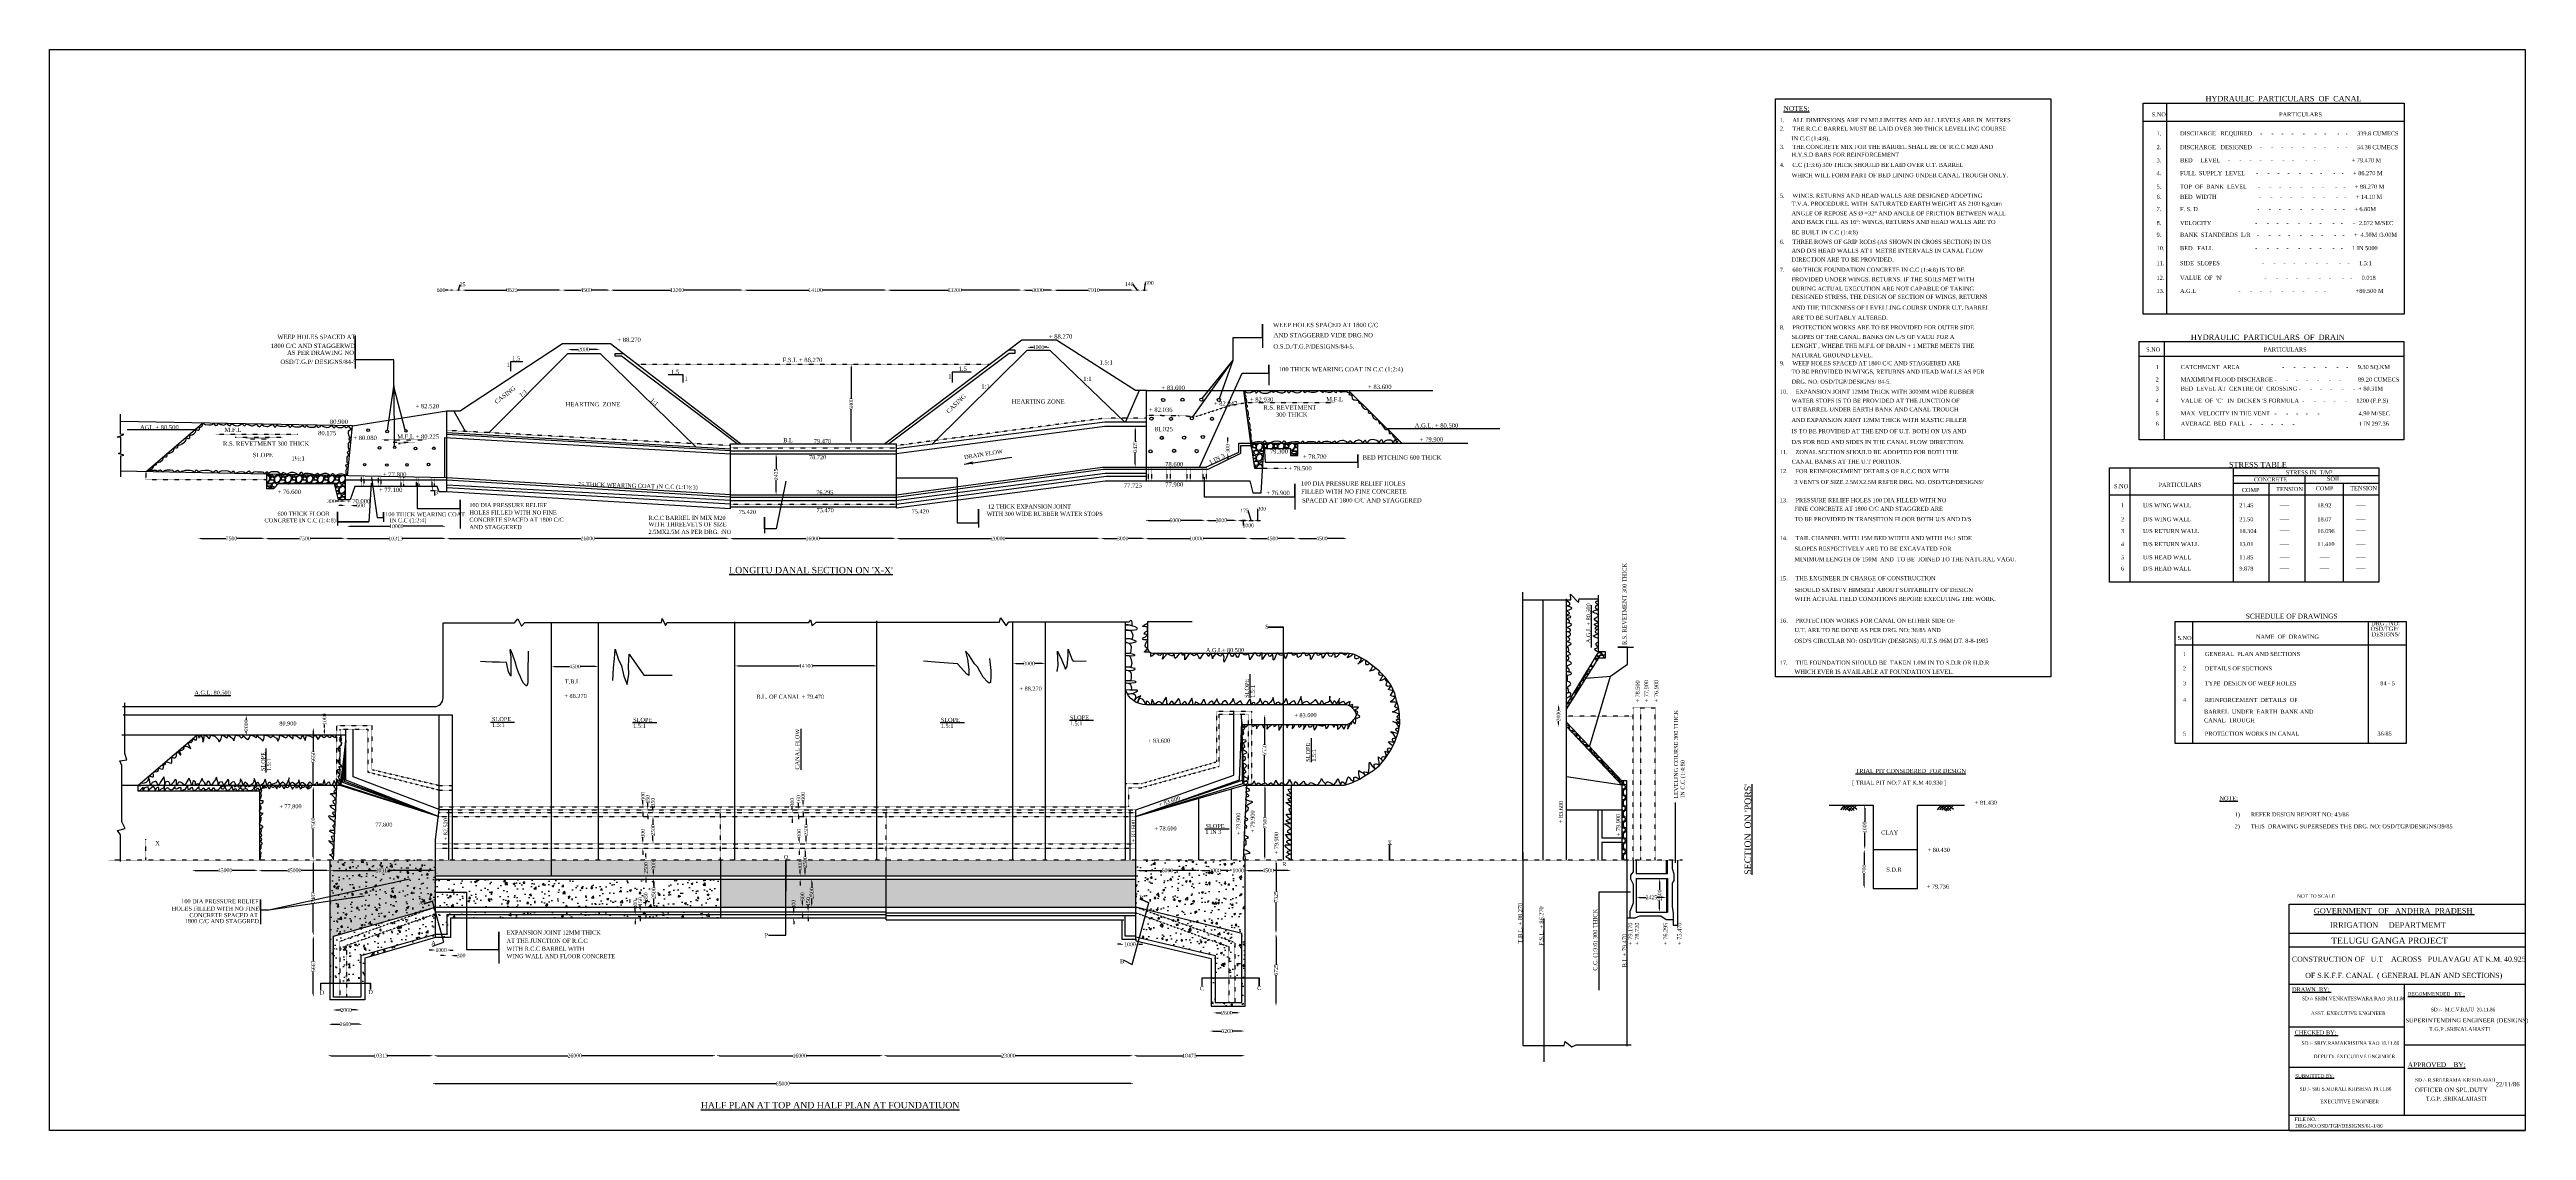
# Model space of a CAD drawing. Header units: millimetres. Extents: x -109570 to 230732, y -246061 to 110368.
# Drawn here: x 1161 to 230732, y 10129 to 110368 of the extents above; entities outside this region: 2.
import ezdxf

# ---------------------------------------------------------------- set-up
doc = ezdxf.new("R2010")
doc.units = ezdxf.units.MM
doc.header["$MEASUREMENT"] = 0
doc.header["$PDMODE"] = 33
doc.header["$PDSIZE"] = 500
doc.linetypes.add('ACAD_ISO03W100', pattern=[30, 12, -18])
for name, color, linetype in [('DIM', 5, 'Continuous'), ('DOT LINE', 3, 'ACAD_ISO03W100'), ('DWG. LINE', 1, 'Continuous'), ('HATCH', 2, 'Continuous'), ('TEXT', 7, 'Continuous'), ('TITLE', 7, 'Continuous')]:
    doc.layers.add(name, color=color, linetype=linetype)
doc.styles.get("Standard").update_dxf_attribs({"font": 'TIMES.TTF', "height": 350})
doc.dimstyles.get("Standard").update_dxf_attribs({"dimtxt": 350, "dimasz": 300, "dimexe": 0.18, "dimexo": 0.0625, "dimgap": 0.09, "dimtad": 0, "dimdec": 0, "dimzin": 0, "dimdsep": 46, "dimtxsty": 'Standard', "dimcen": 0.09, "dimse1": 1, "dimse2": 1, "dimclrd": 5, "dimclre": 5, "dimclrt": 4, "dimadec": 0, "dimazin": 0, "dimtfac": 1, "dimtdec": 0, "dimtofl": 0, "dimtmove": 0, "dimatfit": 3, "dimfxl": 1, "dimtolj": 1, "dimtzin": 0, "dimarcsym": 0})
pattern_1 = [(228.0128, (720, 1000), (-7999.998232, -9000.00134), [134.536, -13319.088]), (184.9697, (630, 900), (12000.001052, 999.991307), [230.868, -22855.925]), (132.5104, (400, 880), (9999.990718, -11000.008674), [162.788, -16116.032]), (267.2737, (10, 630), (999.996018, 20000.000295), [210.238, -20813.558]), (292.8337, (0, 420), (-5000.009905, 11999.996412), [206.155, -20409.373]), (357.2737, (80, 230), (-20000.000295, 999.996018), [210.238, -20813.558]), (37.6942, (290, 220), (-13000.007346, -9999.990405), [278.029, -27524.849]), (72.2553, (510, 390), (7000.010763, 21999.996231), [262.488, -25986.321]), (121.4296, (590, 640), (-8000.008234, 12999.995036), [210.95, -20884.073]), (175.2364, (480, 820), (11000.000946, -999.991533), [240.832, -11800.763]), (222.3974, (240, 840), (-12000.007351, -10999.992082), [311.448, -30833.375]), (138.8141, (1000, 620), (-7000.002947, 5999.997313), [106.301, -10523.844]), (171.4692, (920, 690), (12999.998285, -2000.00791), [202.237, -20021.511]), (225, (720, 720), (-1e-13, -1000.0003), [141.421, -1272.792]), (203.1986, (650, 840), (4999.99973, 2000.00133), [76.158, -7539.615]), (291.8014, (580, 810), (-999.9999, 3000.00027), [107.703, -5277.462]), (30.9638, (620, 710), (2999.99802, 2000.00248), [174.929, -5656.023]), (161.5651, (770, 800), (2000.00043, -999.9984), [126.491, -3035.787]), (16.3895, (0, 810), (10000.002198, 2999.99271), [177.2, -17542.845]), (70.3462, (170, 860), (-3999.995247, -11000.002136), [148.661, -14717.408]), (293.1986, (770, 1000), (-2000.00133, 4999.99973), [152.315, -7463.458]), (343.6105, (830, 860), (-10000.002198, 2999.99271), [177.2, -17542.845]), (339.444, (0, 190), (-5000.001845, 1999.996), [170.88, -8373.124]), (294.7751, (160, 130), (-4999.99219, 11000.003422), [143.178, -14174.643]), (66.8014, (780, 0), (2000.00133, 4999.99973), [152.315, -7463.458]), (17.354, (840, 140), (-13000.00202, -3999.994502), [167.631, -16595.424]), (69.444, (290, 0), (-1999.996, -5000.001845), [85.44, -8458.564]), (101.3099, (720, 0), (-999.99763, 4000.00075), [50.99, -5048.029]), (165.9638, (710, 50), (3000.00055, -999.99806), [206.155, -3916.95]), (186.009, (510, 100), (9999.999751, 999.999317), [191.05, -18913.923]), (303.6901, (620, 620), (-1000.00133, 1999.99956), [144.222, -3461.329]), (353.1572, (700, 500), (16999.999365, -2000.007998), [251.794, -24927.563]), (60.9454, (950, 470), (-4000.00003, -7000.000385), [102.956, -10192.674]), (90, (1000, 560), (-1000, 1000), [60, -940]), (120.2564, (490, 130), (3999.994887, -7000.002456), [138.924, -13753.52]), (48.0128, (420, 250), (7999.998232, 9000.00134), [269.072, -13184.552]), (0, (600, 450), (1000, 1000), [260, -740]), (325.3048, (860, 450), (-9999.99426, 7000.00861), [158.114, -15653.274]), (254.0546, (990, 360), (-999.99989, -4000.00013), [145.602, -7134.508]), (207.646, (950, 220), (-18999.995807, -10000.007713), [237.065, -23469.474]), (175.4261, (740, 110), (-13000.000558, 999.994801), [250.799, -24829.074])]

# ---------------------------------------------------------------- blocks, each defined once
blk = doc.blocks.new('*D2')
at = {"layer": 'Defpoints', "color": 0}
for p in [(27957, 68609), (27957, 68484), (28585, 68609)]:
    blk.add_point(p, dxfattribs=at)
at = {"layer": 'DIM', "color": 5, "lineweight": -2}
for p, q in [((27957, 68484), (27657, 68484)), ((28285, 68484), (28257, 68484))]:
    blk.add_line(p, q, dxfattribs=at)
at = {"layer": 'DIM', "color": 5}
for points in [[(28257, 68534), (28257, 68434), (27957, 68484)], [(28285, 68534), (28285, 68434), (28585, 68484)]]:
    blk.add_solid(points, dxfattribs=at)
at = {"layer": 'DIM', "color": 4, "insert": (27289, 68484), "char_height": 350, "attachment_point": 5}
blk.add_mtext('\\A1;300', dxfattribs=at)
blk = doc.blocks.new('*D3')
at = {"layer": 'Defpoints', "color": 0}
for p in [(28585, 68609), (29030, 68609), (29030, 68080)]:
    blk.add_point(p, dxfattribs=at)
at = {"layer": 'DIM', "color": 5, "lineweight": -2}
for p, q in [((28285, 68080), (27985, 68080)), ((29330, 68080), (29630, 68080))]:
    blk.add_line(p, q, dxfattribs=at)
at = {"layer": 'DIM', "color": 5}
for points in [[(28285, 68130), (28285, 68030), (28585, 68080)], [(29330, 68130), (29330, 68030), (29030, 68080)]]:
    blk.add_solid(points, dxfattribs=at)
at = {"layer": 'DIM', "color": 4, "insert": (29998, 68080), "char_height": 350, "attachment_point": 5}
blk.add_mtext('\\A1;600', dxfattribs=at)
blk = doc.blocks.new('*D4')
at = {"layer": 'Defpoints', "color": 0}
for p in [(28706, 66077), (37907, 66157), (37907, 66077)]:
    blk.add_point(p, dxfattribs=at)
at = {"layer": 'DIM', "color": 5, "lineweight": -2}
for p, q in [((29006, 66157), (32700, 66157)), ((37607, 66157), (33913, 66157))]:
    blk.add_line(p, q, dxfattribs=at)
at = {"layer": 'DIM', "color": 5}
for points in [[(29006, 66207), (29006, 66107), (28706, 66157)], [(37607, 66207), (37607, 66107), (37907, 66157)]]:
    blk.add_solid(points, dxfattribs=at)
at = {"layer": 'DIM', "color": 4, "insert": (33306, 66157), "char_height": 350, "attachment_point": 5}
blk.add_mtext('\\A1;10000', dxfattribs=at)
blk = doc.blocks.new('*D5')
at = {"layer": 'Defpoints', "color": 0}
for p in [(14905, 65056), (21137, 65056), (21137, 65029)]:
    blk.add_point(p, dxfattribs=at)
at = {"layer": 'DIM', "color": 5, "lineweight": -2}
for p, q in [((15205, 65029), (17523, 65029)), ((20837, 65029), (18519, 65029))]:
    blk.add_line(p, q, dxfattribs=at)
at = {"layer": 'DIM', "color": 5}
for points in [[(15205, 65079), (15205, 64979), (14905, 65029)], [(20837, 65079), (20837, 64979), (21137, 65029)]]:
    blk.add_solid(points, dxfattribs=at)
at = {"layer": 'DIM', "color": 4, "insert": (18021, 65029), "char_height": 350, "attachment_point": 5}
blk.add_mtext('\\A1;7500', dxfattribs=at)
blk = doc.blocks.new('*D6')
at = {"layer": 'Defpoints', "color": 0}
for p in [(21137, 65056), (28538, 65029), (28538, 64934)]:
    blk.add_point(p, dxfattribs=at)
at = {"layer": 'DIM', "color": 5, "lineweight": -2}
for p, q in [((21437, 65029), (24339, 65029)), ((28238, 65029), (25335, 65029))]:
    blk.add_line(p, q, dxfattribs=at)
at = {"layer": 'DIM', "color": 5}
for points in [[(21437, 65079), (21437, 64979), (21137, 65029)], [(28238, 65079), (28238, 64979), (28538, 65029)]]:
    blk.add_solid(points, dxfattribs=at)
at = {"layer": 'DIM', "color": 4, "insert": (24837, 65029), "char_height": 350, "attachment_point": 5}
blk.add_mtext('\\A1;7500', dxfattribs=at)
blk = doc.blocks.new('*D7')
at = {"layer": 'Defpoints', "color": 0}
for p in [(28538, 64934), (37932, 65029), (37932, 64719)]:
    blk.add_point(p, dxfattribs=at)
at = {"layer": 'DIM', "color": 5, "lineweight": -2}
for p, q in [((28838, 65029), (32640, 65029)), ((37632, 65029), (33829, 65029))]:
    blk.add_line(p, q, dxfattribs=at)
at = {"layer": 'DIM', "color": 5}
for points in [[(28838, 65079), (28838, 64979), (28538, 65029)], [(37632, 65079), (37632, 64979), (37932, 65029)]]:
    blk.add_solid(points, dxfattribs=at)
at = {"layer": 'DIM', "color": 4, "insert": (33235, 65029), "char_height": 350, "attachment_point": 5}
blk.add_mtext('\\A1;10313', dxfattribs=at)
blk = doc.blocks.new('*D8')
at = {"layer": 'Defpoints', "color": 0}
for p in [(37932, 64719), (64186, 65029), (64186, 64878)]:
    blk.add_point(p, dxfattribs=at)
at = {"layer": 'DIM', "color": 5, "lineweight": -2}
for p, q in [((38232, 65029), (50428, 65029)), ((63886, 65029), (51690, 65029))]:
    blk.add_line(p, q, dxfattribs=at)
at = {"layer": 'DIM', "color": 5}
for points in [[(38232, 65079), (38232, 64979), (37932, 65029)], [(63886, 65079), (63886, 64979), (64186, 65029)]]:
    blk.add_solid(points, dxfattribs=at)
at = {"layer": 'DIM', "color": 4, "insert": (51059, 65029), "char_height": 350, "attachment_point": 5}
blk.add_mtext('\\A1;26000', dxfattribs=at)
blk = doc.blocks.new('*D9')
at = {"layer": 'Defpoints', "color": 0}
for p in [(64186, 64878), (79616, 65029), (79616, 64918)]:
    blk.add_point(p, dxfattribs=at)
at = {"layer": 'DIM', "color": 5, "lineweight": -2}
for p, q in [((64486, 65029), (71294, 65029)), ((79316, 65029), (72508, 65029))]:
    blk.add_line(p, q, dxfattribs=at)
at = {"layer": 'DIM', "color": 5}
for points in [[(64486, 65079), (64486, 64979), (64186, 65029)], [(79316, 65079), (79316, 64979), (79616, 65029)]]:
    blk.add_solid(points, dxfattribs=at)
at = {"layer": 'DIM', "color": 4, "insert": (71901, 65029), "char_height": 350, "attachment_point": 5}
blk.add_mtext('\\A1;16000', dxfattribs=at)
blk = doc.blocks.new('*D10')
at = {"layer": 'Defpoints', "color": 0}
for p in [(79616, 64918), (98563, 65029), (98563, 64998)]:
    blk.add_point(p, dxfattribs=at)
at = {"layer": 'DIM', "color": 5, "lineweight": -2}
for p, q in [((79916, 65029), (88458, 65029)), ((98263, 65029), (89721, 65029))]:
    blk.add_line(p, q, dxfattribs=at)
at = {"layer": 'DIM', "color": 5}
for points in [[(79916, 65079), (79916, 64979), (79616, 65029)], [(98263, 65079), (98263, 64979), (98563, 65029)]]:
    blk.add_solid(points, dxfattribs=at)
at = {"layer": 'DIM', "color": 4, "insert": (89090, 65029), "char_height": 350, "attachment_point": 5}
blk.add_mtext('\\A1;20000', dxfattribs=at)
blk = doc.blocks.new('*D11')
at = {"layer": 'Defpoints', "color": 0}
for p in [(98563, 64998), (102691, 65029), (102691, 65011)]:
    blk.add_point(p, dxfattribs=at)
at = {"layer": 'DIM', "color": 5, "lineweight": -2}
for p, q in [((98863, 65029), (100130, 65029)), ((102391, 65029), (101124, 65029))]:
    blk.add_line(p, q, dxfattribs=at)
at = {"layer": 'DIM', "color": 5}
for points in [[(98863, 65079), (98863, 64979), (98563, 65029)], [(102391, 65079), (102391, 64979), (102691, 65029)]]:
    blk.add_solid(points, dxfattribs=at)
at = {"layer": 'DIM', "color": 4, "insert": (100627, 65029), "char_height": 350, "attachment_point": 5}
blk.add_mtext('\\A1;3000', dxfattribs=at)
blk = doc.blocks.new('*D12')
at = {"layer": 'Defpoints', "color": 0}
for p in [(102691, 65011), (112258, 65029), (112258, 64885)]:
    blk.add_point(p, dxfattribs=at)
at = {"layer": 'DIM', "color": 5, "lineweight": -2}
for p, q in [((102991, 65029), (106868, 65029)), ((111958, 65029), (108081, 65029))]:
    blk.add_line(p, q, dxfattribs=at)
at = {"layer": 'DIM', "color": 5}
for points in [[(102991, 65079), (102991, 64979), (102691, 65029)], [(111958, 65079), (111958, 64979), (112258, 65029)]]:
    blk.add_solid(points, dxfattribs=at)
at = {"layer": 'DIM', "color": 4, "insert": (107474, 65029), "char_height": 350, "attachment_point": 5}
blk.add_mtext('\\A1;10000', dxfattribs=at)
blk = doc.blocks.new('*D13')
at = {"layer": 'Defpoints', "color": 0}
for p in [(112258, 64885), (116758, 65055), (116758, 65029)]:
    blk.add_point(p, dxfattribs=at)
at = {"layer": 'DIM', "color": 5, "lineweight": -2}
for p, q in [((112558, 65029), (114005, 65029)), ((116458, 65029), (115012, 65029))]:
    blk.add_line(p, q, dxfattribs=at)
at = {"layer": 'DIM', "color": 5}
for points in [[(112558, 65079), (112558, 64979), (112258, 65029)], [(116458, 65079), (116458, 64979), (116758, 65029)]]:
    blk.add_solid(points, dxfattribs=at)
at = {"layer": 'DIM', "color": 4, "insert": (114508, 65029), "char_height": 350, "attachment_point": 5}
blk.add_mtext('\\A1;4500', dxfattribs=at)
blk = doc.blocks.new('*D14')
at = {"layer": 'Defpoints', "color": 0}
for p in [(116758, 65055), (121405, 65045), (121405, 65029)]:
    blk.add_point(p, dxfattribs=at)
at = {"layer": 'DIM', "color": 5, "lineweight": -2}
for p, q in [((117058, 65029), (118578, 65029)), ((121105, 65029), (119585, 65029))]:
    blk.add_line(p, q, dxfattribs=at)
at = {"layer": 'DIM', "color": 5}
for points in [[(117058, 65079), (117058, 64979), (116758, 65029)], [(121105, 65079), (121105, 64979), (121405, 65029)]]:
    blk.add_solid(points, dxfattribs=at)
at = {"layer": 'DIM', "color": 4, "insert": (119082, 65029), "char_height": 350, "attachment_point": 5}
blk.add_mtext('\\A1;4500', dxfattribs=at)
blk = doc.blocks.new('*D15')
at = {"layer": 'Defpoints', "color": 0}
for p in [(49200, 82185), (52185, 82556), (52185, 82185)]:
    blk.add_point(p, dxfattribs=at)
at = {"layer": 'DIM', "color": 5, "lineweight": -2}
for p, q in [((49500, 82556), (50191, 82556)), ((51885, 82556), (51195, 82556))]:
    blk.add_line(p, q, dxfattribs=at)
at = {"layer": 'DIM', "color": 5}
for points in [[(49500, 82606), (49500, 82506), (49200, 82556)], [(51885, 82606), (51885, 82506), (52185, 82556)]]:
    blk.add_solid(points, dxfattribs=at)
at = {"layer": 'DIM', "color": 4, "insert": (50693, 82556), "char_height": 350, "attachment_point": 5}
blk.add_mtext('\\A1;2000', dxfattribs=at)
blk = doc.blocks.new('*D16')
at = {"layer": 'Defpoints', "color": 0}
for p in [(93897, 82755), (91751, 82451), (93897, 82451)]:
    blk.add_point(p, dxfattribs=at)
at = {"layer": 'DIM', "color": 5, "lineweight": -2}
for p, q in [((92051, 82755), (92347, 82755)), ((93597, 82755), (93302, 82755))]:
    blk.add_line(p, q, dxfattribs=at)
at = {"layer": 'DIM', "color": 5}
for points in [[(92051, 82805), (92051, 82705), (91751, 82755)], [(93597, 82805), (93597, 82705), (93897, 82755)]]:
    blk.add_solid(points, dxfattribs=at)
at = {"layer": 'DIM', "color": 4, "insert": (92824, 82755), "char_height": 350, "attachment_point": 5}
blk.add_mtext('\\A1;1000', dxfattribs=at)
blk = doc.blocks.new('*D17')
at = {"layer": 'Defpoints', "color": 0}
for p in [(68437, 72871), (68437, 69073), (68500, 69073)]:
    blk.add_point(p, dxfattribs=at)
at = {"layer": 'DIM', "color": 5, "lineweight": -2}
for p, q in [((68500, 72571), (68500, 71466)), ((68500, 69373), (68500, 70478))]:
    blk.add_line(p, q, dxfattribs=at)
at = {"layer": 'DIM', "color": 5}
for points in [[(68450, 72571), (68550, 72571), (68500, 72871)], [(68450, 69373), (68550, 69373), (68500, 69073)]]:
    blk.add_solid(points, dxfattribs=at)
at = {"layer": 'DIM', "color": 4, "insert": (68500, 70972), "char_height": 350, "attachment_point": 5, "rotation": 90}
blk.add_mtext('\\A1;2425', dxfattribs=at)
blk = doc.blocks.new('*D18')
at = {"layer": 'Defpoints', "color": 0}
for p in [(75349, 81199), (75462, 81199), (75349, 73814)]:
    blk.add_point(p, dxfattribs=at)
at = {"layer": 'DIM', "color": 5, "lineweight": -2}
for p, q in [((75462, 80899), (75462, 78003)), ((75462, 74114), (75462, 77010))]:
    blk.add_line(p, q, dxfattribs=at)
at = {"layer": 'DIM', "color": 5}
for points in [[(75412, 80899), (75512, 80899), (75462, 81199)], [(75412, 74114), (75512, 74114), (75462, 73814)]]:
    blk.add_solid(points, dxfattribs=at)
at = {"layer": 'DIM', "color": 4, "insert": (75462, 77507), "char_height": 350, "attachment_point": 5, "rotation": 90}
blk.add_mtext('\\A1;6800', dxfattribs=at)
blk = doc.blocks.new('*D19')
at = {"layer": 'Defpoints', "color": 0}
for p in [(101787, 75404), (101811, 75404), (101811, 71635)]:
    blk.add_point(p, dxfattribs=at)
at = {"layer": 'DIM', "color": 5, "lineweight": -2}
for p, q in [((101787, 75104), (101787, 74014)), ((101787, 71935), (101787, 73025))]:
    blk.add_line(p, q, dxfattribs=at)
at = {"layer": 'DIM', "color": 5}
for points in [[(101737, 75104), (101837, 75104), (101787, 75404)], [(101737, 71935), (101837, 71935), (101787, 71635)]]:
    blk.add_solid(points, dxfattribs=at)
at = {"layer": 'DIM', "color": 4, "insert": (101787, 73519), "char_height": 350, "attachment_point": 5, "rotation": 90}
blk.add_mtext('\\A1;2425', dxfattribs=at)
blk = doc.blocks.new('*D20')
at = {"layer": 'Defpoints', "color": 0}
for p in [(110364, 73775), (110403, 73775), (110403, 72973)]:
    blk.add_point(p, dxfattribs=at)
at = {"layer": 'DIM', "color": 5, "lineweight": -2}
for p, q in [((110364, 74075), (110364, 74375)), ((110364, 72673), (110364, 72373))]:
    blk.add_line(p, q, dxfattribs=at)
at = {"layer": 'DIM', "color": 5}
for points in [[(110314, 74075), (110414, 74075), (110364, 73775)], [(110314, 72673), (110414, 72673), (110364, 72973)]]:
    blk.add_solid(points, dxfattribs=at)
at = {"layer": 'DIM', "color": 4, "insert": (110364, 73374), "char_height": 350, "attachment_point": 5, "rotation": 90}
blk.add_mtext('\\A1;300', dxfattribs=at)
blk = doc.blocks.new('*D21')
at = {"layer": 'Defpoints', "color": 0}
for p in [(102704, 66746), (108281, 66746), (108281, 66709)]:
    blk.add_point(p, dxfattribs=at)
at = {"layer": 'DIM', "color": 5, "lineweight": -2}
for p, q in [((103004, 66709), (104996, 66709)), ((107981, 66709), (105989, 66709))]:
    blk.add_line(p, q, dxfattribs=at)
at = {"layer": 'DIM', "color": 5}
for points in [[(103004, 66759), (103004, 66659), (102704, 66709)], [(107981, 66759), (107981, 66659), (108281, 66709)]]:
    blk.add_solid(points, dxfattribs=at)
at = {"layer": 'DIM', "color": 4, "insert": (105493, 66709), "char_height": 350, "attachment_point": 5}
blk.add_mtext('\\A1;6000', dxfattribs=at)
blk = doc.blocks.new('*D22')
at = {"layer": 'Defpoints', "color": 0}
for p in [(108281, 66746), (111265, 66710), (111265, 66709)]:
    blk.add_point(p, dxfattribs=at)
at = {"layer": 'DIM', "color": 5, "lineweight": -2}
for p, q in [((108581, 66709), (109276, 66709)), ((110965, 66709), (110270, 66709))]:
    blk.add_line(p, q, dxfattribs=at)
at = {"layer": 'DIM', "color": 5}
for points in [[(108581, 66759), (108581, 66659), (108281, 66709)], [(110965, 66759), (110965, 66659), (111265, 66709)]]:
    blk.add_solid(points, dxfattribs=at)
at = {"layer": 'DIM', "color": 4, "insert": (109773, 66709), "char_height": 350, "attachment_point": 5}
blk.add_mtext('\\A1;3000', dxfattribs=at)
blk = doc.blocks.new('*D23')
at = {"layer": 'Defpoints', "color": 0}
for p in [(111265, 66710), (112312, 66709), (112312, 66673)]:
    blk.add_point(p, dxfattribs=at)
at = {"layer": 'DIM', "color": 5, "lineweight": -2}
for p, q in [((111565, 66709), (112012, 66709)), ((111788, 66709), (111788, 66238)), ((111788, 66238), (111788, 66238))]:
    blk.add_line(p, q, dxfattribs=at)
at = {"layer": 'DIM', "color": 5}
for points in [[(111565, 66759), (111565, 66659), (111265, 66709)], [(112012, 66759), (112012, 66659), (112312, 66709)]]:
    blk.add_solid(points, dxfattribs=at)
at = {"layer": 'DIM', "color": 4, "insert": (112266, 66238), "char_height": 350, "attachment_point": 5}
blk.add_mtext('\\A1;1000', dxfattribs=at)
blk = doc.blocks.new('*D24')
at = {"layer": 'Defpoints', "color": 0}
for p in [(112312, 66673), (112762, 66709), (112762, 66709)]:
    blk.add_point(p, dxfattribs=at)
at = {"layer": 'DIM', "color": 5, "lineweight": -2}
for p, q in [((112012, 66709), (111712, 66709)), ((112537, 66709), (112261, 67609)), ((112261, 67609), (112261, 67609)), ((112312, 66709), (112762, 66709)), ((113062, 66709), (113362, 66709))]:
    blk.add_line(p, q, dxfattribs=at)
at = {"layer": 'DIM', "color": 5}
for points in [[(112012, 66759), (112012, 66659), (112312, 66709)], [(113062, 66759), (113062, 66659), (112762, 66709)]]:
    blk.add_solid(points, dxfattribs=at)
at = {"layer": 'DIM', "color": 4, "insert": (111920, 67609), "char_height": 350, "attachment_point": 5}
blk.add_mtext('\\A1;175', dxfattribs=at)
blk = doc.blocks.new('*D25')
at = {"layer": 'Defpoints', "color": 0}
for p in [(112762, 66709), (113544, 66709), (113544, 66607)]:
    blk.add_point(p, dxfattribs=at)
at = {"layer": 'DIM', "color": 5, "lineweight": -2}
for p, q in [((113062, 66709), (113244, 66709)), ((113153, 66709), (113153, 67778)), ((113153, 67778), (113153, 67778))]:
    blk.add_line(p, q, dxfattribs=at)
at = {"layer": 'DIM', "color": 5}
for points in [[(113062, 66759), (113062, 66659), (112762, 66709)], [(113244, 66759), (113244, 66659), (113544, 66709)]]:
    blk.add_solid(points, dxfattribs=at)
at = {"layer": 'DIM', "color": 4, "insert": (113521, 67778), "char_height": 350, "attachment_point": 5}
blk.add_mtext('\\A1;300', dxfattribs=at)
blk = doc.blocks.new('*D26')
at = {"layer": 'Defpoints', "color": 0}
for p in [(38110, 88121), (38737, 88121), (38737, 88059)]:
    blk.add_point(p, dxfattribs=at)
at = {"layer": 'DIM', "color": 5, "lineweight": -2}
for p, q in [((38110, 88059), (37810, 88059)), ((38437, 88059), (38410, 88059))]:
    blk.add_line(p, q, dxfattribs=at)
at = {"layer": 'DIM', "color": 5}
for points in [[(38410, 88109), (38410, 88009), (38110, 88059)], [(38437, 88109), (38437, 88009), (38737, 88059)]]:
    blk.add_solid(points, dxfattribs=at)
at = {"layer": 'DIM', "color": 4, "insert": (37443, 88059), "char_height": 350, "attachment_point": 5}
blk.add_mtext('\\A1;600', dxfattribs=at)
blk = doc.blocks.new('*D27')
at = {"layer": 'Defpoints', "color": 0}
for p in [(38737, 88121), (39369, 88059), (39369, 88007)]:
    blk.add_point(p, dxfattribs=at)
at = {"layer": 'DIM', "color": 5, "lineweight": -2}
for p, q in [((39037, 88059), (39069, 88059)), ((39053, 88059), (39214, 88593)), ((39214, 88593), (39214, 88593))]:
    blk.add_line(p, q, dxfattribs=at)
at = {"layer": 'DIM', "color": 5}
for points in [[(39037, 88109), (39037, 88009), (38737, 88059)], [(39069, 88109), (39069, 88009), (39369, 88059)]]:
    blk.add_solid(points, dxfattribs=at)
at = {"layer": 'DIM', "color": 4, "insert": (39450, 88593), "char_height": 350, "attachment_point": 5}
blk.add_mtext('\\A1;25', dxfattribs=at)
blk = doc.blocks.new('*D28')
at = {"layer": 'Defpoints', "color": 0}
for p in [(39369, 88007), (48650, 88059), (48650, 87825)]:
    blk.add_point(p, dxfattribs=at)
at = {"layer": 'DIM', "color": 5, "lineweight": -2}
for p, q in [((39669, 88059), (43525, 88059)), ((48350, 88059), (44494, 88059))]:
    blk.add_line(p, q, dxfattribs=at)
at = {"layer": 'DIM', "color": 5}
for points in [[(39669, 88109), (39669, 88009), (39369, 88059)], [(48350, 88109), (48350, 88009), (48650, 88059)]]:
    blk.add_solid(points, dxfattribs=at)
at = {"layer": 'DIM', "color": 4, "insert": (44009, 88059), "char_height": 350, "attachment_point": 5}
blk.add_mtext('\\A1;8625', dxfattribs=at)
blk = doc.blocks.new('*D29')
at = {"layer": 'Defpoints', "color": 0}
for p in [(48650, 87825), (53135, 88059), (53135, 87706)]:
    blk.add_point(p, dxfattribs=at)
at = {"layer": 'DIM', "color": 5, "lineweight": -2}
for p, q in [((48950, 88059), (50389, 88059)), ((52835, 88059), (51396, 88059))]:
    blk.add_line(p, q, dxfattribs=at)
at = {"layer": 'DIM', "color": 5}
for points in [[(48950, 88109), (48950, 88009), (48650, 88059)], [(52835, 88109), (52835, 88009), (53135, 88059)]]:
    blk.add_solid(points, dxfattribs=at)
at = {"layer": 'DIM', "color": 4, "insert": (50892, 88059), "char_height": 350, "attachment_point": 5}
blk.add_mtext('\\A1;4500', dxfattribs=at)
blk = doc.blocks.new('*D30')
at = {"layer": 'Defpoints', "color": 0}
for p in [(53135, 87706), (65503, 88059), (65503, 87661)]:
    blk.add_point(p, dxfattribs=at)
at = {"layer": 'DIM', "color": 5, "lineweight": -2}
for p, q in [((53435, 88059), (58712, 88059)), ((65203, 88059), (59926, 88059))]:
    blk.add_line(p, q, dxfattribs=at)
at = {"layer": 'DIM', "color": 5}
for points in [[(53435, 88109), (53435, 88009), (53135, 88059)], [(65203, 88109), (65203, 88009), (65503, 88059)]]:
    blk.add_solid(points, dxfattribs=at)
at = {"layer": 'DIM', "color": 4, "insert": (59319, 88059), "char_height": 350, "attachment_point": 5}
blk.add_mtext('\\A1;13200', dxfattribs=at)
blk = doc.blocks.new('*D31')
at = {"layer": 'Defpoints', "color": 0}
for p in [(65503, 87661), (78804, 88059), (78804, 87693)]:
    blk.add_point(p, dxfattribs=at)
at = {"layer": 'DIM', "color": 5, "lineweight": -2}
for p, q in [((65803, 88059), (71547, 88059)), ((78504, 88059), (72760, 88059))]:
    blk.add_line(p, q, dxfattribs=at)
at = {"layer": 'DIM', "color": 5}
for points in [[(65803, 88109), (65803, 88009), (65503, 88059)], [(78504, 88109), (78504, 88009), (78804, 88059)]]:
    blk.add_solid(points, dxfattribs=at)
at = {"layer": 'DIM', "color": 4, "insert": (72153, 88059), "char_height": 350, "attachment_point": 5}
blk.add_mtext('\\A1;14100', dxfattribs=at)
blk = doc.blocks.new('*D32')
at = {"layer": 'Defpoints', "color": 0}
for p in [(78804, 87693), (91315, 88059), (91315, 87678)]:
    blk.add_point(p, dxfattribs=at)
at = {"layer": 'DIM', "color": 5, "lineweight": -2}
for p, q in [((79104, 88059), (84453, 88059)), ((91015, 88059), (85666, 88059))]:
    blk.add_line(p, q, dxfattribs=at)
at = {"layer": 'DIM', "color": 5}
for points in [[(79104, 88109), (79104, 88009), (78804, 88059)], [(91015, 88109), (91015, 88009), (91315, 88059)]]:
    blk.add_solid(points, dxfattribs=at)
at = {"layer": 'DIM', "color": 4, "insert": (85059, 88059), "char_height": 350, "attachment_point": 5}
blk.add_mtext('\\A1;13200', dxfattribs=at)
blk = doc.blocks.new('*D33')
at = {"layer": 'Defpoints', "color": 0}
for p in [(91315, 87678), (94229, 88059), (94229, 87752)]:
    blk.add_point(p, dxfattribs=at)
at = {"layer": 'DIM', "color": 5, "lineweight": -2}
for p, q in [((91615, 88059), (92275, 88059)), ((93929, 88059), (93269, 88059))]:
    blk.add_line(p, q, dxfattribs=at)
at = {"layer": 'DIM', "color": 5}
for points in [[(91615, 88109), (91615, 88009), (91315, 88059)], [(93929, 88109), (93929, 88009), (94229, 88059)]]:
    blk.add_solid(points, dxfattribs=at)
at = {"layer": 'DIM', "color": 4, "insert": (92772, 88059), "char_height": 350, "attachment_point": 5}
blk.add_mtext('\\A1;3000', dxfattribs=at)
blk = doc.blocks.new('*D34')
at = {"layer": 'Defpoints', "color": 0}
for p in [(94229, 87752), (101680, 88059), (101680, 87797)]:
    blk.add_point(p, dxfattribs=at)
at = {"layer": 'DIM', "color": 5, "lineweight": -2}
for p, q in [((94529, 88059), (97456, 88059)), ((101380, 88059), (98452, 88059))]:
    blk.add_line(p, q, dxfattribs=at)
at = {"layer": 'DIM', "color": 5}
for points in [[(94529, 88109), (94529, 88009), (94229, 88059)], [(101380, 88109), (101380, 88009), (101680, 88059)]]:
    blk.add_solid(points, dxfattribs=at)
at = {"layer": 'DIM', "color": 4, "insert": (97954, 88059), "char_height": 350, "attachment_point": 5}
blk.add_mtext('\\A1;7010', dxfattribs=at)
blk = doc.blocks.new('*D35')
at = {"layer": 'Defpoints', "color": 0}
for p in [(101680, 87797), (102291, 88059), (102291, 87767)]:
    blk.add_point(p, dxfattribs=at)
at = {"layer": 'DIM', "color": 5, "lineweight": -2}
for p, q in [((101985, 88059), (101574, 88615)), ((101574, 88615), (101574, 88615)), ((101980, 88059), (101991, 88059))]:
    blk.add_line(p, q, dxfattribs=at)
at = {"layer": 'DIM', "color": 5}
for points in [[(101980, 88109), (101980, 88009), (101680, 88059)], [(101991, 88109), (101991, 88009), (102291, 88059)]]:
    blk.add_solid(points, dxfattribs=at)
at = {"layer": 'DIM', "color": 4, "insert": (101226, 88615), "char_height": 350, "attachment_point": 5}
blk.add_mtext('\\A1;140', dxfattribs=at)
blk = doc.blocks.new('*D36')
at = {"layer": 'Defpoints', "color": 0}
for p in [(102291, 87767), (102991, 88059), (102991, 87767)]:
    blk.add_point(p, dxfattribs=at)
at = {"layer": 'DIM', "color": 5, "lineweight": -2}
for p, q in [((102591, 88059), (102691, 88059)), ((102641, 88059), (102731, 88724)), ((102731, 88724), (102731, 88724))]:
    blk.add_line(p, q, dxfattribs=at)
at = {"layer": 'DIM', "color": 5}
for points in [[(102591, 88109), (102591, 88009), (102291, 88059)], [(102691, 88109), (102691, 88009), (102991, 88059)]]:
    blk.add_solid(points, dxfattribs=at)
at = {"layer": 'DIM', "color": 4, "insert": (103098, 88724), "char_height": 350, "attachment_point": 5}
blk.add_mtext('\\A1;600', dxfattribs=at)
blk = doc.blocks.new('*D37')
at = {"layer": 'Defpoints', "color": 0}
for p in [(19390, 48629), (19402, 48629), (19402, 46775)]:
    blk.add_point(p, dxfattribs=at)
at = {"layer": 'DIM', "color": 5, "lineweight": -2}
for p, q in [((19390, 48329), (19390, 48204)), ((19390, 47075), (19390, 47200))]:
    blk.add_line(p, q, dxfattribs=at)
at = {"layer": 'DIM', "color": 5}
for points in [[(19340, 48329), (19440, 48329), (19390, 48629)], [(19340, 47075), (19440, 47075), (19390, 46775)]]:
    blk.add_solid(points, dxfattribs=at)
at = {"layer": 'DIM', "color": 4, "insert": (19390, 47702), "char_height": 350, "attachment_point": 5, "rotation": 90}
blk.add_mtext('\\A1;2000', dxfattribs=at)
blk = doc.blocks.new('*D38')
at = {"layer": 'Defpoints', "color": 0}
for p in [(26643, 47491), (27784, 47491), (27784, 46775)]:
    blk.add_point(p, dxfattribs=at)
at = {"layer": 'DIM', "color": 5, "lineweight": -2}
for p, q in [((26643, 47491), (26643, 47791)), ((26643, 47075), (26643, 47191))]:
    blk.add_line(p, q, dxfattribs=at)
at = {"layer": 'DIM', "color": 5}
for points in [[(26593, 47191), (26693, 47191), (26643, 47491)], [(26593, 47075), (26693, 47075), (26643, 46775)]]:
    blk.add_solid(points, dxfattribs=at)
at = {"layer": 'DIM', "color": 4, "insert": (26643, 48269), "char_height": 350, "attachment_point": 5, "rotation": 90}
blk.add_mtext('\\A1;1000', dxfattribs=at)
blk = doc.blocks.new('*D39')
at = {"layer": 'Defpoints', "color": 0}
for p in [(25652, 47491), (25606, 42036), (25652, 42036)]:
    blk.add_point(p, dxfattribs=at)
at = {"layer": 'DIM', "color": 5, "lineweight": -2}
for p, q in [((25606, 47191), (25606, 45259)), ((25606, 42336), (25606, 44268))]:
    blk.add_line(p, q, dxfattribs=at)
at = {"layer": 'DIM', "color": 5}
for points in [[(25556, 47191), (25656, 47191), (25606, 47491)], [(25556, 42336), (25656, 42336), (25606, 42036)]]:
    blk.add_solid(points, dxfattribs=at)
at = {"layer": 'DIM', "color": 4, "insert": (25606, 44764), "char_height": 350, "attachment_point": 5, "rotation": 90}
blk.add_mtext('\\A1;5650', dxfattribs=at)
blk = doc.blocks.new('*D40')
at = {"layer": 'Defpoints', "color": 0}
for p in [(25652, 42036), (25606, 35206), (25606, 35206)]:
    blk.add_point(p, dxfattribs=at)
at = {"layer": 'DIM', "color": 5, "lineweight": -2}
for p, q in [((25606, 41736), (25606, 39119)), ((25606, 35506), (25606, 38123))]:
    blk.add_line(p, q, dxfattribs=at)
at = {"layer": 'DIM', "color": 5}
for points in [[(25556, 41736), (25656, 41736), (25606, 42036)], [(25556, 35506), (25656, 35506), (25606, 35206)]]:
    blk.add_solid(points, dxfattribs=at)
at = {"layer": 'DIM', "color": 4, "insert": (25606, 38621), "char_height": 350, "attachment_point": 5, "rotation": 90}
blk.add_mtext('\\A1;7500', dxfattribs=at)
blk = doc.blocks.new('*D41')
at = {"layer": 'Defpoints', "color": 0}
for p in [(25606, 35206), (25606, 28205), (25975, 28205)]:
    blk.add_point(p, dxfattribs=at)
at = {"layer": 'DIM', "color": 5, "lineweight": -2}
for p, q in [((25606, 34906), (25606, 32202)), ((25606, 28505), (25606, 31210))]:
    blk.add_line(p, q, dxfattribs=at)
at = {"layer": 'DIM', "color": 5}
for points in [[(25556, 34906), (25656, 34906), (25606, 35206)], [(25556, 28505), (25656, 28505), (25606, 28205)]]:
    blk.add_solid(points, dxfattribs=at)
at = {"layer": 'DIM', "color": 4, "insert": (25606, 31706), "char_height": 350, "attachment_point": 5, "rotation": 90}
blk.add_mtext('\\A1;7487', dxfattribs=at)
blk = doc.blocks.new('*D42')
at = {"layer": 'Defpoints', "color": 0}
for p in [(25975, 28205), (25283, 22502), (25606, 22502)]:
    blk.add_point(p, dxfattribs=at)
at = {"layer": 'DIM', "color": 5, "lineweight": -2}
for p, q in [((25606, 27905), (25606, 25837)), ((25606, 22802), (25606, 24871))]:
    blk.add_line(p, q, dxfattribs=at)
at = {"layer": 'DIM', "color": 5}
for points in [[(25556, 27905), (25656, 27905), (25606, 28205)], [(25556, 22802), (25656, 22802), (25606, 22502)]]:
    blk.add_solid(points, dxfattribs=at)
at = {"layer": 'DIM', "color": 4, "insert": (25606, 25354), "char_height": 350, "attachment_point": 5, "rotation": 90}
blk.add_mtext('\\A1;5663', dxfattribs=at)
blk = doc.blocks.new('*D43')
at = {"layer": 'Defpoints', "color": 0}
for p in [(14352, 34303), (20511, 34303), (20511, 34252)]:
    blk.add_point(p, dxfattribs=at)
at = {"layer": 'DIM', "color": 5, "lineweight": -2}
for p, q in [((14652, 34252), (16799, 34252)), ((20211, 34252), (18064, 34252))]:
    blk.add_line(p, q, dxfattribs=at)
at = {"layer": 'DIM', "color": 5}
for points in [[(14652, 34302), (14652, 34202), (14352, 34252)], [(20211, 34302), (20211, 34202), (20511, 34252)]]:
    blk.add_solid(points, dxfattribs=at)
at = {"layer": 'DIM', "color": 4, "insert": (17432, 34252), "char_height": 350, "attachment_point": 5}
blk.add_mtext('\\A1;45000', dxfattribs=at)
blk = doc.blocks.new('*D44')
at = {"layer": 'Defpoints', "color": 0}
for p in [(20511, 34303), (27155, 34252), (27155, 34252)]:
    blk.add_point(p, dxfattribs=at)
at = {"layer": 'DIM', "color": 5, "lineweight": -2}
for p, q in [((20811, 34252), (23200, 34252)), ((26855, 34252), (24466, 34252))]:
    blk.add_line(p, q, dxfattribs=at)
at = {"layer": 'DIM', "color": 5}
for points in [[(20811, 34302), (20811, 34202), (20511, 34252)], [(26855, 34302), (26855, 34202), (27155, 34252)]]:
    blk.add_solid(points, dxfattribs=at)
at = {"layer": 'DIM', "color": 4, "insert": (23833, 34252), "char_height": 350, "attachment_point": 5}
blk.add_mtext('\\A1;45000', dxfattribs=at)
blk = doc.blocks.new('*D45')
at = {"layer": 'Defpoints', "color": 0}
for p in [(27155, 34252), (36938, 34252), (36938, 34252)]:
    blk.add_point(p, dxfattribs=at)
at = {"layer": 'DIM', "color": 5, "lineweight": -2}
for p, q in [((27455, 34252), (31452, 34252)), ((36638, 34252), (32641, 34252))]:
    blk.add_line(p, q, dxfattribs=at)
at = {"layer": 'DIM', "color": 5}
for points in [[(27455, 34302), (27455, 34202), (27155, 34252)], [(36638, 34302), (36638, 34202), (36938, 34252)]]:
    blk.add_solid(points, dxfattribs=at)
at = {"layer": 'DIM', "color": 4, "insert": (32046, 34252), "char_height": 350, "attachment_point": 5}
blk.add_mtext('\\A1;10313', dxfattribs=at)
blk = doc.blocks.new('*D46')
at = {"layer": 'Defpoints', "color": 0}
for p in [(27410, 21318), (29885, 21318), (29885, 21303)]:
    blk.add_point(p, dxfattribs=at)
at = {"layer": 'DIM', "color": 5, "lineweight": -2}
for p, q in [((27710, 21303), (28145, 21303)), ((29585, 21303), (29150, 21303))]:
    blk.add_line(p, q, dxfattribs=at)
at = {"layer": 'DIM', "color": 5}
for points in [[(27710, 21353), (27710, 21253), (27410, 21303)], [(29585, 21353), (29585, 21253), (29885, 21303)]]:
    blk.add_solid(points, dxfattribs=at)
at = {"layer": 'DIM', "color": 4, "insert": (28648, 21303), "char_height": 350, "attachment_point": 5}
blk.add_mtext('\\A1;2000', dxfattribs=at)
blk = doc.blocks.new('*D47')
at = {"layer": 'Defpoints', "color": 0}
for p in [(27007, 19981), (30173, 19981), (30173, 19981)]:
    blk.add_point(p, dxfattribs=at)
at = {"layer": 'DIM', "color": 5, "lineweight": -2}
for p, q in [((27307, 19981), (28088, 19981)), ((29873, 19981), (29092, 19981))]:
    blk.add_line(p, q, dxfattribs=at)
at = {"layer": 'DIM', "color": 5}
for points in [[(27307, 20031), (27307, 19931), (27007, 19981)], [(29873, 20031), (29873, 19931), (30173, 19981)]]:
    blk.add_solid(points, dxfattribs=at)
at = {"layer": 'DIM', "color": 4, "insert": (28590, 19981), "char_height": 350, "attachment_point": 5}
blk.add_mtext('\\A1;2600', dxfattribs=at)
blk = doc.blocks.new('*D48')
at = {"layer": 'Defpoints', "color": 0}
for p in [(36938, 28040), (37983, 28040), (37983, 26862)]:
    blk.add_point(p, dxfattribs=at)
at = {"layer": 'DIM', "color": 5, "lineweight": -2}
for p, q in [((36638, 26862), (36338, 26862)), ((38283, 26862), (38583, 26862))]:
    blk.add_line(p, q, dxfattribs=at)
at = {"layer": 'DIM', "color": 5}
for points in [[(36638, 26912), (36638, 26812), (36938, 26862)], [(38283, 26912), (38283, 26812), (37983, 26862)]]:
    blk.add_solid(points, dxfattribs=at)
at = {"layer": 'DIM', "color": 4, "insert": (37460, 26862), "char_height": 350, "attachment_point": 5}
blk.add_mtext('\\A1;1000', dxfattribs=at)
blk = doc.blocks.new('*D49')
at = {"layer": 'Defpoints', "color": 0}
for p in [(37983, 26862), (38343, 26862), (38343, 26341)]:
    blk.add_point(p, dxfattribs=at)
at = {"layer": 'DIM', "color": 5, "lineweight": -2}
for p, q in [((37683, 26341), (37383, 26341)), ((38643, 26341), (38943, 26341))]:
    blk.add_line(p, q, dxfattribs=at)
at = {"layer": 'DIM', "color": 5}
for points in [[(37683, 26391), (37683, 26291), (37983, 26341)], [(38643, 26391), (38643, 26291), (38343, 26341)]]:
    blk.add_solid(points, dxfattribs=at)
at = {"layer": 'DIM', "color": 4, "insert": (39311, 26341), "char_height": 350, "attachment_point": 5}
blk.add_mtext('\\A1;300', dxfattribs=at)
blk = doc.blocks.new('*D50')
at = {"layer": 'Defpoints', "color": 0}
for p in [(47675, 53383), (52044, 53383), (52044, 53158)]:
    blk.add_point(p, dxfattribs=at)
at = {"layer": 'DIM', "color": 5, "lineweight": -2}
for p, q in [((47975, 53158), (49356, 53158)), ((51744, 53158), (50363, 53158))]:
    blk.add_line(p, q, dxfattribs=at)
at = {"layer": 'DIM', "color": 5}
for points in [[(47975, 53208), (47975, 53108), (47675, 53158)], [(51744, 53208), (51744, 53108), (52044, 53158)]]:
    blk.add_solid(points, dxfattribs=at)
at = {"layer": 'DIM', "color": 4, "insert": (49860, 53158), "char_height": 350, "attachment_point": 5}
blk.add_mtext('\\A1;4500', dxfattribs=at)
blk = doc.blocks.new('*D51')
at = {"layer": 'Defpoints', "color": 0}
for p in [(56157, 40148), (56185, 40148), (56185, 39878)]:
    blk.add_point(p, dxfattribs=at)
at = {"layer": 'DIM', "color": 5, "lineweight": -2}
for p, q in [((56157, 40448), (56157, 40748)), ((56157, 39578), (56157, 39278))]:
    blk.add_line(p, q, dxfattribs=at)
at = {"layer": 'DIM', "color": 5}
for points in [[(56107, 40448), (56207, 40448), (56157, 40148)], [(56107, 39578), (56207, 39578), (56157, 39878)]]:
    blk.add_solid(points, dxfattribs=at)
at = {"layer": 'DIM', "color": 4, "insert": (56157, 41116), "char_height": 350, "attachment_point": 5, "rotation": 90}
blk.add_mtext('\\A1;300', dxfattribs=at)
blk = doc.blocks.new('*D52')
at = {"layer": 'Defpoints', "color": 0}
for p in [(56603, 39878), (56957, 39878), (56957, 39609)]:
    blk.add_point(p, dxfattribs=at)
at = {"layer": 'DIM', "color": 5, "lineweight": -2}
for p, q in [((56603, 40178), (56603, 40501)), ((56603, 39309), (56603, 39009))]:
    blk.add_line(p, q, dxfattribs=at)
at = {"layer": 'DIM', "color": 5}
for points in [[(56553, 40178), (56653, 40178), (56603, 39878)], [(56553, 39309), (56653, 39309), (56603, 39609)]]:
    blk.add_solid(points, dxfattribs=at)
at = {"layer": 'DIM', "color": 4, "insert": (56603, 40849), "char_height": 350, "attachment_point": 5, "rotation": 90}
blk.add_mtext('\\A1;150', dxfattribs=at)
blk = doc.blocks.new('*D53')
at = {"layer": 'Defpoints', "color": 0}
for p in [(57092, 39609), (57170, 39609), (57170, 39257)]:
    blk.add_point(p, dxfattribs=at)
at = {"layer": 'DIM', "color": 5, "lineweight": -2}
for p, q in [((57092, 39909), (57092, 40209)), ((57092, 38957), (57092, 38657))]:
    blk.add_line(p, q, dxfattribs=at)
at = {"layer": 'DIM', "color": 5}
for points in [[(57042, 39909), (57142, 39909), (57092, 39609)], [(57042, 38957), (57142, 38957), (57092, 39257)]]:
    blk.add_solid(points, dxfattribs=at)
at = {"layer": 'DIM', "color": 4, "insert": (57092, 40577), "char_height": 350, "attachment_point": 5, "rotation": 90}
blk.add_mtext('\\A1;350', dxfattribs=at)
blk = doc.blocks.new('*D54')
at = {"layer": 'Defpoints', "color": 0}
for p in [(57818, 39257), (57092, 36724), (57818, 36724)]:
    blk.add_point(p, dxfattribs=at)
at = {"layer": 'DIM', "color": 5, "lineweight": -2}
for p, q in [((57092, 38957), (57092, 38493)), ((57092, 37024), (57092, 37488))]:
    blk.add_line(p, q, dxfattribs=at)
at = {"layer": 'DIM', "color": 5}
for points in [[(57042, 38957), (57142, 38957), (57092, 39257)], [(57042, 37024), (57142, 37024), (57092, 36724)]]:
    blk.add_solid(points, dxfattribs=at)
at = {"layer": 'DIM', "color": 4, "insert": (57092, 37991), "char_height": 350, "attachment_point": 5, "rotation": 90}
blk.add_mtext('\\A1;2500', dxfattribs=at)
blk = doc.blocks.new('*D55')
at = {"layer": 'Defpoints', "color": 0}
for p in [(56150, 36724), (56150, 36724), (56150, 36306)]:
    blk.add_point(p, dxfattribs=at)
at = {"layer": 'DIM', "color": 5, "lineweight": -2}
for p, q in [((56150, 37024), (56150, 37324)), ((56150, 36006), (56150, 35706))]:
    blk.add_line(p, q, dxfattribs=at)
at = {"layer": 'DIM', "color": 5}
for points in [[(56100, 37024), (56200, 37024), (56150, 36724)], [(56100, 36006), (56200, 36006), (56150, 36306)]]:
    blk.add_solid(points, dxfattribs=at)
at = {"layer": 'DIM', "color": 4, "insert": (56150, 37692), "char_height": 350, "attachment_point": 5, "rotation": 90}
blk.add_mtext('\\A1;300', dxfattribs=at)
blk = doc.blocks.new('*D56')
at = {"layer": 'Defpoints', "color": 0}
for p in [(56431, 35206), (56443, 35206), (56431, 33736)]:
    blk.add_point(p, dxfattribs=at)
at = {"layer": 'DIM', "color": 5, "lineweight": -2}
for p, q in [((56443, 35506), (56443, 35806)), ((56443, 33436), (56443, 33136))]:
    blk.add_line(p, q, dxfattribs=at)
at = {"layer": 'DIM', "color": 5}
for points in [[(56393, 35506), (56493, 35506), (56443, 35206)], [(56393, 33436), (56493, 33436), (56443, 33736)]]:
    blk.add_solid(points, dxfattribs=at)
at = {"layer": 'DIM', "color": 4, "insert": (56443, 34471), "char_height": 350, "attachment_point": 5, "rotation": 90}
blk.add_mtext('\\A1;2500', dxfattribs=at)
blk = doc.blocks.new('*D57')
at = {"layer": 'Defpoints', "color": 0}
for p in [(57144, 33736), (57272, 33736), (57272, 33438)]:
    blk.add_point(p, dxfattribs=at)
at = {"layer": 'DIM', "color": 5, "lineweight": -2}
for p, q in [((57144, 34036), (57144, 34336)), ((57144, 33138), (57144, 32838))]:
    blk.add_line(p, q, dxfattribs=at)
at = {"layer": 'DIM', "color": 5}
for points in [[(57094, 34036), (57194, 34036), (57144, 33736)], [(57094, 33138), (57194, 33138), (57144, 33438)]]:
    blk.add_solid(points, dxfattribs=at)
at = {"layer": 'DIM', "color": 4, "insert": (57144, 34704), "char_height": 350, "attachment_point": 5, "rotation": 90}
blk.add_mtext('\\A1;300', dxfattribs=at)
blk = doc.blocks.new('*D58')
at = {"layer": 'Defpoints', "color": 0}
for p in [(56035, 33438), (57157, 33438), (56035, 30842)]:
    blk.add_point(p, dxfattribs=at)
at = {"layer": 'DIM', "color": 5, "lineweight": -2}
for p, q in [((57157, 33138), (57157, 32642)), ((57157, 31142), (57157, 31638))]:
    blk.add_line(p, q, dxfattribs=at)
at = {"layer": 'DIM', "color": 5}
for points in [[(57107, 33138), (57207, 33138), (57157, 33438)], [(57107, 31142), (57207, 31142), (57157, 30842)]]:
    blk.add_solid(points, dxfattribs=at)
at = {"layer": 'DIM', "color": 4, "insert": (57157, 32140), "char_height": 350, "attachment_point": 5, "rotation": 90}
blk.add_mtext('\\A1;2500', dxfattribs=at)
blk = doc.blocks.new('*D59')
at = {"layer": 'Defpoints', "color": 0}
for p in [(55768, 30842), (55768, 30411), (56417, 30842)]:
    blk.add_point(p, dxfattribs=at)
at = {"layer": 'DIM', "color": 5, "lineweight": -2}
for p, q in [((56417, 31142), (56417, 31442)), ((56417, 30111), (56417, 29811))]:
    blk.add_line(p, q, dxfattribs=at)
at = {"layer": 'DIM', "color": 5}
for points in [[(56367, 31142), (56467, 31142), (56417, 30842)], [(56367, 30111), (56467, 30111), (56417, 30411)]]:
    blk.add_solid(points, dxfattribs=at)
at = {"layer": 'DIM', "color": 4, "insert": (56417, 31810), "char_height": 350, "attachment_point": 5, "rotation": 90}
blk.add_mtext('\\A1;350', dxfattribs=at)
blk = doc.blocks.new('*D60')
at = {"layer": 'Defpoints', "color": 0}
for p in [(55908, 30411), (55908, 30411), (55908, 30149)]:
    blk.add_point(p, dxfattribs=at)
at = {"layer": 'DIM', "color": 5, "lineweight": -2}
for p, q in [((55908, 30711), (55908, 31011)), ((55908, 29849), (55908, 29549))]:
    blk.add_line(p, q, dxfattribs=at)
at = {"layer": 'DIM', "color": 5}
for points in [[(55858, 30711), (55958, 30711), (55908, 30411)], [(55858, 29849), (55958, 29849), (55908, 30149)]]:
    blk.add_solid(points, dxfattribs=at)
at = {"layer": 'DIM', "color": 4, "insert": (55908, 31359), "char_height": 350, "attachment_point": 5, "rotation": 90}
blk.add_mtext('\\A1;150', dxfattribs=at)
blk = doc.blocks.new('*D61')
at = {"layer": 'Defpoints', "color": 0}
for p in [(55450, 30149), (55704, 30149), (55704, 29849)]:
    blk.add_point(p, dxfattribs=at)
at = {"layer": 'DIM', "color": 5, "lineweight": -2}
for p, q in [((55450, 30449), (55450, 30749)), ((55450, 29549), (55450, 29249))]:
    blk.add_line(p, q, dxfattribs=at)
at = {"layer": 'DIM', "color": 5}
for points in [[(55400, 30449), (55500, 30449), (55450, 30149)], [(55400, 29549), (55500, 29549), (55450, 29849)]]:
    blk.add_solid(points, dxfattribs=at)
at = {"layer": 'DIM', "color": 4, "insert": (55450, 31117), "char_height": 350, "attachment_point": 5, "rotation": 90}
blk.add_mtext('\\A1;300', dxfattribs=at)
blk = doc.blocks.new('*D62')
at = {"layer": 'Defpoints', "color": 0}
for p in [(64676, 53241), (77881, 53208), (77881, 53174)]:
    blk.add_point(p, dxfattribs=at)
at = {"layer": 'DIM', "color": 5, "lineweight": -2}
for p, q in [((64976, 53208), (70672, 53208)), ((77581, 53208), (71885, 53208))]:
    blk.add_line(p, q, dxfattribs=at)
at = {"layer": 'DIM', "color": 5}
for points in [[(64976, 53258), (64976, 53158), (64676, 53208)], [(77581, 53258), (77581, 53158), (77881, 53208)]]:
    blk.add_solid(points, dxfattribs=at)
at = {"layer": 'DIM', "color": 4, "insert": (71278, 53208), "char_height": 350, "attachment_point": 5}
blk.add_mtext('\\A1;14100', dxfattribs=at)
blk = doc.blocks.new('*D63')
at = {"layer": 'Defpoints', "color": 0}
for p in [(70730, 33736), (70730, 33736), (70730, 33438)]:
    blk.add_point(p, dxfattribs=at)
at = {"layer": 'DIM', "color": 5, "lineweight": -2}
for p, q in [((70730, 34036), (70730, 34336)), ((70730, 33138), (70730, 32838))]:
    blk.add_line(p, q, dxfattribs=at)
at = {"layer": 'DIM', "color": 5}
for points in [[(70680, 34036), (70780, 34036), (70730, 33736)], [(70680, 33138), (70780, 33138), (70730, 33438)]]:
    blk.add_solid(points, dxfattribs=at)
at = {"layer": 'DIM', "color": 4, "insert": (70730, 34704), "char_height": 350, "attachment_point": 5, "rotation": 90}
blk.add_mtext('\\A1;300', dxfattribs=at)
blk = doc.blocks.new('*D64')
at = {"layer": 'Defpoints', "color": 0}
for p in [(70730, 36306), (71182, 36306), (70730, 33736)]:
    blk.add_point(p, dxfattribs=at)
at = {"layer": 'DIM', "color": 5, "lineweight": -2}
for p, q in [((71182, 36006), (71182, 35523)), ((71182, 34036), (71182, 34519))]:
    blk.add_line(p, q, dxfattribs=at)
at = {"layer": 'DIM', "color": 5}
for points in [[(71132, 36006), (71232, 36006), (71182, 36306)], [(71132, 34036), (71232, 34036), (71182, 33736)]]:
    blk.add_solid(points, dxfattribs=at)
at = {"layer": 'DIM', "color": 4, "insert": (71182, 35021), "char_height": 350, "attachment_point": 5, "rotation": 90}
blk.add_mtext('\\A1;2500', dxfattribs=at)
blk = doc.blocks.new('*D65')
at = {"layer": 'Defpoints', "color": 0}
for p in [(70650, 36724), (70690, 36724), (70690, 36306)]:
    blk.add_point(p, dxfattribs=at)
at = {"layer": 'DIM', "color": 5, "lineweight": -2}
for p, q in [((70650, 37024), (70650, 37324)), ((70650, 36006), (70650, 35706))]:
    blk.add_line(p, q, dxfattribs=at)
at = {"layer": 'DIM', "color": 5}
for points in [[(70600, 37024), (70700, 37024), (70650, 36724)], [(70600, 36006), (70700, 36006), (70650, 36306)]]:
    blk.add_solid(points, dxfattribs=at)
at = {"layer": 'DIM', "color": 4, "insert": (70650, 37692), "char_height": 350, "attachment_point": 5, "rotation": 90}
blk.add_mtext('\\A1;300', dxfattribs=at)
blk = doc.blocks.new('*D66')
at = {"layer": 'Defpoints', "color": 0}
for p in [(71011, 39257), (71282, 39257), (71011, 36724)]:
    blk.add_point(p, dxfattribs=at)
at = {"layer": 'DIM', "color": 5, "lineweight": -2}
for p, q in [((71282, 38957), (71282, 38493)), ((71282, 37024), (71282, 37488))]:
    blk.add_line(p, q, dxfattribs=at)
at = {"layer": 'DIM', "color": 5}
for points in [[(71232, 38957), (71332, 38957), (71282, 39257)], [(71232, 37024), (71332, 37024), (71282, 36724)]]:
    blk.add_solid(points, dxfattribs=at)
at = {"layer": 'DIM', "color": 4, "insert": (71282, 37991), "char_height": 350, "attachment_point": 5, "rotation": 90}
blk.add_mtext('\\A1;2500', dxfattribs=at)
blk = doc.blocks.new('*D67')
at = {"layer": 'Defpoints', "color": 0}
for p in [(69999, 39609), (70901, 39609), (70901, 39257)]:
    blk.add_point(p, dxfattribs=at)
at = {"layer": 'DIM', "color": 5, "lineweight": -2}
for p, q in [((69999, 39909), (69999, 40209)), ((69999, 38957), (69999, 38657))]:
    blk.add_line(p, q, dxfattribs=at)
at = {"layer": 'DIM', "color": 5}
for points in [[(69949, 39909), (70049, 39909), (69999, 39609)], [(69949, 38957), (70049, 38957), (69999, 39257)]]:
    blk.add_solid(points, dxfattribs=at)
at = {"layer": 'DIM', "color": 4, "insert": (69999, 40577), "char_height": 350, "attachment_point": 5, "rotation": 90}
blk.add_mtext('\\A1;300', dxfattribs=at)
blk = doc.blocks.new('*D68')
at = {"layer": 'Defpoints', "color": 0}
for p in [(70580, 39878), (70741, 39878), (70741, 39609)]:
    blk.add_point(p, dxfattribs=at)
at = {"layer": 'DIM', "color": 5, "lineweight": -2}
for p, q in [((70580, 40178), (70580, 40478)), ((70580, 39309), (70580, 39009))]:
    blk.add_line(p, q, dxfattribs=at)
at = {"layer": 'DIM', "color": 5}
for points in [[(70530, 40178), (70630, 40178), (70580, 39878)], [(70530, 39309), (70630, 39309), (70580, 39609)]]:
    blk.add_solid(points, dxfattribs=at)
at = {"layer": 'DIM', "color": 4, "insert": (70580, 40826), "char_height": 350, "attachment_point": 5, "rotation": 90}
blk.add_mtext('\\A1;160', dxfattribs=at)
blk = doc.blocks.new('*D69')
at = {"layer": 'Defpoints', "color": 0}
for p in [(71002, 40148), (71002, 40148), (71002, 39878)]:
    blk.add_point(p, dxfattribs=at)
at = {"layer": 'DIM', "color": 5, "lineweight": -2}
for p, q in [((71002, 40448), (71002, 40748)), ((71002, 39578), (71002, 39278))]:
    blk.add_line(p, q, dxfattribs=at)
at = {"layer": 'DIM', "color": 5}
for points in [[(70952, 40448), (71052, 40448), (71002, 40148)], [(70952, 39578), (71052, 39578), (71002, 39878)]]:
    blk.add_solid(points, dxfattribs=at)
at = {"layer": 'DIM', "color": 4, "insert": (71002, 41116), "char_height": 350, "attachment_point": 5, "rotation": 90}
blk.add_mtext('\\A1;300', dxfattribs=at)
blk = doc.blocks.new('*D70')
at = {"layer": 'Defpoints', "color": 0}
for p in [(71605, 33438), (71605, 30842), (71803, 30842)]:
    blk.add_point(p, dxfattribs=at)
at = {"layer": 'DIM', "color": 5, "lineweight": -2}
for p, q in [((71803, 33138), (71803, 32642)), ((71803, 31142), (71803, 31638))]:
    blk.add_line(p, q, dxfattribs=at)
at = {"layer": 'DIM', "color": 5}
for points in [[(71753, 33138), (71853, 33138), (71803, 33438)], [(71753, 31142), (71853, 31142), (71803, 30842)]]:
    blk.add_solid(points, dxfattribs=at)
at = {"layer": 'DIM', "color": 4, "insert": (71803, 32140), "char_height": 350, "attachment_point": 5, "rotation": 90}
blk.add_mtext('\\A1;2500', dxfattribs=at)
blk = doc.blocks.new('*D71')
at = {"layer": 'Defpoints', "color": 0}
for p in [(70938, 30842), (71136, 30842), (71136, 30411)]:
    blk.add_point(p, dxfattribs=at)
at = {"layer": 'DIM', "color": 5, "lineweight": -2}
for p, q in [((70938, 31142), (70938, 31442)), ((70938, 30111), (70938, 29811))]:
    blk.add_line(p, q, dxfattribs=at)
at = {"layer": 'DIM', "color": 5}
for points in [[(70888, 31142), (70988, 31142), (70938, 30842)], [(70888, 30111), (70988, 30111), (70938, 30411)]]:
    blk.add_solid(points, dxfattribs=at)
at = {"layer": 'DIM', "color": 4, "insert": (70938, 31810), "char_height": 350, "attachment_point": 5, "rotation": 90}
blk.add_mtext('\\A1;300', dxfattribs=at)
blk = doc.blocks.new('*D72')
at = {"layer": 'Defpoints', "color": 0}
for p in [(71466, 30411), (71657, 30411), (71657, 30149)]:
    blk.add_point(p, dxfattribs=at)
at = {"layer": 'DIM', "color": 5, "lineweight": -2}
for p, q in [((71466, 30711), (71466, 31011)), ((71466, 29849), (71466, 29549))]:
    blk.add_line(p, q, dxfattribs=at)
at = {"layer": 'DIM', "color": 5}
for points in [[(71416, 30711), (71516, 30711), (71466, 30411)], [(71416, 29849), (71516, 29849), (71466, 30149)]]:
    blk.add_solid(points, dxfattribs=at)
at = {"layer": 'DIM', "color": 4, "insert": (71466, 31359), "char_height": 350, "attachment_point": 5, "rotation": 90}
blk.add_mtext('\\A1;150', dxfattribs=at)
blk = doc.blocks.new('*D73')
at = {"layer": 'Defpoints', "color": 0}
for p in [(70133, 30149), (70133, 30149), (70133, 29849)]:
    blk.add_point(p, dxfattribs=at)
at = {"layer": 'DIM', "color": 5, "lineweight": -2}
for p, q in [((70133, 30449), (70133, 30749)), ((70133, 29549), (70133, 29249))]:
    blk.add_line(p, q, dxfattribs=at)
at = {"layer": 'DIM', "color": 5}
for points in [[(70083, 30449), (70183, 30449), (70133, 30149)], [(70083, 29549), (70183, 29549), (70133, 29849)]]:
    blk.add_solid(points, dxfattribs=at)
at = {"layer": 'DIM', "color": 4, "insert": (70133, 31117), "char_height": 350, "attachment_point": 5, "rotation": 90}
blk.add_mtext('\\A1;300', dxfattribs=at)
blk = doc.blocks.new('*D74')
at = {"layer": 'Defpoints', "color": 0}
for p in [(90458, 53544), (93464, 53544), (93464, 53422)]:
    blk.add_point(p, dxfattribs=at)
at = {"layer": 'DIM', "color": 5, "lineweight": -2}
for p, q in [((90758, 53422), (91464, 53422)), ((93164, 53422), (92458, 53422))]:
    blk.add_line(p, q, dxfattribs=at)
at = {"layer": 'DIM', "color": 5}
for points in [[(90758, 53472), (90758, 53372), (90458, 53422)], [(93164, 53472), (93164, 53372), (93464, 53422)]]:
    blk.add_solid(points, dxfattribs=at)
at = {"layer": 'DIM', "color": 4, "insert": (91961, 53422), "char_height": 350, "attachment_point": 5}
blk.add_mtext('\\A1;3000', dxfattribs=at)
blk = doc.blocks.new('*D75')
at = {"layer": 'Defpoints', "color": 0}
for p in [(100750, 27393), (100750, 27381), (101855, 27442)]:
    blk.add_point(p, dxfattribs=at)
at = {"layer": 'DIM', "color": 5, "lineweight": -2}
for p, q in [((100450, 27393), (100150, 27393)), ((102155, 27393), (102455, 27393))]:
    blk.add_line(p, q, dxfattribs=at)
at = {"layer": 'DIM', "color": 5}
for points in [[(100450, 27443), (100450, 27343), (100750, 27393)], [(102155, 27443), (102155, 27343), (101855, 27393)]]:
    blk.add_solid(points, dxfattribs=at)
at = {"layer": 'DIM', "color": 4, "insert": (101303, 27393), "char_height": 350, "attachment_point": 5}
blk.add_mtext('\\A1;1000', dxfattribs=at)
blk = doc.blocks.new('*D76')
at = {"layer": 'Defpoints', "color": 0}
for p in [(101855, 34279), (107692, 34279), (107692, 34247)]:
    blk.add_point(p, dxfattribs=at)
at = {"layer": 'DIM', "color": 5, "lineweight": -2}
for p, q in [((102155, 34247), (104277, 34247)), ((107392, 34247), (105270, 34247))]:
    blk.add_line(p, q, dxfattribs=at)
at = {"layer": 'DIM', "color": 5}
for points in [[(102155, 34297), (102155, 34197), (101855, 34247)], [(107392, 34297), (107392, 34197), (107692, 34247)]]:
    blk.add_solid(points, dxfattribs=at)
at = {"layer": 'DIM', "color": 4, "insert": (104774, 34247), "char_height": 350, "attachment_point": 5}
blk.add_mtext('\\A1;6000', dxfattribs=at)
blk = doc.blocks.new('*D77')
at = {"layer": 'Defpoints', "color": 0}
for p in [(107692, 34279), (110702, 34247), (110702, 34183)]:
    blk.add_point(p, dxfattribs=at)
at = {"layer": 'DIM', "color": 5, "lineweight": -2}
for p, q in [((107992, 34247), (108700, 34247)), ((110402, 34247), (109694, 34247))]:
    blk.add_line(p, q, dxfattribs=at)
at = {"layer": 'DIM', "color": 5}
for points in [[(107992, 34297), (107992, 34197), (107692, 34247)], [(110402, 34297), (110402, 34197), (110702, 34247)]]:
    blk.add_solid(points, dxfattribs=at)
at = {"layer": 'DIM', "color": 4, "insert": (109197, 34247), "char_height": 350, "attachment_point": 5}
blk.add_mtext('\\A1;3000', dxfattribs=at)
blk = doc.blocks.new('*D78')
at = {"layer": 'Defpoints', "color": 0}
for p in [(110702, 34183), (111969, 34247), (111969, 34247)]:
    blk.add_point(p, dxfattribs=at)
at = {"layer": 'DIM', "color": 5, "lineweight": -2}
for p, q in [((110402, 34247), (110102, 34247)), ((112269, 34247), (112569, 34247))]:
    blk.add_line(p, q, dxfattribs=at)
at = {"layer": 'DIM', "color": 5}
for points in [[(110402, 34297), (110402, 34197), (110702, 34247)], [(112269, 34297), (112269, 34197), (111969, 34247)]]:
    blk.add_solid(points, dxfattribs=at)
at = {"layer": 'DIM', "color": 4, "insert": (111336, 34247), "char_height": 350, "attachment_point": 5}
blk.add_mtext('\\A1;1000', dxfattribs=at)
blk = doc.blocks.new('*D79')
at = {"layer": 'Defpoints', "color": 0}
for p in [(111969, 34247), (116244, 34247), (116244, 34152)]:
    blk.add_point(p, dxfattribs=at)
at = {"layer": 'DIM', "color": 5, "lineweight": -2}
for p, q in [((112269, 34247), (113603, 34247)), ((115944, 34247), (114610, 34247))]:
    blk.add_line(p, q, dxfattribs=at)
at = {"layer": 'DIM', "color": 5}
for points in [[(112269, 34297), (112269, 34197), (111969, 34247)], [(115944, 34297), (115944, 34197), (116244, 34247)]]:
    blk.add_solid(points, dxfattribs=at)
at = {"layer": 'DIM', "color": 4, "insert": (114107, 34247), "char_height": 350, "attachment_point": 5}
blk.add_mtext('\\A1;4500', dxfattribs=at)
blk = doc.blocks.new('*D80')
at = {"layer": 'Defpoints', "color": 0}
for p in [(113805, 42164), (113823, 42164), (113718, 35206)]:
    blk.add_point(p, dxfattribs=at)
at = {"layer": 'DIM', "color": 5, "lineweight": -2}
for p, q in [((113805, 41864), (113805, 39183)), ((113805, 35506), (113805, 38187))]:
    blk.add_line(p, q, dxfattribs=at)
at = {"layer": 'DIM', "color": 5}
for points in [[(113755, 41864), (113855, 41864), (113805, 42164)], [(113755, 35506), (113855, 35506), (113805, 35206)]]:
    blk.add_solid(points, dxfattribs=at)
at = {"layer": 'DIM', "color": 4, "insert": (113805, 38685), "char_height": 350, "attachment_point": 5, "rotation": 90}
blk.add_mtext('\\A1;7500', dxfattribs=at)
blk = doc.blocks.new('*D81')
at = {"layer": 'Defpoints', "color": 0}
for p in [(113772, 48680), (113805, 48680), (113805, 42164)]:
    blk.add_point(p, dxfattribs=at)
at = {"layer": 'DIM', "color": 5, "lineweight": -2}
for p, q in [((113772, 48380), (113772, 45918)), ((113772, 42464), (113772, 44925))]:
    blk.add_line(p, q, dxfattribs=at)
at = {"layer": 'DIM', "color": 5}
for points in [[(113722, 48380), (113822, 48380), (113772, 48680)], [(113722, 42464), (113822, 42464), (113772, 42164)]]:
    blk.add_solid(points, dxfattribs=at)
at = {"layer": 'DIM', "color": 4, "insert": (113772, 45422), "char_height": 350, "attachment_point": 5, "rotation": 90}
blk.add_mtext('\\A1;6550', dxfattribs=at)
blk = doc.blocks.new('*D82')
at = {"layer": 'Defpoints', "color": 0}
for p in [(114856, 35206), (114836, 28382), (114856, 28382)]:
    blk.add_point(p, dxfattribs=at)
at = {"layer": 'DIM', "color": 5, "lineweight": -2}
for p, q in [((114836, 34906), (114836, 32285)), ((114836, 28682), (114836, 31304))]:
    blk.add_line(p, q, dxfattribs=at)
at = {"layer": 'DIM', "color": 5}
for points in [[(114786, 34906), (114886, 34906), (114836, 35206)], [(114786, 28682), (114886, 28682), (114836, 28382)]]:
    blk.add_solid(points, dxfattribs=at)
at = {"layer": 'DIM', "color": 4, "insert": (114836, 31794), "char_height": 350, "attachment_point": 5, "rotation": 90}
blk.add_mtext('\\A1;7325', dxfattribs=at)
blk = doc.blocks.new('*D83')
at = {"layer": 'Defpoints', "color": 0}
for p in [(114856, 28382), (114797, 21650), (114836, 21650)]:
    blk.add_point(p, dxfattribs=at)
at = {"layer": 'DIM', "color": 5, "lineweight": -2}
for p, q in [((114836, 28082), (114836, 25505)), ((114836, 21950), (114836, 24528))]:
    blk.add_line(p, q, dxfattribs=at)
at = {"layer": 'DIM', "color": 5}
for points in [[(114786, 28082), (114886, 28082), (114836, 28382)], [(114786, 21950), (114886, 21950), (114836, 21650)]]:
    blk.add_solid(points, dxfattribs=at)
at = {"layer": 'DIM', "color": 4, "insert": (114836, 25016), "char_height": 350, "attachment_point": 5, "rotation": 90}
blk.add_mtext('\\A1;6725', dxfattribs=at)
blk = doc.blocks.new('*D84')
at = {"layer": 'Defpoints', "color": 0}
for p in [(109034, 21008), (111527, 21037), (111527, 21008)]:
    blk.add_point(p, dxfattribs=at)
at = {"layer": 'DIM', "color": 5, "lineweight": -2}
for p, q in [((109334, 21037), (109779, 21037)), ((111227, 21037), (110783, 21037))]:
    blk.add_line(p, q, dxfattribs=at)
at = {"layer": 'DIM', "color": 5}
for points in [[(109334, 21087), (109334, 20987), (109034, 21037)], [(111227, 21087), (111227, 20987), (111527, 21037)]]:
    blk.add_solid(points, dxfattribs=at)
at = {"layer": 'DIM', "color": 4, "insert": (110281, 21037), "char_height": 350, "attachment_point": 5}
blk.add_mtext('\\A1;2600', dxfattribs=at)
blk = doc.blocks.new('*D85')
at = {"layer": 'Defpoints', "color": 0}
for p in [(108700, 19310), (111909, 19348), (111909, 19310)]:
    blk.add_point(p, dxfattribs=at)
at = {"layer": 'DIM', "color": 5, "lineweight": -2}
for p, q in [((109000, 19348), (109808, 19348)), ((111609, 19348), (110802, 19348))]:
    blk.add_line(p, q, dxfattribs=at)
at = {"layer": 'DIM', "color": 5}
for points in [[(109000, 19398), (109000, 19298), (108700, 19348)], [(111609, 19398), (111609, 19298), (111909, 19348)]]:
    blk.add_solid(points, dxfattribs=at)
at = {"layer": 'DIM', "color": 4, "insert": (110305, 19348), "char_height": 350, "attachment_point": 5}
blk.add_mtext('\\A1;3200', dxfattribs=at)
blk = doc.blocks.new('*D86')
at = {"layer": 'Defpoints', "color": 0}
for p in [(26942, 17034), (36747, 17067), (36747, 17034)]:
    blk.add_point(p, dxfattribs=at)
at = {"layer": 'DIM', "color": 5, "lineweight": -2}
for p, q in [((27242, 17067), (31250, 17067)), ((36447, 17067), (32439, 17067))]:
    blk.add_line(p, q, dxfattribs=at)
at = {"layer": 'DIM', "color": 5}
for points in [[(27242, 17117), (27242, 17017), (26942, 17067)], [(36447, 17117), (36447, 17017), (36747, 17067)]]:
    blk.add_solid(points, dxfattribs=at)
at = {"layer": 'DIM', "color": 4, "insert": (31844, 17067), "char_height": 350, "attachment_point": 5}
blk.add_mtext('\\A1;10313', dxfattribs=at)
blk = doc.blocks.new('*D87')
at = {"layer": 'Defpoints', "color": 0}
for p in [(36747, 17034), (62941, 17067), (62941, 16710)]:
    blk.add_point(p, dxfattribs=at)
at = {"layer": 'DIM', "color": 5, "lineweight": -2}
for p, q in [((37047, 17067), (49213, 17067)), ((62641, 17067), (50475, 17067))]:
    blk.add_line(p, q, dxfattribs=at)
at = {"layer": 'DIM', "color": 5}
for points in [[(37047, 17117), (37047, 17017), (36747, 17067)], [(62641, 17117), (62641, 17017), (62941, 17067)]]:
    blk.add_solid(points, dxfattribs=at)
at = {"layer": 'DIM', "color": 4, "insert": (49844, 17067), "char_height": 350, "attachment_point": 5}
blk.add_mtext('\\A1;26000', dxfattribs=at)
blk = doc.blocks.new('*D88')
at = {"layer": 'Defpoints', "color": 0}
for p in [(62941, 16710), (78453, 17067), (78453, 16524)]:
    blk.add_point(p, dxfattribs=at)
at = {"layer": 'DIM', "color": 5, "lineweight": -2}
for p, q in [((63241, 17067), (70090, 17067)), ((78153, 17067), (71303, 17067))]:
    blk.add_line(p, q, dxfattribs=at)
at = {"layer": 'DIM', "color": 5}
for points in [[(63241, 17117), (63241, 17017), (62941, 17067)], [(78153, 17117), (78153, 17017), (78453, 17067)]]:
    blk.add_solid(points, dxfattribs=at)
at = {"layer": 'DIM', "color": 4, "insert": (70697, 17067), "char_height": 350, "attachment_point": 5}
blk.add_mtext('\\A1;16000', dxfattribs=at)
blk = doc.blocks.new('*D89')
at = {"layer": 'Defpoints', "color": 0}
for p in [(78453, 16524), (101614, 17067), (101614, 16743)]:
    blk.add_point(p, dxfattribs=at)
at = {"layer": 'DIM', "color": 5, "lineweight": -2}
for p, q in [((78753, 17067), (89402, 17067)), ((101314, 17067), (90665, 17067))]:
    blk.add_line(p, q, dxfattribs=at)
at = {"layer": 'DIM', "color": 5}
for points in [[(78753, 17117), (78753, 17017), (78453, 17067)], [(101314, 17117), (101314, 17017), (101614, 17067)]]:
    blk.add_solid(points, dxfattribs=at)
at = {"layer": 'DIM', "color": 4, "insert": (90034, 17067), "char_height": 350, "attachment_point": 5}
blk.add_mtext('\\A1;23000', dxfattribs=at)
blk = doc.blocks.new('*D90')
at = {"layer": 'Defpoints', "color": 0}
for p in [(101614, 16743), (112000, 17067), (112000, 16777)]:
    blk.add_point(p, dxfattribs=at)
at = {"layer": 'DIM', "color": 5, "lineweight": -2}
for p, q in [((101914, 17067), (106208, 17067)), ((111700, 17067), (107406, 17067))]:
    blk.add_line(p, q, dxfattribs=at)
at = {"layer": 'DIM', "color": 5}
for points in [[(101914, 17117), (101914, 17017), (101614, 17067)], [(111700, 17117), (111700, 17017), (112000, 17067)]]:
    blk.add_solid(points, dxfattribs=at)
at = {"layer": 'DIM', "color": 4, "insert": (106807, 17067), "char_height": 350, "attachment_point": 5}
blk.add_mtext('\\A1;10475', dxfattribs=at)
blk = doc.blocks.new('*D91')
at = {"layer": 'Defpoints', "color": 0}
for p in [(36596, 14283), (101673, 14471), (101673, 14283)]:
    blk.add_point(p, dxfattribs=at)
at = {"layer": 'DIM', "color": 5, "lineweight": -2}
for p, q in [((36896, 14471), (68509, 14471)), ((101373, 14471), (69760, 14471))]:
    blk.add_line(p, q, dxfattribs=at)
at = {"layer": 'DIM', "color": 5}
for points in [[(36896, 14521), (36896, 14421), (36596, 14471)], [(101373, 14521), (101373, 14421), (101673, 14471)]]:
    blk.add_solid(points, dxfattribs=at)
at = {"layer": 'DIM', "color": 4, "insert": (69135, 14471), "char_height": 350, "attachment_point": 5}
blk.add_mtext('\\A1;65000', dxfattribs=at)
blk = doc.blocks.new('*D92')
at = {"layer": 'Defpoints', "color": 0}
for p in [(148229, 31943), (151024, 31943), (151024, 31748)]:
    blk.add_point(p, dxfattribs=at)
at = {"layer": 'DIM', "color": 5, "lineweight": -2}
for p, q in [((148529, 31748), (149132, 31748)), ((150724, 31748), (150121, 31748))]:
    blk.add_line(p, q, dxfattribs=at)
at = {"layer": 'DIM', "color": 5}
for points in [[(148529, 31798), (148529, 31698), (148229, 31748)], [(150724, 31798), (150724, 31698), (151024, 31748)]]:
    blk.add_solid(points, dxfattribs=at)
at = {"layer": 'DIM', "color": 4, "insert": (149626, 31748), "char_height": 350, "attachment_point": 5}
blk.add_mtext('\\A1;2425', dxfattribs=at)
blk = doc.blocks.new('*D93')
at = {"layer": 'Defpoints', "color": 0}
for p in [(149974, 33500), (150155, 30386), (150393, 30386)]:
    blk.add_point(p, dxfattribs=at)
at = {"layer": 'DIM', "color": 5, "lineweight": -2}
for p, q in [((150393, 33200), (150393, 32445)), ((150393, 30686), (150393, 31441))]:
    blk.add_line(p, q, dxfattribs=at)
at = {"layer": 'DIM', "color": 5}
for points in [[(150343, 33200), (150443, 33200), (150393, 33500)], [(150343, 30686), (150443, 30686), (150393, 30386)]]:
    blk.add_solid(points, dxfattribs=at)
at = {"layer": 'DIM', "color": 4, "insert": (150393, 31943), "char_height": 350, "attachment_point": 5, "rotation": 90}
blk.add_mtext('\\A1;2500', dxfattribs=at)
blk = doc.blocks.new('*D94')
at = {"layer": 'Defpoints', "color": 0}
for p in [(141019, 49642), (141753, 49642), (141607, 47555)]:
    blk.add_point(p, dxfattribs=at)
at = {"layer": 'DIM', "color": 5, "lineweight": -2}
for p, q in [((141019, 49342), (141019, 49101)), ((141019, 47855), (141019, 48096))]:
    blk.add_line(p, q, dxfattribs=at)
at = {"layer": 'DIM', "color": 5}
for points in [[(140969, 49342), (141069, 49342), (141019, 49642)], [(140969, 47855), (141069, 47855), (141019, 47555)]]:
    blk.add_solid(points, dxfattribs=at)
at = {"layer": 'DIM', "color": 4, "insert": (141019, 48598), "char_height": 350, "attachment_point": 5, "rotation": 90}
blk.add_mtext('\\A1;2000', dxfattribs=at)
blk = doc.blocks.new('*D95')
at = {"layer": 'Defpoints', "color": 0}
for p in [(170173, 36187), (169356, 32562), (170173, 32562)]:
    blk.add_point(p, dxfattribs=at)
at = {"layer": 'DIM', "color": 5, "lineweight": -2}
for p, q in [((169356, 35887), (169356, 34744)), ((169356, 32862), (169356, 34006))]:
    blk.add_line(p, q, dxfattribs=at)
at = {"layer": 'DIM', "color": 5}
for points in [[(169306, 35887), (169406, 35887), (169356, 36187)], [(169306, 32862), (169406, 32862), (169356, 32562)]]:
    blk.add_solid(points, dxfattribs=at)
at = {"layer": 'DIM', "color": 4, "insert": (169356, 34375), "char_height": 350, "attachment_point": 5, "rotation": 90}
blk.add_mtext('\\A1;700', dxfattribs=at)
blk = doc.blocks.new('*D96')
at = {"layer": 'Defpoints', "color": 0}
for p in [(169395, 40303), (170173, 40303), (170173, 36187)]:
    blk.add_point(p, dxfattribs=at)
at = {"layer": 'DIM', "color": 5, "lineweight": -2}
for p, q in [((169395, 40003), (169395, 38722)), ((169395, 36487), (169395, 37767))]:
    blk.add_line(p, q, dxfattribs=at)
at = {"layer": 'DIM', "color": 5}
for points in [[(169345, 40003), (169445, 40003), (169395, 40303)], [(169345, 36487), (169445, 36487), (169395, 36187)]]:
    blk.add_solid(points, dxfattribs=at)
at = {"layer": 'DIM', "color": 4, "insert": (169395, 38245), "char_height": 350, "attachment_point": 5, "rotation": 90}
blk.add_mtext('\\A1;1000', dxfattribs=at)

msp = doc.modelspace()

# ---------------------------------------------------------------- hatches: boundary and pattern name
at = {"layer": 'HATCH'}
h = msp.add_hatch(dxfattribs=at)
h.set_pattern_fill('GRAVEL', color=256, scale=1000, style=0)
h.set_pattern_definition(pattern_1)
h.paths.add_polyline_path([(116859.8, 73853.5), (112494.7, 73853.5), (112521.7, 73648), (112827, 71549.6), (113598.8, 71549.6), (113715.4, 73379.2), (116166.2, 73379.2), (116166.2, 72717.2), (116859.8, 72717.2)])
h = msp.add_hatch(dxfattribs=at)
h.set_pattern_fill('GRAVEL', color=256, scale=1000, style=0)
h.set_pattern_definition(pattern_1)
h.paths.add_polyline_path([(28585.4, 70845.6), (21301.9, 70992.3), (21301.9, 69639.5), (21921.1, 69639.5), (22361.5, 70079.2), (27571.6, 70079.2), (27956.9, 68608.6), (28585.4, 68608.6)])
h = msp.add_hatch(dxfattribs=at)
h.set_pattern_fill('GRAVEL', color=256, scale=1000, style=0)
h.set_pattern_definition(pattern_1)
h.paths.add_polyline_path([(144759.7, 53961.5), (145361.2, 53961.5), (145361.2, 54518.6), (144716, 54518.6), (141752.7, 49641.9), (141752.7, 49195)])
h = msp.add_hatch(dxfattribs=at)
h.set_pattern_fill('GRAVEL', color=256, scale=1000, style=0)
h.set_pattern_definition(pattern_1)
h.paths.add_polyline_path([(141752.7, 47986.2), (141752.7, 47587.9), (146881.5, 42161.8), (146881.5, 42541.8)])
h.paths.add_polyline_path([(147341.7, 42541.8), (146881.5, 42541.8), (146881.5, 42161.8), (146881.5, 35206.5), (147341.7, 35206.5)])
h = msp.add_hatch(dxfattribs=at)
h.set_pattern_fill('AR-CONC', color=256, scale=250, style=0)
h.paths.add_polyline_path([(69415.8, 33437.8), (63338.5, 33437.8), (63338.5, 30842.4), (69415.8, 30842.4)])
h.paths.add_polyline_path([(78703.9, 33437.8), (69415.8, 33437.8), (69415.8, 30842.4), (78703.9, 30842.4)])
h.paths.add_polyline_path([(101855.5, 33437.8), (78703.9, 33437.8), (78703.9, 30842.4), (101855.5, 30842.4)])
h.paths.add_polyline_path([(101855.5, 35206.5), (78703.9, 35206.5), (78703.9, 33735.9), (101855.5, 33735.9)])
h.paths.add_polyline_path([(78703.9, 35206.5), (69415.8, 35206.5), (69415.8, 33735.9), (78703.9, 33735.9)])
h.paths.add_polyline_path([(69415.8, 35206.5), (63338.5, 35206.5), (63338.5, 33735.9), (69415.8, 33735.9)])
h.paths.add_polyline_path([(63338.5, 35206.5), (47675, 35206.5), (47675, 33735.9), (63338.5, 33735.9)])
h.paths.add_polyline_path([(47675, 35206.5), (36937.8, 35206.5), (36937.8, 33735.9), (47675, 33735.9)])
h.paths.add_polyline_path([(36937.8, 35206.5), (27154.9, 35206.5), (27154.9, 23797.6), (27467.2, 23797.6), (27467.2, 28152.4), (36937.8, 30842.4)])
h.paths.add_polyline_path([(69084.1, 35067.8), (69734.2, 35067.8), (69734.2, 35802.6), (69084.1, 35802.6)], flags=9)
h.paths.add_polyline_path([(31364.6, 34517.9), (32728.1, 34517.9), (32728.1, 33986.9), (31364.6, 33986.9)], flags=24)
h.paths.add_polyline_path([(35281.2, 30932.3), (35876.4, 30932.3), (35876.4, 31502.3), (35281.2, 31502.3)], flags=24)
h = msp.add_hatch(dxfattribs=at)
h.set_pattern_fill('AR-CONC', color=256, scale=250, style=0)
h.paths.add_polyline_path([(36937.8, 35206.5), (27154.9, 35206.5), (27154.9, 23797.6), (27467.2, 23797.6), (27467.2, 28152.4), (36937.8, 30842.4)])
h.paths.add_polyline_path([(36937.8, 28295.5), (36937.8, 30219.3), (28686.6, 27285.7), (28686.6, 23797.6), (30021.1, 23797.6), (30021.1, 26331.1)], flags=16)
h.paths.add_polyline_path([(36937.8, 30219.3), (36937.8, 30362.2), (36817.5, 30799.2), (28053.9, 27655.6), (28053.9, 23797.6), (28686.6, 23797.6), (28686.6, 27285.7)])
h.paths.add_polyline_path([(36817.5, 30799.2), (36815.2, 30807.6), (27467.2, 28152.4), (27467.2, 23797.6), (28053.9, 23797.6), (28053.9, 27655.6)], flags=17)
h.paths.add_polyline_path([(36937.8, 28040), (36937.8, 28295.5), (30021.1, 26331.1), (30021.1, 23797.6), (30397.8, 23797.6), (30397.8, 26114.7)], flags=17)
h.paths.add_polyline_path([(37996.7, 30148.7), (63338.5, 30148.7), (63338.5, 30411.2), (36937.8, 30411.2), (36937.8, 30362.2), (37506.8, 28295.5), (37996.7, 28295.5)])
h.paths.add_polyline_path([(38338.2, 29848.7), (63338.5, 29848.7), (63338.5, 30148.7), (37996.7, 30148.7), (37996.7, 28295.5), (37506.8, 28295.5), (37577.1, 28040), (38338.2, 28040)])
h.paths.add_polyline_path([(31364.6, 34517.9), (32728.1, 34517.9), (32728.1, 33986.9), (31364.6, 33986.9)], flags=24)
h.paths.add_polyline_path([(35281.2, 30932.3), (35876.4, 30932.3), (35876.4, 31502.3), (35281.2, 31502.3)], flags=24)
h = msp.add_hatch(dxfattribs=at)
h.set_pattern_fill('AR-CONC', color=256, scale=250, style=0)
h.paths.add_polyline_path([(102715.4, 29995.4), (102182.5, 28013.7), (109194.6, 26342.6), (109194.6, 24293.8), (110454.1, 24293.8), (110454.1, 27175)])
h.paths.add_polyline_path([(102847.8, 30488), (102715.4, 29995.4), (110454.1, 27175), (110454.1, 24293.8), (111004.1, 24293.8), (111004.1, 27574.7)], flags=17)
h.paths.add_polyline_path([(102874.4, 30586.9), (102847.8, 30488), (111004.1, 27574.7), (111004.1, 24293.8), (111666.9, 24293.8), (111666.9, 28382.5)], flags=17)
h.paths.add_polyline_path([(111969.4, 35206.5), (101855.5, 35206.5), (101855.5, 30842.4), (111666.9, 28382.5), (111666.9, 24293.8), (111969.4, 24293.8)])
h.paths.add_polyline_path([(111969.4, 24293.8), (111666.9, 24293.8), (111666.9, 21989.8), (109194.6, 21989.8), (109194.6, 24293.8), (108815.6, 24293.8), (108815.6, 21650.3), (111969.4, 21650.3)])
h.paths.add_polyline_path([(104189.6, 34512.7), (105357.6, 34512.7), (105357.6, 33981.6), (104189.6, 33981.6)], flags=24)
h.paths.add_polyline_path([(108612.4, 34512.7), (109781.7, 34512.7), (109781.7, 33981.6), (108612.4, 33981.6)], flags=24)
h.paths.add_polyline_path([(110771.1, 34512.7), (111900.7, 34512.7), (111900.7, 33981.6), (110771.1, 33981.6)], flags=24)
h.paths.add_polyline_path([(102065.4, 31418.3), (102625.4, 31418.3), (102625.4, 31975.6), (102065.4, 31975.6)], flags=24)
h = msp.add_hatch(dxfattribs=at)
h.set_pattern_fill('AR-CONC', color=256, scale=250, style=0)
h.paths.add_polyline_path([(63338.5, 33437.8), (36937.8, 33437.8), (36937.8, 30842.4), (63338.5, 30842.4)])
h.paths.add_polyline_path([(56891.1, 31550.6), (56891.1, 32729.6), (57422.1, 32729.6), (57422.1, 31550.6)], flags=24)
h.paths.add_polyline_path([(56151.9, 31355), (56151.9, 32265.8), (56683, 32265.8), (56683, 31355)], flags=24)
h.paths.add_polyline_path([(55642.6, 30923.8), (55642.6, 31795), (56173.6, 31795), (56173.6, 30923.8)], flags=24)
h.paths.add_polyline_path([(55184.2, 30661.3), (55184.2, 31572.1), (55715.2, 31572.1), (55715.2, 30661.3)], flags=9)

# ---------------------------------------------------------------- linework, layer by layer
at = {"layer": 'DIM'}
for points in [[(33072.9, 81602.3), (29475.3, 81602.3), (29475.3, 83817.5), (29475.3, 80780.3)], [(110875.4, 83649), (113591.6, 83649), (113591.6, 84898.3), (113591.6, 82718.7)], [(114164.9, 80368.6), (114164.9, 81126.2), (114164.9, 79238.9)], [(122419.7, 72115.7), (122419.7, 72816.3), (122419.7, 71585.3)], [(116582.1, 68902.8), (116582.1, 70108.2), (116582.1, 67728.9)], [(27861.3, 66576.2), (27861.3, 67487.5), (27861.3, 66220.7)], [(32115, 66962.7), (32115, 67469.3), (32115, 66561.7)], [(39225.5, 67806.4), (39225.5, 68598.8), (39225.5, 65959.5)], [(67424.2, 65920.5), (67424.2, 67002.4), (67424.2, 65504.4)], [(85278.3, 66470.1), (87256.1, 66470.1), (87256.1, 67737.9), (87256.1, 66029.7)], [(115526.3, 35206.5), (115526.3, 56805.5), (114118.2, 56805.5)], [(147410.7, 53361), (147410.7, 54938.1), (146527.5, 54938.1), (147982.1, 54938.1)], [(20708, 30574.4), (20708, 31563.9), (20708, 29254.9)], [(39803.7, 26904.4), (42793.5, 26904.4), (42793.5, 28539.4), (42793.5, 25604.4)]]:
    msp.add_lwpolyline(points, dxfattribs=at)
at = {"layer": 'DOT LINE'}
for p, q in [((10094.4, 35206.5), (10094.4, 37135.5)), ((152500.5, 35206.5), (6645.5, 35206.5))]:
    msp.add_line(p, q, dxfattribs=at)
for points in [[(55590.8, 81199.4), (88350.8, 81199.4)], [(102824, 76185), (99004.8, 76185), (79620.9, 73632.9)], [(102824, 76472.8), (105802.9, 76415.5), (107447.7, 76353.4), (110557.2, 77354.6), (111998.7, 77621.1), (120270.6, 77621.1)], [(16568.6, 74714.3), (24187.6, 74714.3)], [(18371.6, 74426.3), (22754.9, 74426.3)], [(19322, 74275.1), (21492.4, 74275.1)], [(31950.9, 74176.4), (36097.4, 74176.4)], [(33023.3, 73962.1), (35019, 73962.1)], [(33511.8, 73825.3), (34179, 73825.3)], [(64268.5, 73635.7), (37991.9, 75046.7)], [(10088.1, 71218), (10088.1, 70485.5), (21301.9, 70485.5)], [(64268.5, 73427.9), (79620.9, 73427.9)], [(102975.8, 71635.1), (102975.8, 70361.8)], [(103294.9, 71635.1), (103294.9, 70361.8)], [(104720, 71635.1), (104720, 70361.8)], [(105039.2, 71635.1), (105039.2, 70361.8)], [(106560.7, 71635.1), (106560.7, 70361.8)], [(106879.9, 71635.1), (106879.9, 70361.8)], [(108045.2, 71635.1), (108045.2, 70361.8)], [(108364.3, 71635.1), (108364.3, 70361.8)], [(113598.8, 71549.6), (115765.8, 71549.6)], [(30052.3, 70816.1), (30052.3, 69831.8)], [(30285, 70811.4), (30285, 69831.8)], [(31626, 70784.4), (31626, 69831.8)], [(31858.8, 70779.7), (31858.8, 69831.8)], [(33722.4, 70742.2), (33722.4, 69831.8)], [(33955.2, 70737.5), (33955.2, 69831.8)], [(35150.1, 70713.5), (35150.1, 69831.8)], [(35382.8, 70708.8), (35382.8, 69831.8)], [(36583.9, 70684.6), (36583.9, 69831.8)], [(36816.6, 70679.9), (36816.6, 69831.8)], [(64268.5, 68213.6), (79620.9, 68213.6)], [(100800, 40147.6), (101205.2, 40147.6), (101205.2, 41898.2), (102287.2, 41898.2), (109578.6, 43910.2), (109578.6, 48732.1), (112262.8, 48732.1), (112262.8, 42163.9)], [(100892.3, 42300), (102375.2, 42300), (109340.7, 44323.1), (109340.7, 49006.4), (112555.5, 49006.4), (112555.5, 42163.9)], [(147941.7, 48552.2), (141752.7, 48552.2)], [(147941.7, 35206.5), (147941.7, 49312.5)], [(147941.7, 49312.5), (149964.8, 49312.5)], [(148634.3, 35206.5), (148634.3, 49312.5)], [(149964.8, 35206.5), (149964.8, 49312.5)], [(27783.7, 42105), (27783.7, 47699), (31020.9, 47699), (31020.9, 43598.9), (37285.3, 42127.5), (38508.6, 42127.5)], [(28092.2, 42105), (28092.2, 47335.3), (30673.3, 47335.3), (30673.3, 43367.4), (37285.3, 41697.6), (38508.6, 41697.6)], [(37206.1, 39256.9), (101855.5, 39256.9)], [(37249.3, 39608.8), (101855.5, 39608.8)], [(37285.3, 40147.6), (100800, 40147.6)], [(38508.6, 39877.9), (101855.5, 39877.9)], [(63338.5, 35206.5), (63338.5, 40147.6)], [(78703.9, 35206.5), (78703.9, 40147.6)], [(36937.8, 36724.1), (78703.9, 36724.1), (101855.5, 36724.1)], [(36937.8, 36305.5), (101855.5, 36305.5)], [(36937.8, 30842.4), (28053.9, 27655.6), (28053.9, 22502.1)], [(36937.8, 30219.3), (28686.6, 27285.7), (28686.6, 22502.1)], [(101855.5, 30842.4), (111004.1, 27574.7), (111004.1, 21989.8)], [(101855.5, 30308.8), (110454.1, 27175), (110454.1, 21989.8)]]:
    msp.add_lwpolyline(points, dxfattribs=at)
at = {"layer": 'DWG. LINE'}
for p, q in [((102824, 70361.8), (102824, 78754.9)), ((102824, 78754.9), (129379.5, 78754.9)), ((111377.1, 73031.2), (111377.1, 73853.5)), ((111377.1, 73853.5), (132624.8, 73853.5)), ((108345.9, 71635.1), (111377.1, 73031.2)), ((9344.9, 41625.9), (20634.3, 41625.9)), ((20634.3, 41625.9), (20634.3, 35206.5)), ((37285.3, 39901.7), (38508.6, 39901.7)), ((38178, 35206.5), (38178, 39901.7)), ((125369.6, 35206.5), (125369.6, 36641.3)), ((148229, 35206.5), (148229, 33951.8)), ((151023.8, 33951.8), (151023.8, 35206.5)), ((151124.6, 33951.8), (151124.6, 35206.5)), ((148229, 33951.8), (151124.6, 33951.8))]:
    msp.add_line(p, q, dxfattribs=at)
for points in [[(195209.9, 105392.2), (219398.4, 105392.2), (219398.4, 85831.7), (195209.9, 85831.7)], [(194850.4, 83288.2), (219363.1, 83288.2), (219363.1, 74161.4), (194850.4, 74161.4)], [(192084.7, 71577.8), (217058.9, 71577.8), (217058.9, 60979.4), (192084.7, 60979.4)], [(198163.9, 57338.2), (219596.2, 57338.2), (219596.2, 45999.9), (198163.9, 45999.9)]]:
    msp.add_lwpolyline(points, close=True, dxfattribs=at)
for points in [[(195209.9, 103726.5), (219398.4, 103726.5)], [(197363.2, 105392.2), (197363.2, 85831.7)], [(65217.1, 73813.9), (53141.7, 83078.4), (48693.5, 83078.4), (39258.5, 76865.8)], [(102138.9, 78754.9), (101813.9, 78754.9), (94477.5, 83405.5), (91271, 83405.5), (78574.2, 73813.9)], [(197162.2, 83288.2), (197162.2, 74161.4)], [(41878.7, 74838), (49200.5, 82184.6), (52185.5, 82184.6), (61055, 73531.5)], [(45043.3, 81392.1), (43889.6, 81392.1), (43889.6, 80544.9)], [(64894.2, 73813.9), (54184.5, 81937.7), (53571.2, 81937.7), (53571.2, 82182.8), (54309.2, 82182.8)], [(78928.9, 73813.9), (90090.9, 82213.2), (90674.3, 82213.2), (90674.3, 82483.2), (90050.1, 82483.2)], [(100783.5, 75828), (93897.5, 82450.5), (91751.1, 82450.5), (82991.6, 73805.2)], [(86585.4, 80455), (84825.2, 80455), (84825.2, 79486.6)], [(194850.4, 81932), (219363.1, 81932)], [(58493.3, 80227.9), (59857.5, 80227.9), (59857.5, 79486)], [(102824, 78754.9), (102138.9, 78754.9), (100896.2, 75828)], [(112521.7, 73648), (111849.4, 78754.9)], [(126512.5, 73853.5), (121550.2, 78754.9)], [(7769.1, 70754.9), (7769.1, 72681.9), (8034, 72763.3), (7565.5, 72919.3), (7762.4, 72993.9), (7762.4, 74395.2), (7422.8, 74408.8), (8054.4, 74680.1), (7735.2, 74707.2), (7735.2, 76554)], [(28765, 70842), (29243.9, 75466.8), (7735.2, 75869.7)], [(29243.9, 75466.8), (37991.9, 76865.8)], [(64268.5, 67769.8), (37991.9, 69337.7), (37991.9, 76865.8), (39258.5, 76865.8)], [(39699.3, 74955), (38625.2, 76865.8)], [(79620.9, 73378.5), (98968.4, 75828), (102824, 75828)], [(14599, 75100.7), (8345.9, 75100.7)], [(10088.1, 71218), (15327.2, 75727.5)], [(37783.6, 70660.5), (37783.6, 74379), (64268.5, 72871.4)], [(37991.9, 74862.6), (64268.5, 73346)], [(64268.5, 73165.1), (37991.9, 74669.4)], [(64268.5, 67769.8), (64268.5, 73813.9), (79620.9, 73813.9), (79620.9, 67868.9)], [(102824, 75403.6), (98982.7, 75403.6), (79620.9, 72871.4)], [(79620.9, 67868.9), (98989.3, 70361.8), (112405.2, 70361.8), (112698.1, 69268.7), (113453.4, 69268.7), (113715.4, 73379.2), (116166.2, 73379.2), (116166.2, 72717.2), (116859.8, 72717.2), (116859.8, 73853.5)], [(108548.9, 71451.4), (111569, 72947.7), (111569, 73648), (112521.7, 73648)], [(112521.7, 73648), (112827, 71549.6), (113598.8, 71549.6)], [(125128.8, 75220.2), (135566.3, 75220.2)], [(37991.9, 70656.3), (7746.4, 71265.2)], [(64268.5, 73165.1), (79620.9, 73165.1)], [(64268.5, 72871.4), (79620.9, 72871.4)], [(79620.9, 69072.7), (98761.2, 71635.1), (108345.9, 71635.1)], [(79620.9, 68844.4), (98811, 71451.4), (108548.9, 71451.4)], [(193970.5, 71577.8), (193970.5, 60979.4)], [(203552.4, 71577.8), (203552.4, 60979.4)], [(37991.9, 69337.7), (37271.2, 69337.7), (37093.6, 69831.8), (29443, 69831.8), (29030.2, 68608.6), (27956.9, 68608.6), (27571.6, 70079.2), (22361.5, 70079.2), (21921.1, 69639.5), (21301.9, 69639.5), (21301.9, 70992.3)], [(28585.4, 68608.6), (28585.4, 70845.6)], [(37991.9, 70426.4), (28585.4, 70426.4)], [(36480.5, 69460.5), (36836.4, 69460.5), (36836.4, 69004.2)], [(64268.5, 69072.7), (37991.9, 70656.3)], [(64268.5, 68844.4), (37991.9, 70426.4)], [(64268.5, 68551.9), (37991.9, 69983.9)], [(64268.5, 68213.6), (37991.9, 69723.1)], [(64268.5, 69072.7), (79620.9, 69072.7)], [(79620.9, 68551.9), (99013.6, 71082), (102824, 71082)], [(79620.9, 68213.6), (99113.7, 70791.9), (102824, 70791.9)], [(192084.7, 69079.5), (217058.9, 69079.5)], [(203552.4, 70861.2), (217058.9, 70861.2)], [(203552.4, 70146.1), (217058.9, 70146.1)], [(206865.3, 70146.1), (206865.3, 60979.4)], [(210178.2, 70861.2), (210178.2, 60979.4)], [(213746, 70146.1), (213746, 60979.4)], [(64268.5, 68844.4), (79620.9, 68844.4)], [(64268.5, 68551.9), (79620.9, 68551.9)], [(64268.5, 67967.6), (79620.9, 67967.6)], [(137708.5, 35206.5), (137708.5, 60040.8)], [(137708.5, 59341.6), (142171.2, 59341.6), (142127.4, 59853.7), (142872.5, 59103.7), (142928.2, 59431.8), (144716, 59431.8)], [(144716, 54518.6), (144716, 59768.2)], [(37636.6, 57202.6), (44250.9, 57202.6), (44550.1, 57579.8), (44910, 56884.1), (45211.8, 57243.5), (57884.9, 57243.5), (57933.9, 57595.5), (58235.9, 56967.8), (58391, 57220.5), (71526.8, 57220.5), (71698.2, 57497.6), (71845.1, 56918.8), (72220.6, 57261.2), (89209.6, 57261.2), (89291.2, 57652.7), (89829.9, 56927.1), (90066.7, 57293.9), (101218.8, 57293.9)], [(139599.5, 35206.5), (139599.5, 59341.6)], [(141752.7, 49641.9), (141752.7, 59418.5)], [(144046.9, 58847.4), (144046.9, 54914.7)], [(47675, 33735.9), (47675, 57226)], [(52044.2, 35206.5), (52044.2, 57221.2)], [(64676.2, 35206.5), (64676.2, 57288.6)], [(77828.6, 35206.5), (77828.6, 57379.9)], [(90457.7, 35206.5), (90457.7, 57288.6)], [(93463.8, 35206.5), (93463.8, 57288.6)], [(100892.3, 35206.5), (100892.3, 57288.6)], [(198163.9, 55178.9), (219596.2, 55178.9)], [(199784.3, 57338.2), (199784.3, 45999.9)], [(216055.5, 57338.2), (216055.5, 45999.9)], [(121197, 42163.9), (121850.5, 42380.8), (122576.3, 42717.4), (123250.3, 43144.6), (123794.6, 43481.2), (124416.8, 43960.1), (124948.2, 44633.3), (125514.6, 45461.7), (125888.2, 46226.3), (126198.1, 47136.5), (126316.6, 47810.1), (126280.3, 48723.4), (126180.1, 49396.9), (125996.1, 50011.7), (125850.3, 50639.7), (125467.5, 51458.9), (124966.3, 52168.9), (124310.1, 52824.2), (123149.3, 53701.6), (122602.5, 54011), (122110.4, 54265.9), (121470, 54390.7)], [(141752.7, 49195), (144759.7, 53961.5), (145361.2, 53961.5), (145361.2, 54518.6), (144716, 54518.6), (141752.7, 49641.9)], [(7730.1, 35061.1), (7730.1, 37553.9), (7475.6, 37931.9), (8160.4, 38125.4), (7856.7, 38738.4), (7856.7, 43959.4), (7685.2, 44415.2), (8316.9, 44489.5), (8131.1, 45101.9), (8131.1, 49788)], [(38508.6, 35206.5), (38508.6, 48629.2), (7999, 48629.2)], [(36937.8, 37069.5), (37285.3, 39901.7), (37285.3, 48629.2)], [(101855.5, 39877.9), (110928.4, 43086.7), (110928.4, 48924.9)], [(101855.5, 39256.9), (111875, 42163.9), (111645.3, 48689.5)], [(141752.7, 35206.5), (141752.7, 49641.9)], [(28626.7, 46774.8), (7874.4, 46774.8)], [(9344.9, 42105), (14803.1, 46774.8)], [(37206.1, 39256.9), (28485, 42502.3), (28626.7, 46279.3), (28326.8, 42419.8), (37249.3, 39256.9), (28183.1, 42189.9), (28626.7, 46279.3), (28092.2, 42105)], [(37206.1, 39256.9), (28626.7, 42604.3), (28626.7, 47335.3)], [(37285.3, 39901.7), (29315.3, 42933.6), (29315.3, 47335.3)], [(101855.5, 39256.9), (111749.7, 42296.1), (111670.1, 47985), (111693.5, 42576), (101855.5, 39256.9), (111457.1, 42654.8), (111670.1, 47985)], [(146881.5, 42541.8), (141752.7, 47986.2)], [(146881.5, 42161.8), (141752.7, 47587.9)], [(37206.1, 39256.9), (28092.2, 42105), (7846.5, 42105)], [(9344.9, 42105), (9344.9, 41625.9)], [(27474.4, 35206.5), (27783.7, 42105)], [(110702.4, 35206.5), (110702.4, 41823.7)], [(112100.9, 42163.9), (111802.9, 35206.5)], [(111875, 42163.9), (121197, 42163.9)], [(116243.7, 42163.9), (116243.7, 35206.5)], [(146881.5, 42161.8), (141752.7, 42934.5)], [(147341.7, 35206.5), (147341.7, 42541.8), (146881.5, 42541.8), (146881.5, 35206.5)], [(101324, 35206.5), (101324, 39877.9)], [(101855.5, 27864.2), (101855.5, 39877.9)], [(107691.7, 35206.5), (107691.7, 40950.2)], [(146881.5, 39840.8), (141752.7, 39840.8)], [(144657.5, 39840.8), (144657.5, 35206.5)], [(145028.3, 39840.8), (145028.3, 37261.6)], [(166090.6, 40302.7), (170173, 40302.7), (170173, 32562.4), (174289.4, 32562.4), (174289.4, 40302.7), (178633.1, 40302.7)], [(36937.8, 28040), (36937.8, 37069.5)], [(145028.3, 37261.6), (146881.5, 37261.6)], [(145028.3, 36856), (146881.5, 36856)], [(145028.3, 36856), (145028.3, 35206.5)], [(27154.9, 35210.7), (27154.9, 22249.6)], [(63338.5, 35206.5), (63338.5, 29848.7)], [(67798.6, 28243), (69415.8, 28243), (69415.8, 35206.5)], [(78703.9, 29655.1), (78703.9, 35206.5)], [(100556.3, 29655.1), (100556.3, 27864.2), (101855.5, 27864.2), (101855.5, 27720.5), (108815.6, 26085.1), (108815.6, 21650.3), (111969.4, 21650.3), (111969.4, 35206.5)], [(137723.4, 35921.1), (137723.4, 18022.3)], [(147341.7, 35206.5), (147341.7, 17941.8)], [(147941.7, 35206.5), (147941.7, 34119.1), (147706.2, 33798.2), (147706.2, 33472.7), (147941.7, 32980.5), (147941.7, 31199.3), (147618.8, 30437.3), (147618.8, 29855.9)], [(151555.3, 35206.5), (151555.3, 34418.4), (151722.2, 33918.3), (151722.2, 33323), (151555.3, 33061), (151555.3, 30890), (151642.7, 30239.1), (151642.7, 29181.2), (152071.9, 29181.2), (152071.9, 35206.5)], [(170173, 36186.9), (174289.4, 36186.9)], [(36937.8, 33735.9), (101855.5, 33735.9)], [(36937.8, 33437.8), (101855.5, 33437.8)], [(148229, 33499.7), (148229, 30386.2), (151124.6, 30386.2)], [(148229, 33499.7), (151124.6, 33499.7)], [(151023.8, 33499.7), (151023.8, 30386.2)], [(151124.6, 33499.7), (151124.6, 30386.2)], [(30021.1, 22502.1), (27467.2, 22502.1), (27467.2, 28152.4), (36937.8, 30842.4)], [(36651.2, 27228.6), (37703.1, 27582.2), (36650.5, 31405.9), (35891.9, 31153.3)], [(36937.8, 30842.4), (78703.9, 30842.4)], [(36937.8, 30411.2), (78703.9, 30411.2)], [(37996.7, 30148.7), (37996.7, 28295.5), (36937.8, 28295.5)], [(38338.2, 29848.7), (38338.2, 28040), (36937.8, 28040)], [(37996.7, 30148.7), (78703.9, 30148.7)], [(38338.2, 29848.7), (78703.9, 29848.7)], [(78703.9, 30842.4), (101855.5, 30842.4)], [(78703.9, 30308.8), (101855.5, 30308.8)], [(78703.9, 30075.9), (101855.5, 30075.9)], [(100715.8, 25934.5), (101511.5, 25518.2), (103053.4, 31252.8), (102308.3, 31580.8)], [(100816.1, 30075.9), (100816.1, 28170.1), (101855.5, 28170.1)], [(101855.5, 28091.7), (109194.6, 26342.6), (109194.6, 21989.8), (111666.9, 21989.8), (111666.9, 28382.5), (101855.5, 30842.4)], [(147341.7, 29855.9), (148120.8, 29855.9), (148543.1, 30041.9), (150492.7, 30041.9), (151008.1, 29707), (151642.7, 29707)], [(36937.8, 28040), (30397.8, 26114.7), (30397.8, 22249.6), (27154.9, 22249.6)], [(36937.8, 28295.5), (30021.1, 26331.1), (30021.1, 22502.1)], [(78703.9, 29655.1), (100731.8, 29655.1)], [(139644.5, 29791.9), (139644.5, 16497.1)], [(26306.7, 23178.2), (26306.7, 23797.6), (30900.6, 23797.6), (30900.6, 23203.5)], [(107980.2, 23506), (107980.2, 24293.8), (113270.2, 24293.8), (113270.2, 23543.1)], [(137723.4, 18022.3), (141530.4, 18022.3), (141621.3, 18393.4), (142261, 17878.1), (142653.2, 18084.2), (147750.5, 18084.2)]]:
    msp.add_lwpolyline(points, dxfattribs=at)
for points in [[(7913.4, 49438.6), (36836.6, 49438.6, 0.41421356), (37636.6, 50238.6), (37636.6, 57202.6)], [(107063.1, 57296.6), (102913.6, 57296.6), (102913.6, 54890.7, 0.41421356), (103413.6, 54390.7), (121470, 54390.7)], [(111677.6, 47772.7), (121399.3, 47772.7, 0.23062552), (122299.3, 48672.7), (122299.3, 48707.1, 0.24376843), (121399.3, 49607.1), (102800, 49607.1, -0.32742172), (100892.3, 51006.3, 0.32742172)]]:
    msp.add_lwpolyline(points, format="xyb", dxfattribs=at)
for centre in [(104382, 77870.3), (106167.1, 77895.3), (107918.9, 77895.3), (109537.3, 77870.3)]:
    msp.add_circle(centre, 145.8, dxfattribs=at)
at = {"layer": 'HATCH'}
for points in [[(112494.7, 73853.5), (112587.9, 73994), (112592.4, 74053.3), (112583.3, 74103.5), (112560.5, 74146.9), (112526.2, 74194.8), (112443.3, 74243.8), (112530.7, 74321.2), (112539.9, 74398.8), (112537.6, 74492.4), (112537.6, 74643), (112512.5, 74736.6), (112487.3, 74814.2), (112455.3, 74859.9), (112421.1, 74910.1), (112350.8, 74946.2), (112448.3, 74993.6), (112498.6, 75032.3), (112519.2, 75084.8), (112512.3, 75109.9), (112498.6, 75130.5), (112468.9, 75160.2), (112414, 75189.8), (112382.1, 75205.8), (112354.6, 75214.9), (112316.1, 75209.9), (112404.9, 75277.5), (112439.2, 75368.8), (112439.2, 75546.8), (112423.2, 75631.2), (112391.2, 75713.4), (112331.8, 75816.1), (112297.5, 75852.6), (112274.6, 75870.9), (112249.5, 75891.4), (112222.5, 75920.8), (112286, 76000.2), (112324.8, 76048.1), (112375.1, 76118.8), (112375.1, 76150.8), (112372.8, 76182.7), (112349.9, 76217), (112315.7, 76248.9), (112270, 76276.3), (112219.7, 76306), (112168.9, 76328.1), (112251.7, 76434.5), (112272.3, 76507.5), (112274.6, 76576), (112274.6, 76681), (112244.9, 76788.3), (112217.4, 76856.7), (112167.2, 76952.6), (112139.8, 77000.5), (112098.6, 77057.6), (112066.6, 77104.9), (112145.2, 77174.5), (112176.8, 77203.8), (112208.5, 77265.9), (112199.4, 77316.7), (112159.9, 77371.9), (112113.6, 77419.3), (112080.8, 77440.8), (112061.6, 77452.1), (112018.5, 77470.6), (112098.1, 77542.3), (112098.1, 77634.7), (112135.7, 77755.9), (112075, 77986.8), (112043.2, 78032.9), (112005.7, 78064.7), (111941.4, 78056.2), (112002.7, 78118.1), (112048.9, 78167.2), (112057.6, 78196.1), (112028.7, 78262.4), (111999.8, 78291.3), (111982.5, 78314.4), (111953.6, 78337.5), (111905.2, 78331.1), (111973.8, 78377.9), (111973.8, 78415.4), (111973.8, 78478.9), (111962.2, 78545.3), (111944.9, 78579.9), (111921.8, 78637.6), (111855.5, 78709), (112063.4, 78582.8), (112196.3, 78527.9), (112502.6, 78568.3), (112621, 78620.3), (112785.7, 78727.1), (112814.6, 78754.9), (112864.9, 78652.2), (112948.7, 78597.4), (112971.8, 78528.1), (113018.1, 78545.4), (113087.4, 78608.9), (113139.4, 78660.9), (113179.9, 78707), (113214.5, 78754.9), (113367.7, 78620.5), (113454.4, 78571.4), (113621.9, 78513.7), (113772.2, 78499.2), (113870.4, 78499.2), (114043.8, 78499.2), (114228.7, 78585.8), (114321.2, 78634.9), (114373.2, 78663.7), (114448.3, 78754.9), (114495.8, 78635.3), (114594.1, 78589.1), (114637.4, 78586.2), (114672.1, 78620.8), (114695.2, 78646.8), (114738.5, 78675.7), (114773.2, 78701.6), (114773.2, 78754.9), (114969.7, 78620.8), (115276, 78528.5), (115458, 78528.5), (115562, 78568.9), (115622.7, 78603.5), (115703.6, 78655.5), (115738.3, 78684.3), (115807.6, 78756.5), (115930, 78635.3), (116045.5, 78537.2), (116083.1, 78557.4), (116114.9, 78589.1), (116138, 78632.4), (116169.8, 78672.8), (116201.6, 78698.8), (116244.9, 78754.9), (116380.7, 78643.9), (116698.5, 78525.6), (116981.7, 78551.6), (117094.4, 78612.2), (117146.4, 78646.8), (117204.2, 78690.1), (117253.3, 78754.9), (117316.9, 78754.9), (117369.5, 78681.9), (117456.2, 78586.6), (117516.9, 78552), (117620.9, 78609.7), (117681.5, 78681.9), (117710.4, 78754.9), (117852, 78650.1), (118135.2, 78589.5), (118398.1, 78589.5), (118548.4, 78632.8), (118611.9, 78664.6), (118701.5, 78699.2), (118762.2, 78754.9), (118837.3, 78754.9), (119006.2, 78673.1), (119196.9, 78557.6), (119260.5, 78681.7), (119260.5, 78754.9), (119402, 78641.3), (119667.9, 78600.9), (119901.9, 78595.1), (119974.1, 78621.1), (120049.3, 78661.5), (120170.6, 78754.9), (120318, 78603.8), (120433.6, 78557.6), (120479.8, 78638.4), (120505.8, 78687.5), (120543.4, 78754.9), (120775.7, 78612.2), (120954.8, 78612.2), (121264, 78649.7), (121342, 78690.1), (121394, 78754.9), (121405.6, 78603.5), (121524, 78566), (121625.2, 78537.1), (121709, 78528.5), (121764.3, 78543.5), (121639.6, 78430.4), (121596.3, 78390), (121685.8, 78338), (121735, 78338), (121821.6, 78338), (121951.8, 78358.3), (121860, 78252.9), (121903.3, 78022), (122059.3, 77897.9), (122177.8, 77874.8), (122426.3, 77822.9), (122483.1, 77833.4), (122483.1, 77698.8), (122544.7, 77580.5), (122715.2, 77525.6), (122791.1, 77529.3), (122762, 77356.6), (122923.8, 77140.1), (123111.6, 77007.4), (123377.5, 76950), (123383.2, 76779.4), (123432.3, 76646.6), (123674, 76657.2), (123739.4, 76466), (123855, 76235.1), (124057.2, 76053.3), (124115, 76047.5), (124207.5, 76041.8), (124297, 76041.8), (124367, 75820.3), (124387.2, 75702), (124427.6, 75690.4), (124473.9, 75699.1), (124557.9, 75784.2), (124650.1, 75554.8), (124892.8, 75211.4), (125017.1, 75139.2), (125230.9, 75119.4), (125296.5, 75054.6), (125329.6, 74805.9), (125390.3, 74745.3), (125436.5, 74751.1), (125488.5, 74751.1), (125545.4, 74808.7), (125618.6, 74621.2), (125742.8, 74436.5), (125953.7, 74240.3), (126166, 74195.8), (126250.4, 74112.4), (126150.2, 74067.1), (126054.9, 73997.9), (126054.9, 73997.9), (126017.1, 73853.5), (125991.1, 74008.4), (125962.2, 74115.2), (125904.4, 74167.1), (125829.3, 74129.6), (125757, 74060.3), (125710.8, 73953.6), (125670.4, 73853.5), (125624.1, 74043), (125546.1, 74115.2), (125482.5, 74144), (125335.2, 74155.6), (125262.9, 74149.8), (125170.5, 74144), (125049.1, 74100.7), (124948, 74060.3), (124893.1, 74031.5), (124835.3, 73956.4), (124780.4, 73853.5), (124734.2, 74002.6), (124696.6, 74115.2), (124644.6, 74170), (124560.8, 74141.1), (124503, 74077.7), (124456.8, 74051.7), (124396.1, 73962.2), (124396.1, 73853.5), (124316.2, 74014.1), (124186.1, 74106.4), (123975.2, 74181.4), (123859.6, 74201.6), (123625.6, 74175.7), (123538.9, 74129.5), (123426.2, 74077.6), (123342.4, 73991), (123247.1, 73853.5), (123200.9, 73999.6), (123169.1, 74066), (123128.6, 74097.8), (123073.7, 74109.3), (123001.5, 74040), (123001.5, 74040), (122935, 73985.2), (122851.2, 73853.5), (122806.5, 73991), (122734.3, 74094.9), (122578.2, 74135.3), (122462.7, 74129.6), (122257.5, 74071.8), (122115.9, 73973.7), (122069.7, 73895.8), (121933.9, 73853.5), (121853, 73965.1), (121780.8, 74025.7), (121685.4, 74077.6), (121624.7, 74014.1), (121584.3, 73988.1), (121503.4, 73853.5), (121405.1, 73985.3), (121093.1, 74126.7), (120965.9, 74126.7), (120746.4, 74077.6), (120526.8, 73962.2), (120434.3, 73853.5), (120392.6, 73950.5), (120337.7, 74016.9), (120225, 74028.4), (120149.9, 74002.5), (120054.5, 73921.6), (120014.1, 73853.5), (119895.6, 73959.2), (119647.1, 74028.4), (119421.7, 74028.4), (119233.9, 73996.7), (119144.3, 73939), (118973.9, 73853.5), (118924.9, 73951.2), (118851.2, 74028.4), (118793.4, 74016.9), (118724, 73944.7), (118686.5, 73904.3), (118640.2, 73895.7), (118556.4, 73853.5), (118504.4, 73967.8), (118345.5, 73993.8), (117941, 73999.6), (117779.2, 73988), (117498.9, 73853.5), (117457.5, 73935.7), (117385.2, 74013.6), (117269.7, 74004.9), (117223.4, 73993.4), (117148.3, 73901), (117110.7, 73853.5), (116888.3, 73999.2), (116590.7, 74002.1), (116267, 73970.3), (116041.7, 73929.9), (115874.1, 73853.5), (115768.7, 73901.2), (115687.7, 74025.3), (115592.4, 74059.9), (115531.7, 74054.2), (115468.2, 73996.4), (115395.9, 73930.1), (115352.6, 73853.5), (115254.3, 73979.1), (114997.2, 74054.2), (114641.8, 74028.2), (114448.2, 73967.6), (114228.6, 73898.3), (114150.6, 73853.5), (113990.3, 73894.9), (113822.7, 74050.8), (113747.6, 74050.8), (113689.8, 73998.8), (113649.4, 73946.9), (113611.8, 73853.5), (113551.1, 73955.5), (113340.2, 73990.2), (113085.9, 73990.2), (112912.6, 73961.3), (112667, 73906.5), (112519.1, 73890.4), (112494.7, 73853.5)], [(10147.9, 71269.5), (10251.6, 71289), (10445.3, 71361.8), (10638.9, 71494.9), (10703.5, 71553.2), (10738.8, 71580.2), (10809.6, 71684.2), (10840.9, 71732), (10851.3, 71796.5), (10847.9, 71872.1), (10932.7, 71828.4), (10974.7, 71845.1), (11018.8, 71853.7), (11051.4, 71867.5), (11073.1, 71884.1), (11086.9, 71923.9), (11082.5, 71963.6), (11073.8, 72001.9), (11056.8, 72051.9), (11217.8, 72064.5), (11416.2, 72144.3), (11558.3, 72244.9), (11650.1, 72321.7), (11703.4, 72437.1), (11709.3, 72534.6), (11699.5, 72605.1), (11846.7, 72589.6), (11991.8, 72589.6), (12033.2, 72619.2), (12068.7, 72693.1), (12065.8, 72734.5), (12042.1, 72805.5), (12035.8, 72894.5), (12202.1, 72900.9), (12362, 72966), (12492.3, 73042.8), (12613.6, 73137.5), (12652.1, 73187.7), (12681.7, 73246.9), (12720.2, 73332.6), (12743.9, 73418.4), (12746.9, 73465.7), (12726.7, 73489.2), (12853.9, 73440.6), (12942.7, 73440.6), (13043.4, 73458.3), (13052.3, 73482), (13052.3, 73502.7), (13052.3, 73541.1), (13052.3, 73585.5), (13052.3, 73632.8), (13037.3, 73756.6), (13111.7, 73674.5), (13357.4, 73727.7), (13434.4, 73789.8), (13659.4, 73955.4), (13739.3, 74026.3), (13795.5, 74112.1), (13831.1, 74200.8), (13857.7, 74322), (13845.2, 74451.9), (13926.5, 74338), (14053.8, 74305.5), (14116, 74308.5), (14157.5, 74349.8), (14175.2, 74482.9), (14166.3, 74533.2), (14136.7, 74616), (14093.8, 74665.9), (14225.7, 74593.1), (14385.5, 74640.4), (14536.5, 74723.2), (14666.8, 74853.3), (14693.4, 74900.6), (14720, 74977.4), (14723, 75030.7), (14723, 75089.8), (14705.8, 75192.6), (14812.2, 75102.3), (14918.8, 75066.8), (14995.8, 75078.6), (15043.2, 75117.1), (15060.9, 75155.5), (15046.1, 75214.6), (15016.5, 75279.7), (14981, 75332.9), (14933.2, 75388.4), (15081.8, 75330.7), (15176.6, 75366.2), (15271.3, 75428.3), (15312.7, 75487.4), (15339.4, 75561.3), (15348.3, 75629.3), (15350.1, 75727.1), (15579.2, 75605.7), (15934.4, 75549.5), (16058.8, 75549.5), (16156.5, 75555.4), (16239.3, 75599.8), (16280.8, 75632.3), (16372.6, 75709.2), (16456.2, 75596.9), (16583.5, 75514.1), (16583.5, 75514.1), (16687.1, 75528.9), (16719.6, 75573.2), (16740.4, 75617.6), (16787.7, 75700.4), (16998.4, 75582.1), (17113.8, 75582.1), (17270.7, 75546.6), (17383.2, 75561.4), (17454.3, 75602.8), (17504.6, 75629.4), (17537.2, 75650.1), (17578.6, 75691.5), (17697.8, 75573.1), (17813.2, 75490.3), (17925.7, 75511), (17946.5, 75549.5), (17993.8, 75587.9), (18059, 75676.4), (18269.7, 75540.6), (18444.3, 75475.6), (18713.7, 75505.1), (18775.9, 75540.6), (18923.9, 75614.5), (19013, 75658.5), (19099.2, 75570.2), (19182.1, 75508.1), (19259, 75487.4), (19288.6, 75505.1), (19336, 75561.3), (19356.7, 75590.9), (19368.6, 75650), (19718.4, 75540.6), (19913.8, 75469.7), (20011.5, 75469.7), (20067.7, 75505.1), (20135.8, 75546.5), (20328.3, 75614.5), (20431.9, 75502.2), (20517.7, 75440.1), (20556.2, 75410.5), (20656.9, 75378), (20683.5, 75419.4), (20730.9, 75472.6), (20769.4, 75517), (20819.7, 75567.2), (20849.3, 75623.4), (20964.8, 75472.6), (21334.8, 75419.4), (21408.8, 75422.4), (21497.6, 75443.1), (21545, 75463.7), (21616, 75505.1), (21672.3, 75540.6), (21734.5, 75579.1), (21820.3, 75614.5), (21927.9, 75493.2), (21998.9, 75377.9), (22055.2, 75357.2), (22126.2, 75398.6), (22176.5, 75460.7), (22197.3, 75508), (22199, 75598.8), (22333.4, 75499.1), (22517, 75437), (22685.7, 75428.2), (22783.4, 75428.2), (22931.4, 75416.3), (23043.9, 75443), (23112, 75481.4), (23245.2, 75534.6), (23283.8, 75578.5), (23341.5, 75457.6), (23371.2, 75389.6), (23436.3, 75348.2), (23501.4, 75357.1), (23551.7, 75395.5), (23587.3, 75448.7), (23608, 75496), (23609.4, 75572.4), (23717.9, 75431), (23904.4, 75374.8), (24096.8, 75365.9), (24241.9, 75365.9), (24389.9, 75371.9), (24440.3, 75395.5), (24514.3, 75433.9), (24576.4, 75466.5), (24578.1, 75554.2), (24704.5, 75413.2), (24757.7, 75374.8), (24837.7, 75354.1), (24888, 75392.5), (24914.6, 75433.9), (24935.4, 75469.4), (24968.4, 75546.9), (25057, 75410.3), (25258.4, 75336.4), (25415.3, 75333.4), (25554.4, 75333.4), (25714.3, 75360), (25794.2, 75395.5), (25829.7, 75425.1), (25856.4, 75451.7), (25898.2, 75529.5), (25921.5, 75460.5), (25977.7, 75413.2), (26057.7, 75348.2), (26113.9, 75333.4), (26264.9, 75419.2), (26318.7, 75521.6), (26547, 75424.7), (26857.8, 75321.2), (27032.5, 75341.9), (27150.9, 75392.1), (27213.1, 75430.6), (27322.7, 75502.8), (27388.4, 75401), (27489.1, 75318.2), (27539.4, 75297.5), (27598.6, 75344.8), (27640.1, 75386.2), (27663.7, 75430.6), (27696.7, 75495.8), (27797, 75371.4), (27948, 75318.2), (28167, 75309.3), (28252.9, 75321.2), (28329.8, 75353.7), (28383.1, 75392.1), (28439.4, 75448.3), (28471.9, 75481.3), (28546.7, 75353.7), (28594.1, 75315.3), (28638.5, 75303.5), (28688.8, 75306.4), (28748, 75341.9), (28801.3, 75374.4), (28848.7, 75418.8), (28849.7, 75474.2), (28949.3, 75312.3), (29041.1, 75256.2), (29118.1, 75259.1), (29224.5, 75279.2), (29044.1, 75086.3), (28842.8, 74935.5), (28836.9, 74772.9), (28872.4, 74604.3), (28928.6, 74483.1), (29017.4, 74429.9), (29135.3, 74417.7), (28996.6, 74342.2), (28901.9, 74292), (28895.9, 74250.6), (28907.8, 74197.3), (28955.1, 74161.9), (28993.6, 74123.4), (29096.9, 74047.7), (28928.5, 73954), (28839.7, 73838.6), (28839.7, 73705.6), (28839.7, 73551.8), (28839.7, 73454.2), (28890, 73306.4), (28922.6, 73226.6), (29004.5, 73154.4), (28875.2, 73133.3), (28801.2, 73062.3), (28745, 73000.3), (28765.7, 72923.4), (28830.8, 72849.5), (28875.2, 72808.1), (28963.2, 72755.7), (28780.4, 72673.8), (28727.1, 72561.5), (28715.3, 72345.6), (28730.1, 72117.9), (28750.8, 72079.5), (28882.6, 71977.4), (28792.7, 71861.4), (28724, 71859.3), (28629.3, 71835.7), (28590.8, 71812), (28632.2, 71729.2), (28673.7, 71681.9), (28673.7, 71681.9), (28842.9, 71594.4), (28700.3, 71510.4), (28623.4, 71315.3), (28623.4, 71129), (28650, 71007.8), (28723.7, 70842.9), (28530.8, 70933.1), (28311.8, 71004), (28163.7, 71004), (28045.3, 70995.1), (27926.9, 70968.5), (27799.6, 70894.6), (27648.6, 70864.5), (27574.6, 70912.4), (27497.6, 70989.2), (27385.1, 71012.9), (27308.2, 70971.5), (27195.8, 70873.6), (26978.4, 70982.6), (26824.4, 71059.5), (26605.3, 71062.5), (26430.7, 71003.3), (26344.8, 70947.1), (26237.7, 70892.9), (26110.9, 70961.9), (26007.3, 71041.8), (25933.3, 71029.9), (25871.1, 70985.6), (25817.9, 70947.1), (25767, 70902.4), (25517.4, 70982.5), (25339.8, 71035.7), (25117.8, 71038.6), (24996.4, 71038.6), (24863.2, 71038.6), (24774.3, 71012), (24673.7, 70924.4), (24602.6, 71077.1), (24543.4, 71145.1), (24460.5, 71151), (24395.4, 71118.5), (24318.4, 71035.7), (24232.5, 70933.3), (23967.7, 71088.8), (23787.1, 71153.8), (23526.6, 71147.9), (23322.3, 71056.2), (23245.4, 71023.7), (23111.7, 70955.8), (22993.7, 71065.1), (22890.1, 71118.3), (22789.5, 71130.2), (22721.4, 71085.8), (22659.2, 71014.8), (22608.8, 70966), (22424, 71115.4), (22302.7, 71207.1), (22077.7, 71210), (21876.4, 71210), (21692.8, 71210), (21565.5, 71147.9), (21518.2, 71100.6), (21452.7, 70989.2), (21390.9, 71133.1), (21322.8, 71195.2), (21236.9, 71165.7), (21177.7, 71088.8), (21094.6, 70996.5), (21011, 71133.8), (20865.9, 71187), (20694.2, 71187), (20427.8, 71190), (20294.6, 71195.9), (20084.4, 71160.4), (19983.7, 71110.1), (19856.4, 71071.7), (19793.6, 71022.6), (19743.9, 71198.8), (19655.1, 71260.9), (19590, 71249.1), (19516, 71190), (19418.3, 71098.3), (19382.8, 71030.9), (19177.1, 71181), (18934.3, 71195.8), (18709.3, 71186.9), (18505.1, 71127.8), (18398.1, 71050.7), (18359.9, 71051.5), (18309.7, 71151.5), (18265.3, 71222.4), (18120.2, 71240.2), (18064, 71186.9), (17983.9, 71059.1), (17926.7, 71169.2), (17710.6, 71257.9), (17450, 71308.2), (17065.2, 71269.7), (16973.4, 71228.3), (16884.6, 71160.3), (16804.3, 71082.8), (16727.7, 71240.2), (16624.1, 71305.2), (16538.2, 71314.1), (16449.4, 71237.2), (16369.5, 71175.1), (16337, 71092.2), (16217.1, 71222.3), (15915.2, 71319.9), (15580.6, 71319.9), (15222.4, 71314), (15068.5, 71225.3), (15012.2, 71172.1), (15011.2, 71118.9), (14958.2, 71186.9), (14910.9, 71260.8), (14828, 71331.8), (14768.8, 71349.5), (14700.7, 71320), (14650.4, 71278.6), (14614.8, 71216.5), (14613, 71126.9), (14449, 71257.9), (14200.4, 71340.7), (13960.6, 71340.7), (13738.5, 71340.7), (13507.6, 71272.7), (13407, 71222.4), (13267.6, 71154), (13074.4, 71343.9), (13027.1, 71340.9), (12905.7, 71258.2), (12783.8, 71163.8), (12740.1, 71164.7), (12591.9, 71320.3), (12355.1, 71358.7), (12076.8, 71358.7), (11958.4, 71343.9), (11872.5, 71320.3), (11774.8, 71293.6), (11656.3, 71186.5), (11581.5, 71269.2), (11447.7, 71361.7), (11317.4, 71323.2), (11240.5, 71261.1), (11207.6, 71195.5), (11036.2, 71332.1), (10672, 71332.1), (10512.2, 71332.1), (10445.3, 71361.8)], [(111875, 42163.9), (112116.3, 42288.4), (112214.5, 42340.5), (112223.7, 42417.1), (112180.7, 42456.9), (112101, 42490.6), (111978.3, 42493.7), (111863.5, 42489.6), (112156.3, 42620), (112262.8, 42705.8), (112262.8, 42767), (112190, 42803.8), (112042.8, 42865.1), (111963, 42901.8), (111845.5, 43002.7), (111834.9, 43304), (111978.4, 43304), (111978.4, 43304), (112039.7, 43359.6), (112030.5, 43417.8), (111950.7, 43552.6), (111822.9, 43643.9), (112073.4, 43896.7), (112140.9, 43948.8), (111947.7, 44117.3), (111804.6, 44163.8), (111794.9, 44439.3), (111950.7, 44464.6), (111999.8, 44562.6), (112005.9, 44645.4), (112005.9, 44709.7), (111901.6, 44764.8), (111782.2, 44801.3), (111774.9, 45007.8), (111972.2, 45078.6), (112116.4, 45133.8), (112144, 45176.6), (112076.5, 45237.9), (111966.1, 45299.2), (111898.6, 45351.3), (111760.2, 45426.7), (111855.7, 45643.5), (111938.5, 45717), (111938.5, 45778.3), (111914, 45842.6), (111877.1, 45940.7), (111739.1, 46025.9), (112082.6, 46254.2), (112082.6, 46254.2), (112039.7, 46330.8), (111837.3, 46343.1), (111726.5, 46382.4), (111711, 46823.8), (111784.8, 46846.8), (111852.3, 46941.8), (111821.6, 47085.7), (111784.8, 47150.1), (111697.5, 47207.7), (111898.3, 47368.8), (111947.4, 47427), (111815.5, 47525), (111772.5, 47623.1), (111680.7, 47683.8), (111680.7, 47772.7), (111861.5, 47772.7), (111929, 47650.6), (111981.1, 47558.7), (112039.4, 47574), (112131.4, 47604.7), (112174.3, 47662.9), (112262.8, 47772.7), (112591.5, 47772.7), (112698.8, 47577.1), (112698.8, 47577.1), (112793.9, 47632.2), (112827.7, 47672.1), (112910.5, 47772.7), (112993.3, 47635.3), (113017.8, 47497.5), (113017.8, 47390.2), (113054.6, 47436.2), (113100.6, 47515.8), (113171.2, 47626.1), (113223.3, 47696.6), (113287.7, 47772.7), (113499.4, 47772.7), (113600.6, 47638.4), (113631.3, 47512.8), (113680.4, 47485.2), (113747.8, 47552.6), (113787.7, 47662.9), (113858.3, 47772.7), (114001.2, 47709.1), (114016.5, 47623.3), (113992, 47396.6), (114022.7, 47356.8), (114096.3, 47473.2), (114286.5, 47666.2), (114439.8, 47772.7), (114593.2, 47772.7), (114626.9, 47583.5), (114820.2, 47663.2), (114890.7, 47772.7), (115077.8, 47772.7), (115087.7, 47383.9), (115109.2, 47258.3), (115149, 47289), (115195.1, 47359.4), (115308.5, 47567.8), (115419, 47772.7), (115814.6, 47772.7), (115848.4, 47497.3), (115851.4, 47463.6), (115891.3, 47524.9), (115912.8, 47580), (116014, 47772.7), (116256.3, 47772.7), (116360.6, 47678), (116360.6, 47555.5), (116348.3, 47466.7), (116342.2, 47383.9), (116342.2, 47383.9), (116486.4, 47524.9), (116563, 47659.7), (116563, 47772.7), (116909.6, 47772.7), (116928.1, 47616.8), (116931.1, 47576.9), (116967.9, 47531), (117038.5, 47546.3), (117106, 47580), (117148.9, 47629), (117228.6, 47772.7), (117412.7, 47772.7), (117412.7, 47555.5), (117378.9, 47387), (117354.4, 47301.2), (117471, 47454.4), (117556.8, 47604.5), (117642.7, 47772.7), (117788.3, 47772.7), (117871.1, 47574), (118073.5, 47558.7), (118150.2, 47586.3), (118196.2, 47681.3), (118196.2, 47772.7), (118309.7, 47772.7), (118309.7, 47534.2), (118340.4, 47381), (118358.8, 47252.4), (118358.8, 47252.4), (118438.5, 47322.8), (118481.5, 47420.9), (118579.6, 47561.8), (118616.4, 47662.9), (118647.1, 47772.7), (118868.8, 47678.9), (119006.9, 47639.1), (119172.5, 47639.1), (119236.9, 47675.8), (119350.4, 47772.7), (119436.6, 47521.6), (119451.9, 47414.4), (119516.4, 47438.9), (119599.2, 47506.3), (119654.4, 47604.3), (119700.4, 47696.2), (119700.4, 47772.7), (120062.3, 47772.7), (120169.7, 47573.7), (120188.1, 47518.5), (120246.4, 47601.2), (120261.7, 47656.4), (120387.5, 47772.7), (120544.8, 47684), (120538.7, 47491), (120541.7, 47347), (120541.7, 47347), (120624.5, 47389.9), (120784, 47533.9), (120869.9, 47717.7), (120869.9, 47772.7), (121054, 47445), (121109.2, 47356.2), (121210.4, 47487.9), (121259.5, 47595.1), (121351.5, 47772.7), (121489, 47807), (121483.4, 47438.9), (121474.2, 47343.9), (121572.3, 47524.7), (121636.7, 47647.2), (121673.5, 47757.5), (121669.1, 47897.9), (121759.9, 47841.4), (121839.7, 47841.4), (121861.1, 47905.8), (121879.5, 47960.9), (121877.8, 48048.7), (121953.1, 48118.9), (122023.7, 47970.1), (122109.6, 47878.2), (122174, 47862.9), (122213.9, 47951.7), (122226.1, 48095.7), (122226.1, 48285.7), (122185.6, 48422.7), (122346.2, 48363.2), (122570.1, 48442.9), (122613, 48516.4), (122542.5, 48577.7), (122459.7, 48632.8), (122299.3, 48689.9), (122425.9, 48896.3), (122373.8, 48957.6), (122287.9, 49018.8), (122104.2, 49095.9), (122379.7, 49268.5), (122477.9, 49369.6), (122361.3, 49394.1), (122186.5, 49394.1), (122033.1, 49378.8), (121944.2, 49348.2), (121938.1, 49547.3), (121965.7, 49645.4), (121714.1, 49568.8), (121615.1, 49517.9), (121711.1, 49899.6), (121545.4, 49841.4), (121324.6, 49679.1), (121275.5, 49607.1), (121171.2, 49862.9), (121051.6, 49921.1), (120928.9, 49856.7), (120784.8, 49764.8), (120729.6, 49709.7), (120655.9, 49607.1), (120694.2, 49847.4), (120700.4, 50031.3), (120706.5, 50181.4), (120593, 49933.2), (120528.6, 49847.4), (120476.5, 49734.1), (120427.4, 49607.1), (120430.4, 49746.3), (120344.6, 49878.1), (120280.2, 49936.3), (120206.5, 49948.5), (120163.6, 49890.3), (120096.1, 49761.7), (120083.9, 49675.9), (120083.9, 49607.1), (120019.4, 49807.6), (119878.3, 50003.7), (119838.5, 50086.4), (119832.3, 50291.7), (119829.3, 50405), (119807.8, 50031.3), (119786.3, 49939.3), (119651.4, 49829.1), (119501.1, 49777), (119390.7, 49767.8), (119286.4, 49607.1), (119215.8, 49807.6), (119139.1, 49936.3), (119056.3, 49960.8), (119001.1, 49936.3), (118945.9, 49773.9), (118844.7, 49607.1), (118705, 49777.1), (118606.9, 49951.7), (118487.2, 50095.7), (118379.9, 49985.4), (118254.1, 49838.3), (118073.2, 49715.8), (118024.1, 49607.1), (117916.7, 49740.3), (117797.1, 49878.2), (117622.3, 49921.1), (117429, 49826.1), (117294.1, 49715.8), (117254.2, 49607.1), (117245, 49856.7), (117159.1, 50178.4), (117162.2, 50365.3), (117021.1, 49991.5), (116867.7, 49725), (116827.9, 49607.1), (116679.9, 49657.1), (116602.5, 49847.6), (116510.5, 49979.3), (116344.9, 49908.8), (116259, 49847.6), (116173.1, 49761.8), (115949.2, 49607.1), (115887.8, 49850.6), (115826.5, 50068.1), (115783.5, 50178.4), (115575, 49816.9), (115479.9, 49740.3), (115363.3, 49663.7), (115277.5, 49607.1), (115188.5, 49746.5), (115111.8, 49829.2), (115035.1, 49838.4), (114872.6, 49780.2), (114756, 49607.1), (114671.7, 49844.9), (114616.5, 50114.5), (114570.5, 50283), (114490.7, 50041), (114285.2, 49808.2), (114190.1, 49731.6), (114141.1, 49607.1), (114049, 49854.1), (113911, 49918.4), (113782.2, 49918.4), (113720.9, 49860.2), (113665.6, 49805.1), (113607.4, 49645.8), (113607.4, 49607.1), (113506.1, 49808.2), (113411.1, 50086.9), (113362, 50172.7), (113245.4, 49848), (113061.4, 49685.6), (112954, 49607.1), (112906.6, 49667.3), (112857.6, 49792.9), (112750.2, 49802.1), (112618.3, 49740.8), (112563.1, 49658.1), (112523.2, 49607.1), (112514, 49753), (112492.6, 49976.7), (112471.1, 50093.1), (112326.9, 50001.2), (112158.2, 49743.9), (112099.6, 49607.1), (111915.9, 49607.1), (111750.3, 49607.1), (111682.8, 49722.4), (111621.5, 49872.5), (111554, 49964.4), (111419, 49866.4), (111228.9, 49750), (111109.2, 49607.1), (111015.3, 49774.4), (110960.1, 49903.1), (110883.4, 50135.9), (110865, 50178.8), (110803.7, 50044), (110699.4, 49872.5), (110497, 49645.8), (110414.1, 49607.1), (110349.7, 49740.7), (110181, 49982.8), (110076.7, 49958.3), (109917.2, 49841.8), (109852.8, 49756.1), (109705.6, 49607.1), (109579.2, 49697.9), (109450.4, 49918.5), (109364.5, 50154.3), (109294, 49988.9), (109180.5, 49860.2), (109076.2, 49691.8), (109030.2, 49607.1), (109021, 49777.5), (108968.9, 49897), (108898.3, 49936.8), (108726.5, 49854.1), (108649.9, 49786.7), (108567, 49670.3), (108364.6, 49607.1), (108287.9, 49740.8), (108232.7, 49921.5), (108162.2, 50102.3), (108094.7, 50050.2), (107984.3, 49829.6), (107818.6, 49607.1), (107818.6, 49607.1), (107718.7, 49667.5), (107531.6, 49799.3), (107393.6, 49851.4), (107347.6, 49848.3), (107301.6, 49707.4), (107267.8, 49640), (107157.4, 49607.1), (107139, 49823.8), (107068.5, 50124), (107047, 50222), (106810.8, 49857.5), (106734.1, 49704.3), (106697.3, 49607.1), (106571.6, 49670.6), (106467.3, 49826.8), (106347.6, 49897.3), (106252.6, 49826.8), (106203.5, 49759.5), (106123.7, 49661.4), (106028.7, 49607.1), (105985.7, 49731.9), (105915.2, 49973.9), (105786.3, 50182.2), (105636, 49970.8), (105531.8, 49814.6), (105384.5, 49649.2), (105329.3, 49607.1), (105333.9, 49744), (105251.1, 49894.1), (105180.5, 49933.9), (105122.3, 49924.7), (104996.5, 49768.5), (104889.1, 49645.9), (104843.1, 49607.1), (104730, 49741), (104702, 49915.5), (104689.8, 50191.2), (104665.2, 50323), (104591.6, 50206.6), (104389.2, 49881.8), (104315.6, 49694.9), (104281.8, 49607.1), (104192.9, 49826.7), (104027.2, 49872.6), (103877, 49872.6), (103784.9, 49786.9), (103585.6, 49607.1), (103585.6, 49701.2), (103486.8, 49854.4), (103382.5, 50065.8), (103364.1, 50102.5), (103293.5, 49878.9), (103284.3, 49655.3), (103247.5, 49607.1), (102965.3, 49897.3), (102812, 49924.8), (102796.6, 49762.5), (102737.8, 49608), (102673.9, 49863.6), (102465.4, 50114.8), (102238.4, 50176.1), (102158.6, 50114.8), (102072.8, 49937.1), (102001.5, 49773.4), (102121.8, 50160.7), (102302.8, 50427.3), (102075.8, 50338.4), (101824.3, 50166.9), (101678.3, 49951.3), (101844.9, 50271.8), (101841.8, 50385.1), (101786.6, 50538.3), (101510.6, 50611.8), (101391, 50611.8), (101080.2, 50586.1), (101639.4, 50691.5), (101887.8, 50798.7), (102022.8, 50924.3), (101930.8, 50958), (101578.1, 50958), (101289.7, 50961.1), (100892.3, 51006.3), (101433.8, 51011.8), (101458.3, 51149.7), (101424.6, 51373.3), (101366.3, 51492.8), (101237.5, 51560.2), (101016.6, 51600), (100892.3, 51600), (101473.7, 51640.9), (101786.5, 51671.5), (101863.2, 51702.2), (101841.7, 51754.3), (101694.5, 51806.3), (101403.1, 51812.5), (101111.7, 51815.5), (100892.3, 51815.5), (101397, 51892.1), (101445.8, 52166.2), (101442.8, 52402.1), (101418.2, 52576.8), (101347.7, 52650.3), (101163.7, 52739.1), (101028.7, 52788.1), (100892.3, 52800.4), (101494.9, 52791.9), (101752.5, 52862.4), (101770.9, 52981.9), (101590, 53000.2), (101175.9, 53089.1), (100939.7, 53113.6), (100892.3, 53113.6), (101396.7, 53113.6), (101488.7, 53460.8), (101455, 53776.3), (101317, 54067.4), (101246.4, 54131.7), (100927.4, 54177.6), (101470.5, 54139.2), (101718.9, 54160.7), (101777.2, 54191.3), (101547.2, 54307.7), (101265, 54362.9), (100892.3, 54362.9), (101378.5, 54410), (101418.4, 54606), (101430.6, 54970.6), (101381.6, 55148.3), (101228.2, 55273.9), (100961.3, 55378), (100892.3, 55378), (101412.2, 55333.4), (101728.2, 55413.1), (101887.7, 55431.5), (101872.3, 55489.7), (101323.3, 55728.6), (101182.2, 55728.6), (100892.3, 55728.6), (101522.6, 55757.1), (101584, 56026.7), (101467.4, 56376), (101415.3, 56425), (101120.8, 56510.7), (100892.3, 56510.7), (101516.5, 56510.7), (101933.7, 56597.9), (102001.1, 56714.4), (101777.2, 56840), (101470.5, 56941.1), (101136.2, 57005.4), (100892.3, 57005.4), (101498.1, 56987), (101507.3, 57124.9), (101507.3, 57275), (101464.4, 57400.6), (101353.9, 57419), (101314.1, 57403.7), (101218.8, 57293.9)], [(141752.7, 50222.8), (141960.3, 50347.2), (142091.4, 50445.4), (142167.9, 50569.1), (142171.6, 50678.3), (142109.7, 50714.7), (142004, 50714.7), (141945.7, 50711), (141865.6, 50692.8), (141752.7, 50685.6), (141960.3, 50816.6), (141945.7, 50965.7), (141909.3, 51060.3), (141752.7, 51162.2), (141912.9, 51310.2), (142084.1, 51441.1), (142142.4, 51503), (142153.4, 51561.2), (142142.4, 51623.1), (142062.3, 51677.7), (141974.9, 51717.7), (141869.2, 51768.6), (141752.7, 51794.1), (141836.4, 51870.5), (141851, 51936), (141851, 52019.7), (141851, 52088.8), (141851, 52183.4), (141752.7, 52361.7), (141927.5, 52364.1), (142106, 52422.3), (142211.6, 52462.3), (142189.8, 52586), (142120.6, 52622.4), (141989.4, 52644.2), (141905.6, 52647.9), (141752.7, 52651.5), (141949.3, 52695.2), (142011.3, 52757), (142014.9, 52851.6), (141963.9, 52928.1), (141905.6, 52982.6), (141752.7, 53099.1), (141872.8, 53237.3), (142073.2, 53328.3), (142186.1, 53390.2), (142211.6, 53462.9), (142138.8, 53568.5), (142058.6, 53604.8), (141953, 53648.5), (141752.7, 53677.6), (141850.9, 53763.8), (141967.5, 53840.2), (141989.4, 53927.5), (141960.2, 54022.1), (141858.2, 54087.6), (141752.7, 54131.3), (141971.2, 54229.5), (142105.9, 54276.8), (142124.1, 54338.7), (142022.2, 54411.4), (141931.1, 54473.3), (141752.7, 54530.2), (141901.9, 54566), (141989.4, 54620.6), (141952.9, 54860.7), (141898.3, 54897.1), (141752.7, 54973.5), (141982.1, 55104.5), (142182.4, 55253.7), (142149.6, 55311.9), (142069.5, 55359.2), (141949.3, 55406.5), (141752.7, 55464.7), (141974.8, 55561.2), (142044, 55623.1), (142062.2, 55674), (142036.7, 55750.5), (141989.4, 55823.2), (141916.5, 55870.5), (141858.2, 55903.3), (141752.7, 55928.8), (141942, 55980.6), (142091.4, 56049.7), (142127.8, 56118.9), (142127.8, 56195.3), (142087.7, 56257.1), (142040.4, 56300.8), (141912.9, 56355.4), (141840, 56373.6), (141752.7, 56373.6), (142018.5, 56418.3), (142116.9, 56476.6), (142120.5, 56545.7), (142065.9, 56636.7), (141901.9, 56698.5), (141843.7, 56738.5), (141752.7, 56774.9), (142036.7, 56888.8), (142160.6, 56943.4), (142207.9, 57016.1), (142178.8, 57103.5), (142087.7, 57143.5), (141963.9, 57176.2), (141752.7, 57198.1), (141985.7, 57242.2), (142047.6, 57278.6), (142047.6, 57344.1), (142022.1, 57391.4), (141927.4, 57471.4), (141861.9, 57500.5), (141752.7, 57555.1), (141945.6, 57654), (142120.5, 57708.6), (142164.2, 57755.9), (142105.9, 57821.4), (141920.2, 57857.8), (141876.4, 57861.4), (141792.7, 57861.4), (141752.7, 57912.4), (141923.8, 58000.5), (142058.6, 58055.1), (142007.6, 58142.4), (141938.4, 58193.3), (141821.8, 58302.5), (141752.7, 58357.1), (141993, 58416), (142189.7, 58492.4), (142240.7, 58536.1), (142240.7, 58579.8), (142189.7, 58630.7), (141996.7, 58703.5), (141923.8, 58732.6), (141821.8, 58769), (141752.7, 58776.2), (141942, 58806), (142047.6, 58871.5), (142091.3, 58951.5), (142040.3, 59049.8), (141920.1, 59140.8), (141854.5, 59180.8), (141752.7, 59239)], [(144709.4, 54507.7), (144555.1, 54574.7), (144423.9, 54665.8), (144372.6, 54779.7), (144432.5, 54811), (144529.4, 54853.7), (144589.3, 54876.5), (144716, 54944.9), (144600.8, 55037.1), (144506.7, 55151), (144486.8, 55256.4), (144615.1, 55393.1), (144649.3, 55424.4), (144716, 55470), (144716, 55756.2), (144623.6, 55793.2), (144455.4, 55853), (144364.2, 55907.1), (144261.5, 55978.3), (144241.6, 56009.6), (144375.6, 56066.6), (144521, 56109.3), (144595.1, 56137.8), (144716, 56183.3), (144612.2, 56226.1), (144472.5, 56274.5), (144441.2, 56334.3), (144444, 56416.9), (144501, 56499.5), (144552.3, 56542.2), (144615.1, 56573.5), (144669.2, 56584.9), (144438.5, 56626.5), (144404.2, 56692), (144481.2, 56791.6), (144561.1, 56823), (144623.8, 56851.4), (144680.8, 56882.8), (144521.1, 56939.7), (144378.6, 56988.1), (144341.5, 57022.3), (144350.1, 57076.4), (144638, 57204.6), (144716, 57241.6), (144618.3, 57288.5), (144484.3, 57402.4), (144316, 57567.6), (144432.9, 57653.1), (144544.1, 57704.3), (144604, 57761.3), (144716, 57823.9), (144655.4, 57944.6), (144552.8, 58075.6), (144381.7, 58115.4), (144216.4, 58172.4), (144199.2, 58209.4), (144304.7, 58309.1), (144461.5, 58368.9), (144535.7, 58400.2), (144672.5, 58414.5), (144604.1, 58447.1), (144481.5, 58526.9), (144458.7, 58586.7), (144470.1, 58709.1), (144527.1, 58797.4), (144587, 58840.1), (144716, 58891.4), (144635.5, 58925.6), (144567, 58979.7), (144492.9, 59048), (144487.2, 59136.3), (144521.4, 59201.8), (144569.9, 59227.4), (144635.5, 59258.8), (144716, 59264.5)], [(112325.3, 42163.9), (112392.1, 42234.8), (112581.6, 42280), (112743.2, 42406.9), (112818.6, 42546.7), (112818.6, 42546.7), (112846.6, 42434.9), (112891.8, 42320.9), (112924.1, 42228.4), (112988.7, 42163.9), (113056.2, 42277.8), (113181.2, 42353.1), (113280.3, 42348.8), (113368.6, 42288.5), (113467.6, 42221.9), (113519.3, 42163.9), (113624.9, 42269.2), (113736.9, 42342.3), (113861.8, 42366), (113917.8, 42305.8), (114092.3, 42163.9), (114192.8, 42287.5), (114313, 42359.6), (114399.2, 42359.6), (114450.9, 42310.1), (114530.6, 42245.6), (114642.6, 42163.9), (114692.1, 42327.3), (114778.3, 42501.6), (114817, 42604.9), (114926.9, 42409.1), (114995.8, 42269.3), (115116.4, 42163.9), (115228.4, 42239.1), (115323.2, 42376.8), (115394.3, 42381.1), (115476.1, 42318.7), (115553.7, 42267.1), (115762.6, 42163.9), (115893.2, 42290.8), (116016, 42505.9), (116087, 42718.9), (116181.8, 42501.6), (116268, 42340.3), (116298.1, 42237), (116304.6, 42187.5), (116304.6, 42163.9), (116481.7, 42163.9), (116559.3, 42340.6), (116619.6, 42476.2), (116718.7, 42413.8), (116828.5, 42289), (116903.9, 42163.9), (117031, 42226.6), (117250.7, 42403), (117377.7, 42530), (117416.5, 42495.5), (117515.6, 42344.9), (117634.1, 42254.6), (117855.9, 42163.9), (117927.9, 42346.2), (118100.2, 42408.6), (118300.5, 42298.9), (118391, 42240.8), (118643, 42163.9), (118806.9, 42290.8), (118875.9, 42411.3), (118955.6, 42516.7), (119018, 42632.9), (119061.1, 42766.3), (119168.8, 42514.6), (119349.7, 42331.7), (119444.5, 42163.9), (119466, 42351.1), (119586.7, 42460.8), (119677.1, 42473.7), (119821.4, 42407), (119937.7, 42331.7), (120086.4, 42247.8), (120153.1, 42163.9), (120378.5, 42383.3), (120475.4, 42566.2), (120572.4, 42757.7), (120652.1, 42538.2), (120742.5, 42329.6), (120796.4, 42234.9), (120843.8, 42163.9), (120869.6, 42321), (120981.6, 42447.9), (121039.8, 42450), (121175.5, 42346.8), (121270.6, 42188.4), (121270.6, 42188.4), (121378.4, 42491.6), (121494.7, 42848.7), (121548.6, 42908.9), (121613.2, 42870.2), (121764, 42687.3), (121893.2, 42581.9), (122022.8, 42460.7), (122035.4, 42618.5), (122061.2, 42861.6), (122147.4, 42902.5), (122252.9, 42896), (122347.7, 42840.1), (122485.5, 42756.2), (122607.4, 42737.1), (122568.5, 42890.7), (122521.1, 43170.3), (122508.2, 43325.2), (122508.2, 43505.9), (122687, 43398.4), (122904.5, 43252.1), (122997.2, 43172.5), (123057.5, 43064.9), (122951.9, 43359.6), (123040.2, 43389.8), (123242.7, 43351), (123359, 43284.3), (123419.9, 43249.5), (123460.8, 43797.8), (123454.3, 44081.8), (123508.2, 44273.2), (123577.1, 44187.2), (123755.9, 43922.6), (123928.2, 43716), (124012.8, 43649.1), (123930.3, 43881.7), (123938.9, 44094.7), (124059.6, 44129.1), (124134.9, 44129.1), (124277.1, 44083.9), (124423.3, 43968.5), (124391.8, 44302), (124337.9, 44568.8), (124322.8, 44773.2), (124605, 44534.4), (124714.4, 44337.2), (124656.7, 44581.7), (124671.8, 44788.2), (124798.8, 44822.7), (124904.4, 44766.7), (124995.6, 44702.7), (124995.6, 44702.7), (125055.4, 44950.9), (124960.7, 45237.1), (124954.2, 45308.1), (125182.5, 45196.2), (125335.8, 45200.2), (125251.6, 45278.7), (125176.2, 45412.1), (125219.3, 45597.1), (125305.4, 45612.1), (125479.9, 45541.1), (125552.5, 45539.2), (125660.8, 45760.8), (125421.8, 45994.2), (125258.1, 46168.4), (125322.7, 46207.2), (125576.9, 46162), (125738.4, 46131.9), (125839.4, 46126.4), (125648.2, 46231.5), (125618.1, 46373.5), (125687, 46483.2), (125762.4, 46506.9), (125861.5, 46502.6), (125982.5, 46503.2), (125712.9, 46869.3), (125536.3, 47047.8), (125488.9, 47138.2), (125807.7, 47030.6), (126038.1, 46972.5), (126149.9, 46994.8), (126086.1, 47126), (125987, 47218.5), (125950.4, 47379.9), (126038.7, 47422.9), (126148.5, 47422.9), (126253.3, 47450.2), (126129.2, 47727.1), (126008.5, 47897.1), (125859.9, 47961.6), (125661.8, 48069.2), (126202.4, 47910), (126312.4, 47914.3), (126090.5, 48042), (125978.5, 48184), (126056, 48280.8), (126300.8, 48207.6), (126294.7, 48361.7), (126165.9, 48361.7), (126062.5, 48490.3), (126107.7, 48574.2), (126217.6, 48638.8), (126280.3, 48723.4), (126098.5, 48802.8), (125870.2, 48893.1), (125704.4, 48929.7), (125631.1, 48951.2), (125913.3, 49071.7), (126049, 49181.4), (126197.3, 49281.1), (126038.4, 49320.2), (125941.5, 49350.3), (125846.7, 49421.3), (125900.6, 49615), (125986.7, 49690.2), (126044.3, 49850.6), (125850.9, 49850.6), (125562.3, 49848.2), (125433, 49848.2), (125495.5, 49949.3), (125685.1, 50097.7), (125792.7, 50188.1), (125894, 50312.9), (125914.6, 50362.4), (125678.6, 50369.9), (125493.4, 50432.2), (125452.5, 50475.3), (125538.6, 50634.5), (125626.9, 50763.5), (125710.7, 50938.4), (125581.5, 50938.4), (125329.5, 50988.4), (125236.9, 51033.6), (125368.3, 51158.4), (125510.4, 51367.1), (125467.5, 51458.9), (125355.2, 51331.5), (125208.7, 51299.2), (125103.2, 51376.7), (125040.7, 51464.9), (125090.3, 51576.7), (125146.3, 51718.7), (125205.7, 51829.8), (125098.9, 51763.9), (125008.4, 51824.1), (125002, 51908), (125022.1, 52089.9), (124844, 51943.2), (124589.9, 51868), (124477.8, 51833.5), (124460.6, 51876.6), (124553.2, 51951.9), (124656.6, 52154.1), (124706.2, 52227.2), (124769.4, 52365.6), (124660.9, 52365.6), (124486.5, 52315.4), (124385.2, 52369.2), (124359.4, 52442.3), (124363.7, 52526.2), (124454.9, 52679.7), (124310.1, 52824.2), (124078, 52999.7), (123999.9, 52896.4), (123794.4, 52792.7), (123512.2, 52723.9), (123512.2, 52723.9), (123613.4, 52859.4), (123736.2, 53055.2), (123822.8, 53192.6), (123469.2, 53459.8), (123431.7, 53359.8), (123352, 53310.4), (123218.4, 53319), (123164.6, 53392.1), (123158.1, 53476), (123156, 53648.1), (123149.3, 53701.6), (122989.6, 53791.9), (122848, 53671.8), (122652, 53525.5), (122492.6, 53424.4), (122432.3, 53413.6), (122559.4, 53536.2), (122725.2, 53768.6), (122736, 53865.4), (122737.2, 53934.8), (122527.2, 54050), (122470.7, 53941.4), (122313.5, 53851), (122220.9, 53851), (122162.7, 53907), (122145.5, 54031.7), (122145.5, 54096.3), (122172.2, 54233.9), (122110.4, 54265.9), (121989, 54289.5), (121778.8, 54102.8), (121535.4, 53988.7), (121442.8, 53947.9), (121485.9, 54049), (121604.4, 54257.7), (121624.4, 54360.6), (121470, 54390.7), (121358.8, 54285.6), (121210.2, 54210.3), (121111.1, 54266.3), (121042.2, 54328.7), (121001.3, 54390.7), (120707.2, 54390.7), (120653.3, 54240.4), (120500.4, 54079.1), (120384.1, 54018.9), (120310.9, 53995.2), (120310.9, 54098.5), (120306.6, 54221.1), (120231.2, 54390.7), (120160.1, 54390.7), (120048.1, 54165.2), (119951.2, 54094.2), (119761.6, 54107.1), (119690.5, 54251.2), (119716.4, 54390.7), (119444.2, 54390.7), (119370.9, 54246.9), (119269.7, 54085.6), (119138.3, 53924.2), (119106, 54109.2), (119067.2, 54238.3), (119013.4, 54315.7), (118978.9, 54390.7), (118890.6, 54272.7), (118838.9, 54191), (118709.7, 54163), (118668.8, 54216.8), (118645.1, 54279.2), (118645.1, 54390.7), (118403.8, 54390.7), (118237, 54100.5), (118140.1, 53885.4), (118064.7, 53777.8), (118047.5, 53851), (118041, 54044.6), (118017.3, 54139.2), (117944.1, 54281.2), (117901, 54390.7), (117791.1, 54236), (117741.6, 54169.3), (117717.9, 54137.1), (117633.9, 54175.8), (117565, 54270.5), (117504.7, 54390.7), (117269.9, 54390.7), (117097.6, 54124.2), (116867.1, 53975.7), (116809, 54197.3), (116802.5, 54341.5), (116772.3, 54390.7), (116688.3, 54298.4), (116529, 54201.6), (116414.8, 54201.6), (116356.6, 54248.9), (116302.8, 54390.7), (115913.5, 54390.7), (115820.9, 54092.2), (115739, 53937.3), (115678.7, 53907.2), (115642.1, 54040.5), (115571, 54311.6), (115571, 54390.7), (115471.9, 54232), (115286.7, 54165.3), (115163.9, 54249.2), (115090.7, 54298.7), (115030.4, 54390.7), (114924.9, 54390.7), (114747.3, 54024.9), (114652.5, 53786.2), (114570.7, 53760.3), (114566.4, 53984.1), (114536.2, 54151.9), (114510.4, 54390.7), (114430.7, 54186.3), (114295, 54083), (114204.5, 54117.4), (114142.1, 54235.8), (114083.9, 54390.7), (113892.2, 54287.4), (113730.7, 54076.6), (113556.2, 53818.4), (113551.9, 54014.2), (113547.6, 54218.6), (113547.6, 54390.7), (113409.7, 54390.7), (113383.9, 54287.4), (113280.5, 54121.8), (113162, 54143.3), (113103.9, 54216.4), (113019.9, 54306.8), (112983.3, 54390.7), (112777.4, 54390.7), (112598.6, 54083.1), (112484.4, 53887.3), (112419.8, 53779.7), (112419.8, 53779.7), (112381, 53945.4), (112338, 54151.9), (112290.6, 54285.3), (112206.6, 54390.7), (112111.8, 54265.9), (112047.2, 54212.1), (111870.6, 54225), (111784.4, 54285.3), (111655.2, 54390.7), (111453.5, 54390.7), (111386.8, 54154.2), (111266.1, 53988.5), (111266.1, 53988.5), (111154.1, 54134.8), (111065.8, 54296.2), (110988.3, 54390.7), (110936.6, 54270.3), (110813.8, 54089.6), (110721.2, 54089.6), (110628.6, 54285.4), (110551, 54418.8), (110389, 54390.7), (110242.5, 53999.1), (110020.6, 53571), (110009.9, 53771.1), (110016.3, 54024.9), (109979.7, 54207.8), (109880.6, 54390.7), (109794.5, 54205.7), (109682.5, 54111), (109497.2, 54190.6), (109320.6, 54362.7), (109264.6, 54390.7), (109132, 54214.3), (108959.7, 53988.5), (108933.8, 53872.3), (108918.7, 54117.5), (108804.6, 54339.1), (108716.3, 54390.7), (108634.4, 54162.7), (108602.1, 54085.3), (108513.8, 54205.7), (108388.9, 54321.9), (108134.7, 54390.7), (107992.6, 54201.4), (107843.9, 53947.6), (107779.3, 53850.8), (107686.7, 54018.6), (107635, 54147.7), (107570.4, 54276.7), (107467, 54390.7), (107357.2, 54205.7), (107221.5, 54152), (107013.3, 54313.7), (106894.8, 54390.7), (106701, 54193.2), (106487.7, 53907.1), (106373.6, 53762.9), (106375.7, 54008.2), (106375.7, 54296.5), (106375.7, 54390.7), (106276.6, 54219), (106209.9, 54208.3), (106054.8, 54432), (105823.3, 54300.5), (105625.1, 54014.3), (105489.4, 53896), (105433.4, 54044.4), (105429.1, 54216.6), (105396.8, 54334.9), (105360.2, 54390.7), (105265.4, 54145.6), (105153.4, 54156.3), (104994, 54199.3), (104821.7, 54306.9), (104729.1, 54390.7), (104574, 54113.3), (104304.8, 53829.3), (104378, 54098.2), (104399.5, 54240.2), (104352.2, 54390.7), (104215.5, 54283.2), (104090.5, 54177.8), (103959.1, 54205.8), (103789, 54330.6), (103717.9, 54390.7), (103616.7, 54332.7), (103478.8, 54229.5), (103330.2, 54104.7), (103244, 54085.3), (103220.4, 54360.7), (103242.3, 54421), (103110.8, 54492.8), (102849, 54491), (102657.3, 54491), (102631.5, 54531.9), (102790.9, 54669.6), (102917.1, 54832.1), (102913.6, 54890.7), (102747.9, 54944), (102715.6, 55088.1), (102775.9, 55320.5), (102851.3, 55443.1), (102913.6, 55595.8), (102828.3, 55630.7), (102579.9, 55629.4), (102480.9, 55646.6), (102508.9, 55807.9), (102732.9, 55919.8), (102844.9, 55990.8), (102913.6, 56093.7), (102748, 56147.8), (102612.3, 56167.2), (102651, 56276.9), (102741.5, 56378), (102913.6, 56472.7), (102913.6, 56827), (102730.9, 56844.2), (102494, 56863.6), (102496.2, 56902.3), (102735.2, 57070.1), (102838.6, 57126), (102913.6, 57164.8)], [(45532.1, 54566.2), (45491.1, 52503.2), (45491.1, 51652.6), (45402.8, 51369.1), (45327.1, 51375.4), (45087.4, 51608.5), (44910.7, 51961.4), (44809.8, 52207.1), (44626.8, 52591.4), (44469.1, 53045.1), (44330.3, 53599.6), (44064.7, 54296), (43894.4, 54724.4), (43818.7, 54674), (43919.6, 54012.5), (43919.6, 52720.8), (43913.3, 52264), (43711.4, 52673.6), (43572.7, 53259.5), (43515.9, 53536.8), (42866.1, 53549.4), (42191.1, 53555.7), (41579.2, 53599.8), (41093.5, 53618.7)], [(53366.5, 51855.5), (53438.2, 53025.7), (53533.9, 53909.4), (53573.7, 54753.2), (53860.7, 53877.5), (54187.4, 53216.8), (54394.7, 52245.6), (54713.5, 51473.4), (54841, 52452.5), (54825.1, 53200.9), (54872.9, 54283.5), (56235.9, 52365), (58858.2, 52365)], [(88288.6, 53910.1), (88418.7, 52770.5), (88418.7, 52220.6), (88378.7, 51680.8), (88264.9, 51605.2), (88089, 51738.8), (87701.9, 52160.5), (87406.3, 52659.6), (87174.1, 53137.6), (86878.5, 53404.7), (86639.2, 53819.4), (86378.8, 54241.1), (86069.2, 54564.5), (86245.1, 53826.4), (86371.8, 52870.5), (86364.7, 52315.2), (86188.8, 52455.7), (85323.2, 53404.7), (83256.4, 53560.6), (82158.5, 53638)], [(94559.6, 52681), (94629.9, 53277.7), (94594.7, 54586.1), (94988.3, 53757.7), (95325.7, 52894.2), (95466.3, 53175), (95571.7, 54178.9), (95578.7, 54768.6), (95930.2, 53771.8), (96042.6, 53638.4), (97230.5, 53687.5)], [(9614.7, 42335.8), (9950.8, 42353.8), (10134.2, 42429.5), (10261.8, 42541), (10357.5, 42716.3), (10377.5, 42851.7), (10433.3, 43036.2), (10580, 42968.5), (10658.8, 42918.1), (10766, 42915), (10791.3, 42962.2), (10797.6, 43044.1), (10781.8, 43144.9), (10759.7, 43211), (10708.1, 43271.3), (10885.9, 43423.4), (11081.8, 43401.1), (11148, 43404.2), (11189, 43438.9), (11248.9, 43539.7), (11252.1, 43583.7), (11252.1, 43618.4), (11259.2, 43742.8), (11482.7, 43669.4), (11615.1, 43644.2), (11690.8, 43669.4), (11709.7, 43811.1), (11709.7, 43896.1), (11694, 43987.5), (11694, 44019), (11646.7, 44074.3), (11807.7, 44041.8), (11880.2, 44076.5), (11914.9, 44164.6), (11914.9, 44208.7), (11914.9, 44237.1), (11913.1, 44302.2), (12136, 44271.9), (12303.1, 44234.1), (12467, 44202.6), (12467, 44202.6), (12492.3, 44290.8), (12492.3, 44363.3), (12492.3, 44542.8), (12486, 44693.9), (12472.9, 44781.1), (12646.9, 44685.4), (12785.7, 44685.4), (12842.4, 44707.5), (12877.1, 44754.7), (12911.8, 44811.4), (12924.4, 44874.4), (12924.4, 44956.3), (12924.4, 45044.4), (12915, 45159.4), (13079.4, 45180.2), (13174, 45082.6), (13259.1, 44975.5), (13341.1, 44975.5), (13319, 45044.8), (13255.9, 45186.5), (13208.6, 45284.1), (13146.2, 45357.2), (13338.7, 45375.7), (13502.8, 45437.7), (13582.6, 45477.6), (13629.1, 45572.8), (13626.5, 45768.1), (13817.8, 45781.8), (13941.9, 45730.9), (14024, 45668.9), (14245.7, 45538.2), (14199.1, 45682.2), (14112.6, 45826.1), (14081.6, 45941.3), (14081.6, 46038.7), (14083.8, 46098.5), (14112.6, 46122.8), (14145.9, 46140.5), (14181.4, 46140.5), (14221.3, 46114), (14252.3, 46087.4), (14278.9, 46098.5), (14312.2, 46127.3), (14365.4, 46187.1), (14468, 46488), (14514.4, 46454.2), (14658.5, 46370.1), (14753.9, 46339.1), (14780.5, 46376.7), (14809.3, 46467.5), (14815.9, 46591.5), (14815.9, 46669), (14803.1, 46774.8), (14958, 46774.8), (14955.5, 46658), (15012.9, 46543.5), (15012.9, 46543.5), (15047.8, 46575.8), (15075.2, 46603.2), (15107.6, 46638.1), (15135, 46675.4), (15192.3, 46774.8), (15257.1, 46653), (15329.4, 46503.6), (15376.8, 46257.2), (15391.7, 46152.6), (15384.2, 46204.9), (15446.6, 46326.9), (15488.9, 46618.1), (15488.9, 46774.8), (15749.1, 46707.4), (15888.7, 46518.2), (15961, 46488.3), (16013.3, 46555.6), (16048.2, 46630.2), (16080.6, 46732.3), (16080.6, 46774.8), (16487.6, 46695), (16627.2, 46550.6), (16779.3, 46388.8), (16831.6, 46239.4), (16876.5, 46189.6), (16918.8, 46209.6), (17026, 46396.3), (17060.9, 46480.9), (17093.3, 46590.4), (17125.7, 46714.9), (17125.7, 46774.8), (17373, 46700.3), (17510.1, 46598.3), (17555, 46526.1), (17604.8, 46508.6), (17617.3, 46548.5), (17667.2, 46645.6), (17679.6, 46702.8), (17689.6, 46737.7), (17689.6, 46774.8), (17819.2, 46712.8), (18056, 46548.5), (18175.6, 46421.5), (18255.4, 46277.1), (18241.3, 46302.6), (18322.7, 46555.9), (18360.1, 46663), (18427.4, 46774.8), (18737.5, 46713.1), (18882, 46576.2), (18959.3, 46506.5), (19026.6, 46558.8), (19056.5, 46611.1), (19093.9, 46675.8), (19103.9, 46728.1), (19241, 46621), (19315.7, 46553.8), (19487.7, 46419.4), (19537.6, 46374.6), (19577.4, 46349.7), (19604.9, 46409.4), (19707.1, 46586.2), (19739.5, 46678.3), (19791.8, 46774.8), (20079.2, 46715.6), (20213.8, 46618.5), (20308.5, 46551.3), (20335.9, 46586.2), (20365.8, 46640.9), (20380.8, 46688.2), (20380.8, 46774.8), (20517.9, 46623.5), (20704.8, 46481.6), (20802, 46379.5), (20924.5, 46217.3), (21016.8, 46404), (21039.2, 46573.3), (21066.6, 46740.1), (21066.6, 46774.8), (21458.5, 46713.1), (21645.4, 46586.2), (21705.2, 46591.2), (21792.5, 46648.4), (21829.9, 46708.2), (21829.9, 46774.8), (21974.4, 46631), (22191.3, 46514), (22256.1, 46416.9), (22328.8, 46227.2), (22403.6, 46381.5), (22460.9, 46565.7), (22480.8, 46667.8), (22480.8, 46774.8), (22795.8, 46700.2), (22940.4, 46600.7), (23055, 46535.9), (23127.3, 46573.3), (23179.7, 46618.1), (23204.6, 46687.8), (23239.5, 46774.8), (23443.9, 46687.8), (23630.8, 46538.4), (23708.1, 46426.4), (23743, 46555.8), (23743, 46774.8), (24110.2, 46680.3), (24287.2, 46545.9), (24399.4, 46461.3), (24474.1, 46521), (24529, 46600.7), (24571.3, 46680.3), (24611.2, 46774.8), (24696, 46625.6), (24758.3, 46468.7), (24813.1, 46344.3), (24835.5, 46289.5), (24835.5, 46289.5), (24877.9, 46354.2), (24890.4, 46431.4), (24915.3, 46531), (24945.2, 46643), (24980.1, 46774.8), (25392.1, 46653.2), (25511.7, 46598.5), (25554.1, 46610.9), (25623.9, 46640.8), (25683.7, 46713), (25753.5, 46747.8), (25795.9, 46774.8), (25870.7, 46675.7), (25992.8, 46469), (26030.2, 46376.9), (26095, 46436.7), (26202.2, 46635.8), (26294.4, 46774.8), (26571.8, 46583.6), (26656.5, 46588.5), (26738.8, 46650.8), (26811, 46698.1), (26895.8, 46774.8), (26980.5, 46648.3), (27120.1, 46606), (27232.3, 46601), (27277.1, 46663.2), (27277.1, 46774.8), (27384.3, 46723), (27506.5, 46630.8), (27588.7, 46538.7), (27628.6, 46586), (27713.3, 46683.1), (27783.7, 46774.8)], [(28092.2, 42105), (27986.8, 42275.4), (27901.7, 42429.6), (27783.7, 42602.6), (27712.7, 42725.3), (27898.6, 42590), (28092.2, 42520.8), (28021.4, 42671.8), (27945.8, 42923.5), (27958.4, 43005.3), (28018.3, 43017.9), (28092.2, 43017.9), (27971.1, 43277.9), (27895.5, 43413.2), (27845.1, 43570.5), (27845.1, 43608.2), (27904.9, 43617.7), (27980.5, 43589.3), (28125.4, 43535.9), (28024.6, 43728.7), (27993.1, 43813.7), (27996.3, 43879.7), (28049.8, 43882.9), (28310.8, 43812.5), (28223.1, 43955.3), (28046.7, 44096.8), (27964.8, 44210.1), (27886, 44433.5), (27904.9, 44477.5), (27986.8, 44468.1), (28092.2, 44380), (28046.7, 44605.6), (28056.2, 44756.6), (28092.2, 44816.4), (28092.2, 44816.4), (28092.2, 45212.8), (28015.2, 45272.6), (27949.1, 45429.9), (27923.9, 45621.8), (27968, 45609.2), (28092.2, 45533.7), (28131.8, 45505.4), (28005.8, 45698.8), (28037.3, 45805.7), (28092.2, 45805.7), (28220, 45849.8), (28242, 46063.7), (28204.2, 46126.6), (28144.4, 46221), (28008.9, 46384.6), (28213.7, 46332.7), (28226.3, 46414.5), (28204.3, 46568.7), (28175.9, 46675.7), (28092.2, 46807.8)], [(20634.3, 35206.5), (20728, 35409.4), (20734.2, 35566.2), (20710.9, 35670.2), (20667.4, 35721.4), (20634.3, 35744.7), (20752.3, 35768.4), (20792.1, 35820.5), (20777.2, 35870.2), (20749.8, 35909.9), (20712.5, 35964.5), (20634.3, 36068.8), (20722.5, 36191.5), (20784.6, 36340.5), (20784.6, 36439.8), (20764.7, 36521.7), (20717.5, 36591.2), (20667.8, 36618.5), (20634.3, 36618.5), (20777.2, 36631.6), (20859.2, 36696.1), (20866.7, 36758.2), (20814.5, 36825.2), (20762.3, 36877.4), (20634.3, 36932), (20742.5, 36955), (20851.9, 37123.8), (20809.6, 37215.6), (20732.6, 37275.2), (20634.3, 37319.9), (20774.9, 37420.1), (20824.6, 37489.6), (20787.3, 37623.7), (20732.6, 37698.2), (20634.3, 37752.8), (20750.1, 37776), (20809.7, 37880.2), (20802.3, 37972.1), (20779.9, 38026.7), (20740.1, 38071.4), (20634.3, 38126), (20799.9, 38178.9), (20931.6, 38245.9), (20939.1, 38303), (20879.4, 38345.2), (20717.9, 38444.5), (20634.3, 38566.1), (20717.9, 38775.7), (20775, 38922.2), (20775, 39138.2), (20720.3, 39225.1), (20634.3, 39287.1), (20800, 39387.5), (20931.7, 39514.1), (20961.6, 39531.5), (20827.3, 39531.5), (20765.2, 39548.9), (20693.1, 39628.3), (20634.3, 39767.3), (20790, 39987.1), (20777.6, 40103.8), (20722.9, 40272.6), (20693.1, 40332.2), (20634.3, 40381.8), (20834.8, 40496.8), (20976.4, 40566.3), (20954.1, 40692.9), (20797.5, 40707.8), (20695.6, 40747.5), (20634.3, 40799.7), (20750.2, 40986.8), (20802.4, 41202.8), (20767.6, 41336.9), (20720.4, 41381.5), (20673.2, 41416.3), (20812.4, 41518.9), (20822.3, 41650.5), (20777.6, 41772.1), (20745.3, 41799.4), (20635.9, 41653), (20634.3, 41625.9), (20576.2, 41700.1), (20534, 41841.6), (20387.4, 41844.1), (20337.6, 41757.2), (20235.7, 41625.9), (20184.7, 41757.2), (20142.4, 41958.3), (20142.4, 41958.3), (20028.1, 41794.5), (19946.1, 41695.2), (19829.3, 41625.9), (19548.4, 41625.9), (19523.6, 41720), (19483.8, 41784.5), (19394.3, 41819.3), (19304.8, 41819.3), (19180.6, 41767.2), (19138.3, 41715), (19016.5, 41625.9), (19016.5, 41777.1), (18991.7, 41854.1), (18907.2, 41881.4), (18825.1, 41854.1), (18750.6, 41811.9), (18695.9, 41742.3), (18603.9, 41625.9), (18500.8, 41675), (18463.5, 41776.8), (18418.7, 41811.5), (18316.8, 41786.7), (18269.6, 41761.9), (18222.4, 41697.3), (18222.4, 41697.3), (18172.7, 41694.9), (18115.5, 41898.4), (18083.2, 42015.1), (18083.2, 42105), (17924.1, 41841.3), (17777.5, 41697.3), (17628.4, 41657.6), (17576.2, 41692.4), (17469.3, 41891), (17414.6, 41895.9), (17320.2, 41838.8), (17258, 41766.9), (17136.2, 41784.2), (17091.5, 41841.3), (17031.8, 42042.4), (16878.6, 41824), (16799.1, 41717.3), (16741.9, 41702.4), (16622.6, 41657.7), (16575.4, 41657.7), (16518.2, 41672.6), (16463.6, 41848.8), (16413.8, 41861.3), (16307, 41861.3), (16197.6, 41727.2), (16125.5, 41687.5), (16051, 41690), (16031.1, 41759.5), (15968.9, 41913.4), (15837.2, 41843.9), (15790, 41747.1), (15675.7, 41709.8), (15596.1, 41709.8), (15541.4, 41625.9), (15546.4, 41747.1), (15484.3, 41838.9), (15419.7, 41915.9), (15419.7, 41915.9), (15305.3, 41794.2), (15208.4, 41677.6), (15208.4, 41625.9), (15152.4, 41700.6), (15110.1, 41760.2), (15035.6, 41765.1), (15015.7, 41837.1), (15020.6, 42003.4), (15020.6, 42003.4), (14908.8, 41919), (14844.2, 41832.1), (14682.6, 41685.7), (14511.1, 41625.9), (14463.9, 41760.2), (14416.7, 41904.1), (14371.9, 41933.9), (14220.3, 41876.8), (14153.2, 41765.1), (14098.5, 41742.8), (14024, 41747.7), (13996.6, 41822.2), (13991.7, 41924), (13991.7, 42137.5), (13708.3, 41760.2), (13464.7, 41660.9), (13375.3, 41625.9), (13369, 41762.6), (13364, 41891.7), (13282, 41906.6), (13135.4, 41901.6), (13031, 41807.3), (12939, 41775), (12812.3, 41822.2), (12804.8, 41886.7), (12814.7, 42013.3), (12663.1, 41859.4), (12553.8, 41750.2), (12444.4, 41693.1), (12359.9, 41705.5), (12255.5, 41765.1), (12210.8, 41832.1), (12094, 41894.2), (11974.6, 41832.1), (11877.7, 41757.6), (11815.6, 41663.3), (11780.8, 41625.9), (11805.6, 41802.3), (11818.1, 42058), (11681.4, 41879.3), (11450.2, 41757.6), (11330.9, 41625.9), (11302.2, 41730), (11279.8, 41846.7), (11247.5, 41943.5), (11215.2, 41955.9), (11115.7, 41903.8), (11043.7, 41846.7), (10994, 41754.9), (10966.6, 41625.9), (10964.1, 41789.6), (10897, 41908.8), (10820, 41990.7), (10767.8, 42013), (10633.6, 41948.5), (10417.3, 41740), (10375.1, 41682.9), (10345.3, 41625.9), (10325.4, 41819.4), (10293.1, 41990.7), (9977.4, 41913.7), (9912.8, 41812), (9880.5, 41722.6), (9830.8, 41625.9), (9830.8, 41933.6), (9796, 41960.9), (9684.1, 41809.5), (9609.6, 41762.3), (9512.6, 41625.9), (9370.9, 41625.9), (9370.9, 42105), (9622, 42105)], [(27783.7, 42105), (27692.5, 42243.1), (27634.9, 42391.2), (27539.8, 42570.3), (27519.8, 42539.3), (27475.6, 42397.8), (27369.3, 42176.7), (27238.7, 42105), (27171, 42232), (27131.1, 42366.9), (27082.4, 42431), (27040.4, 42437.6), (26951.8, 42395.6), (26909.8, 42338.1), (26781.4, 42174.5), (26752.6, 42105), (26719.4, 42313.8), (26615.3, 42603.5), (26595.4, 42643.3), (26564.4, 42464.2), (26500.2, 42232), (26455.9, 42105), (26365.2, 42236.4), (26285.5, 42247.5), (26190.3, 42247.5), (26126.1, 42227.6), (26079.6, 42196.6), (26042, 42105), (26034.3, 42291.7), (25990, 42402.3), (25990, 42402.3), (25925.8, 42400.1), (25868.2, 42322.7), (25832.8, 42269.6), (25788.6, 42203.3), (25613.7, 42105), (25467.6, 42285.1), (25332.5, 42428.8), (25257.3, 42435.4), (25195.3, 42373.5), (25135.5, 42276.2), (25022.6, 42163.5), (24949.6, 42105), (24894.2, 42192.2), (24670.6, 42382.4), (24498, 42391.2), (24458.1, 42320.5), (24407.2, 42243.1), (24407.2, 42105), (24326.6, 42325.1), (24317.7, 42444.5), (24262.4, 42647.9), (24251.3, 42415.7), (24153.9, 42322.8), (23992.3, 42203.4), (23883.8, 42105), (23883.8, 42245.5), (23766.5, 42349.4), (23664.7, 42393.6), (23500.8, 42349.4), (23454.3, 42214.5), (23396.8, 42105), (23396.8, 42342.7), (23343.7, 42630.2), (23371.9, 42830), (23201.5, 42390), (23057.6, 42105), (22969.1, 42275), (22860.6, 42392.2), (22778.7, 42418.8), (22661.3, 42341.4), (22579.4, 42277.2), (22506.4, 42129.1), (22482, 42105), (22482, 42304.8), (22363.6, 42597.1), (22334.8, 42643.5), (22268.4, 42462.2), (22153.3, 42356.1), (21936.3, 42280.9), (21814.6, 42241.1), (21754.8, 42205.7), (21719.4, 42105), (21714.9, 42254.4), (21677.3, 42376), (21608.7, 42413.6), (21513.5, 42413.6), (21489.1, 42411.4), (21449.3, 42380.4), (21420.5, 42329.6), (21367.4, 42223.4), (21327.5, 42132.8), (21327.5, 42105), (21278.8, 42267.6), (21239, 42418), (21150.4, 42692.2), (21037.5, 42402.5), (20933.5, 42267.6), (20809.5, 42190.3), (20661.2, 42105), (20517.4, 42355.2), (20474, 42391.4), (20374.4, 42331.7), (20341.2, 42278.7), (20316.9, 42183.6), (20290.3, 42105), (20283.7, 42356.1), (20230.5, 42552.8), (20137.5, 42769.5), (20093.3, 42477.7), (20004.7, 42291.9), (19838.7, 42177), (19767.9, 42105), (19741.3, 42105), (19604, 42135), (19500, 42238.9), (19296.3, 42424.6), (19212.2, 42345), (19174.6, 42234.5), (19136.9, 42152.6), (19136.9, 42105), (19047.3, 42351.2), (18983.6, 42542.1), (18898.6, 42680), (18845.5, 42726), (18827.8, 42605.8), (18820.7, 42460.8), (18753.5, 42337), (18541.1, 42105), (18452.6, 42146.1), (18371.1, 42308.7), (18318, 42432.5), (18218.9, 42464.3), (18084.4, 42421.9), (17978.2, 42294.6), (17882.6, 42185), (17776.4, 42105), (17772.8, 42301.7), (17772.8, 42577.5), (17740.9, 42644.7), (17698.5, 42676.5), (17592.3, 42528), (17464.8, 42358.2), (17401.1, 42262.8), (17302, 42105), (17252.4, 42266.3), (17146.2, 42457.2), (16951.5, 42432.5), (16891.3, 42365.3), (16845.2, 42276.9), (16788.6, 42142.5), (16788.6, 42105), (16788.6, 42379.7), (16702.3, 42659.1), (16649.2, 42881.8), (16557.2, 42690.9), (16366, 42415.1), (16273.9, 42277.2), (16171.3, 42105), (16061.5, 42280.7), (15973, 42439.8), (15919.9, 42507), (15806.6, 42482.3), (15750, 42323.2), (15700.4, 42210), (15700.4, 42105), (15615.4, 42256), (15516.3, 42404.5), (15395.9, 42524.7), (15303.9, 42754.5), (15109.2, 42415.1), (15038.4, 42256), (14988.8, 42105), (14988.8, 42251.2), (14874, 42279.5), (14750.1, 42208.8), (14704.1, 42105), (14704.1, 42314.9), (14693.5, 42442.2), (14523.5, 42548.3), (14449.2, 42498.8), (14413.8, 42378.5), (14413.8, 42276), (14413.8, 42105), (14293.4, 42261.9), (14236.8, 42520), (14063.3, 42788.7), (13996, 42661.4), (13794.2, 42300.7), (13691.6, 42105), (13488.7, 42300.9), (13368.3, 42385.8), (13265.6, 42431.7), (13166.5, 42428.2), (13088.6, 42357.5), (13049.7, 42297.4), (12985.9, 42194.8), (12922.2, 42105), (12922.2, 42272.6), (12922.2, 42509.5), (12876.2, 42672.2), (12752.3, 42583.8), (12610.7, 42382.2), (12518.6, 42308), (12437.2, 42187.7), (12384.1, 42105), (12306.2, 42262), (12217.7, 42460), (12072.5, 42506), (11955.7, 42463.6), (11884.9, 42357.5), (11814.1, 42105), (11859.3, 42410.5), (11848.7, 42534.4), (11781.5, 42831.4), (11742.5, 42916.3), (11615.1, 42661.7), (11491.2, 42477.8), (11346, 42276.3), (11300, 42209.1), (11215, 42105), (11105.3, 42403.6), (11034.5, 42481.4), (10960.1, 42492), (10669.8, 42385.9), (10620.2, 42265.7), (10489.2, 42105), (10489.2, 42240.9), (10463.4, 42456.6), (10417.4, 42661.7), (10367.5, 42784)], [(17031.8, 42105), (17111, 42050.2), (17129.6, 42037.8), (17187.1, 42044), (17264.8, 42065.7), (17302, 42105), (17364.2, 42017.7), (17396.8, 42030.1), (17480.7, 42061.1), (17514.9, 42078.2), (17514.9, 42105), (18314.1, 42105), (18306.3, 42025.3), (18328, 42008.3), (18401, 42033.1), (18439.9, 42051.7), (18541.1, 42105), (18626.3, 42048.6), (18700.8, 42005.2), (18843.7, 42009.8), (18971.1, 42105), (19263.9, 42105), (19262.3, 42009.8), (19268.5, 41954), (19310.5, 41969.5), (19383.5, 42025.3), (19448.7, 42059.5), (19573, 42105), (19593.2, 42025.3), (19639.8, 42028.4), (19703.4, 42045.5), (19762.5, 42073.4), (19806, 42105), (20070, 42105), (20240.9, 41952.4), (20276.6, 41975.7), (20359, 42050.2), (20411.8, 42105), (20650.4, 42085.9), (20700.1, 41909), (20726.5, 41834.5), (20768.6, 41779.7), (20843, 41826.8), (20889.6, 41910.5), (20917.6, 41988.1), (20944, 42124.6), (20961.1, 42016), (20999.9, 41901.2), (21023.2, 41840.7), (21041.8, 41902.8), (21114.9, 42070.3), (21114.9, 42105), (21152.7, 41962), (21183.7, 41941.8), (21264.5, 41948), (21295.6, 41985.2), (21332.9, 42016.3), (21348.4, 42056.6), (21348.4, 42105), (21430.7, 41968.2), (21492.9, 41850.3), (21555, 41836.3), (21600, 41906.1), (21621.8, 41952.7), (21688.6, 42105), (21768.4, 42007), (21819.7, 41966.7), (21914.5, 41968.2), (21976.6, 42005.4), (22040.3, 42050.4), (22077.6, 42105), (22077.6, 42105), (22139.7, 41965.1), (22170.8, 41878.2), (22229.8, 41822.4), (22246.9, 41864.3), (22281, 41985.3), (22299.7, 42041.1), (22315.2, 42105), (22371.1, 42019.4), (22465.9, 41972.9), (22593.3, 42028.7), (22605.7, 42069), (22605.7, 42105), (22722.9, 42105), (22772.6, 41971.3), (22879.8, 41830.1), (22914, 41822.4), (22951.2, 41844.1), (22982.3, 41941.8), (22997.8, 42003.9), (22997.8, 42105), (22997.8, 42105), (23098.8, 41976), (23178, 41926.3), (23265, 41954.2), (23297.6, 41986.8), (23355.1, 42034.9), (23396.8, 42126.4), (23512.9, 42073.6), (23578.8, 41943.4), (23642.5, 41802.2), (23676.6, 41791.3), (23760.5, 41920.1), (23816.4, 41966.6), (23867.7, 42019.4), (23953.1, 42105), (23984.7, 41975.9), (23997.1, 41910.7), (24084.1, 41930.9), (24213, 42017.8), (24276.7, 42105), (24352.8, 41895.2), (24397.9, 41780.4), (24458.4, 41837.8), (24501.9, 41884.4), (24539.2, 41975.9), (24559.4, 42105), (24539.2, 41975.9), (24632.8, 41943.5), (24735.3, 41965.3), (24786.6, 42010.3), (24802.1, 42056.8), (24817.7, 42105), (24924.8, 42105), (24907.8, 41957.5), (24979.2, 41946.6), (25055.3, 41985.4), (25125.2, 42018), (25216.9, 42105), (25246.4, 42105), (25165.6, 41945.1), (25131.4, 41895.4), (25048, 41812.8), (25211.1, 41846.9), (25274.8, 41891.9), (25377.3, 41933.8), (25480.9, 42105)], [(27478.7, 35302.8), (27342.4, 35501.9), (27098.2, 35715.4), (27342.1, 35778.7), (27420.8, 35814.4), (27392.2, 36007.4), (27392.2, 36007.4), (27356.4, 36186), (27524.7, 36327.2), (27476, 36565), (27366.3, 36685.1), (27214.2, 36798.2), (27093.9, 36900.6), (27051.5, 37031.4), (27178.8, 36967.8), (27408.8, 36904.2), (27408.8, 36904.2), (27451.2, 37003.1), (27348.6, 37215.1), (27295.6, 37430.6), (27514.9, 37441.2), (27578.3, 37524.3), (27500.9, 37675.3), (27267.4, 37806), (27150.6, 37869.6), (27140, 37919.1), (27182.5, 37965), (27299.2, 37975.6), (27391.2, 37979.2), (27469, 37982.7), (27553.9, 37982.7), (27564.5, 37989.8), (27561.1, 38168.8), (27462.1, 38288.9), (27462.1, 38402), (27568.2, 38525.7), (27635.4, 38642.3), (27568.2, 38727.1), (27472.7, 38801.3), (27348.9, 38910.8), (27239.2, 38985), (27182.6, 39076.9), (27048.2, 39228.8), (27065.8, 39327.7), (27175.5, 39299.5), (27327.6, 39253.5), (27501, 39250), (27603.6, 39281.8), (27614.2, 39299.5), (27564.6, 39352.5), (27479.7, 39461.4), (27387.8, 39571), (27440.8, 39648.7), (27486.8, 39659.3), (27546.9, 39662.8), (27617.7, 39684), (27667.2, 39708.8), (27677.8, 39747.6), (27653.1, 39807.7), (27564.6, 39871.3), (27508, 39910.2), (27398.4, 39984.4), (27299.3, 40065.6), (27225, 40185.7), (27186.1, 40274.1), (27256.9, 40309.4), (27394.8, 40309.4), (27585.9, 40263.5), (27667.2, 40263.5), (27720.3, 40302.3), (27646, 40362.4), (27585.9, 40408.3), (27532.8, 40450.7), (27465.6, 40553.2), (27451.4, 40683.9), (27483.3, 40744), (27610.9, 40791.9), (27671, 40802.5), (27625.1, 40897.9), (27564.9, 40993.3), (27494.2, 41099.3), (27349.1, 41208.8), (27182.9, 41350.2), (27306.7, 41364.3), (27554.3, 41364.3), (27681.7, 41364.3), (27603.8, 41427.9), (27504.8, 41491.5), (27618, 41678.8), (27752.4, 41795.4), (27611.1, 41868.4), (27565.1, 41942.6), (27533.3, 42041.5), (27533.3, 42105), (27549.2, 41992.1)], [(111802.9, 35206.5), (111992.7, 35300.5), (112008.1, 35392.8), (111967.6, 35519.7), (111931.1, 35611.9), (111908, 35644.6), (111838.6, 35746.8), (112062.6, 35796.4), (112342.8, 35833.3), (112429, 35845.6), (112382.8, 35897.9), (112287.4, 35956.3), (112093.4, 36079.3), (111964.1, 36131.6), (111867.8, 36187.8), (111936.4, 36605.1), (112068.8, 36605.1), (112084.2, 36720.3), (112084.2, 36892.5), (112056.5, 36978.6), (111930.7, 37139.8), (112192.1, 37234.4), (112275.2, 37286.6), (112145.9, 37391.2), (111901.7, 37514), (111932.5, 38231.4), (112086, 38161.8), (112125.4, 38274.8), (112115.5, 38368.1), (112115.5, 38368.1), (112027, 38456.6), (111945.3, 38530.8), (111956.7, 38797.3), (112135.2, 38896.3), (112238.5, 38955.2), (112184.4, 39028.9), (112071.3, 39078.1), (111971.8, 39150.8), (112051.6, 39667.7), (112253.5, 39856.7), (112273.2, 40058.2), (112194.5, 40122), (112101, 40185.9), (112016.3, 40189.5), (112292.9, 40387.4), (112602.8, 40529.8), (112686.4, 40583.9), (112553.6, 40633), (112381.4, 40662.5), (112224, 40731.3), (112042.7, 40806.2), (112055, 41091.5), (112248.6, 41101.7), (112322.4, 41150.8), (112317.5, 41204.9), (112224, 41298.2), (112165, 41342.5), (112071.8, 41485.4), (112074.9, 41555.9), (112332.2, 41627.4), (112415.9, 41666.7), (112386.4, 41730.6), (112312.6, 41814.1), (112002.7, 41912.4)], [(116243.7, 35206.5), (115948, 35370.9), (115830.2, 35453.7), (115786.5, 35532.2), (115821.4, 35588.9), (115917.5, 35641.2), (115987.3, 35680.4), (116070.3, 35715.3), (116144.5, 35741.5), (116243.7, 35741.5), (116009.2, 35773.7), (115852, 35904.5), (115887, 35952.5), (115974.3, 36017.9), (116057.2, 36065.8), (116114, 36100.7), (116243.7, 36100.7), (116004.8, 36187.9), (115921.9, 36235.9), (115821.5, 36379.8), (115638.1, 36571.6), (115734.2, 36628.3), (115921.9, 36628.3), (116096.5, 36628.3), (116243.7, 36628.3), (116000.5, 36725.7), (115852, 36826), (115834.6, 36895.8), (115943.7, 37035.3), (116013.6, 37052.7), (116100.9, 37065.8), (116243.7, 37065.8), (116035.4, 37187.9), (115926.3, 37275.1), (115804, 37449.5), (115729.8, 37571.6), (115865.1, 37589), (115991.7, 37589), (116083.4, 37580.3), (116243.7, 37580.3), (116079.3, 37678.5), (115939.6, 37752.6), (115913.4, 37804.9), (115917.7, 37918.3), (115965.8, 37979.3), (116018.2, 38018.6), (116070.5, 38044.7), (116162.2, 38057.8), (116243.7, 38057.8), (116057.3, 38268.5), (115908.9, 38368.8), (115668.8, 38508.3), (115607.7, 38573.7), (115607.7, 38573.7), (115935.1, 38586.8), (116092.3, 38595.5), (116243.7, 38595.5), (115987.5, 38687.1), (115826, 38787.4), (115769.2, 38870.2), (115830.3, 38905.1), (115943.8, 38944.3), (116044.2, 38979.2), (116140.3, 39022.8), (116243.7, 39022.8), (116035.5, 39111.5), (115917.6, 39233.6), (115795.4, 39364.4), (115795.4, 39364.4), (115817.2, 39464.7), (115948.2, 39469.1), (116079.2, 39473.5), (116243.7, 39473.5), (116157.9, 39649), (116079.4, 39788.5), (116048.8, 39958.6), (116123, 39993.5), (116243.7, 39993.5), (116243.7, 39993.5), (116243.7, 40154.8), (116005.1, 40368.5), (115799.9, 40481.8), (115747.6, 40538.5), (115747.6, 40538.5), (115983.3, 40560.3), (116088.1, 40569), (116243.7, 40569), (116114.3, 40679.8), (116000.8, 40749.6), (115965.9, 40876), (116031.4, 40897.8), (116153.6, 40932.7), (116243.7, 40932.7), (116171.1, 41063.5), (116075, 41128.9), (115917.9, 41207.4), (115830.6, 41320.8), (116131.8, 41386.2), (116243.7, 41386.2), (116040.1, 41560.6), (115965.9, 41739.4), (116053.2, 41774.3), (116192.9, 41804.8), (116243.7, 41804.8)], [(167187.1, 39850.5), (167552.6, 40302.7)], [(168025.4, 39726.7), (167334.5, 40302.7)], [(167396.2, 39850.1), (167786.1, 40302.7)], [(167601.1, 39854.2), (168072, 40302.7)], [(168174.3, 39794.5), (167643.6, 40302.7)], [(168423.3, 39800.3), (167946.6, 40302.7)], [(167969.7, 39869.7), (168330.7, 40259.1)], [(168174.3, 39794.5), (168668.4, 40302.7)], [(168656.8, 39902.4), (168180.1, 40302.7)], [(176146.9, 39850.5), (176512.3, 40302.7)], [(176985.2, 39726.7), (176294.2, 40302.7)], [(176356, 39850.1), (176745.9, 40302.7)], [(176560.8, 39854.2), (177031.8, 40302.7)], [(177134.1, 39794.5), (176603.3, 40302.7)], [(177383.1, 39800.3), (176906.3, 40302.7)], [(176929.5, 39869.7), (177290.4, 40259.1)], [(177134.1, 39794.5), (177628.2, 40302.7)], [(177616.6, 39902.4), (177139.9, 40302.7)]]:
    msp.add_lwpolyline(points, dxfattribs=at)
for centre, radius in [((103289.2, 76141.7), 145.8), ((105099.4, 76125), 145.8), ((107034.7, 76175), 145.8), ((108903.3, 76125), 145.8), ((30696.9, 75076.7), 119.2), ((31743.2, 73437.9), 119.2), ((32457.7, 74942.9), 119.2), ((33149.8, 73476.2), 119.2), ((34199.3, 75000.2), 119.2), ((35073.3, 73371), 119.2), ((36786.1, 73390.1), 119.2), ((104248.3, 74361.7), 145.8), ((106317.1, 74378.4), 145.8), ((108052.2, 74436.7), 145.8), ((30365.8, 71868.4), 119.2), ((32429.3, 71839.7), 119.2), ((34296.2, 71857.7), 119.2), ((36294.7, 71887.5), 119.2), ((103202.2, 73104.6), 145.8), ((105391.1, 73153.6), 145.8), ((107476.6, 73128.6), 145.8)]:
    msp.add_circle(centre, radius, dxfattribs=at)
at = {"layer": 'TITLE', "lineweight": 30}
for p, q in [((208750.2, 31126.1), (230620.2, 31126.1)), ((230620.2, 31126.1), (230620.2, 10129.3)), ((208750.2, 28434.6), (230620.2, 28434.6)), ((208750.2, 27152.1), (230620.2, 27152.1)), ((208750.2, 23706.3), (230620.2, 23706.3)), ((208795.8, 19726.2), (219432.8, 19726.2)), ((208750.2, 16005.5), (219387.2, 16005.5)), ((230620.2, 11526.5), (208750.2, 11526.5)), ((208750.2, 10129.3), (230620.2, 10129.3))]:
    msp.add_line(p, q, dxfattribs=at)
for points in [[(1161.3, 110368.3), (230620.2, 110368.3), (230620.2, 10129.3), (1161.3, 10129.3)], [(161127.3, 105805.3), (186637.3, 105805.3), (186637.3, 52182.6), (161127.3, 52182.6)]]:
    msp.add_lwpolyline(points, close=True, dxfattribs=at)
at = {"layer": 'TITLE'}
msp.add_lwpolyline([(208750.2, 10129.3), (208750.2, 31126.1)], dxfattribs=at)
at = {"layer": 'TITLE', "lineweight": 30}
for points in [[(219387.2, 23706.3), (219387.2, 11526.5)], [(219387.2, 18082.2), (230620.2, 18082.2)]]:
    msp.add_lwpolyline(points, dxfattribs=at)

# ---------------------------------------------------------------- texts
at = {"layer": 'DIM', "color": 4, "char_height": 250, "attachment_point": 5, "rotation": 90}
for insert in [(149439.7, 34009.3), (149784.6, 34009.3)]:
    msp.add_mtext('\\A1;  ', dxfattribs=dict(at, insert=insert))
at = {"layer": 'TEXT'}
for s, height, p in [('HYDRAULIC  PARTICULARS  OF  CANAL', 500, (200983.3, 105565.2)), ('1.     ALL DIMENSIONS ARE IN MILLIMETRS AND ALL LEVELS ARE IN  METRES', 380, (161533.2, 103633.2)), ('%%UNOTES:', 450, (161880.6, 104675.3)), ('S.NO', 380, (196001.4, 104158.9)), ('PARTICULARS', 380, (207806.8, 104158.9)), ('2.     THE R.C.C BARREL MUST BE LAID OVER 300 THICK LEVELLING COURSE', 380, (161533.2, 102838.1)), ('3.     THE CONCRETE MIX FOR THE BARREL SHALL BE OF R.C.C M20 AND', 380, (161533.2, 101147.7)), ('IN C.C (1:4:8).', 380, (162622.8, 101935.2)), ('2.            DISCHARGE   DESIGNED     -      -     -     -      -      -     -       -    -      34.38 CUMECS', 380, (196450.1, 101121.6)), ('1.            DISCHARGE   REQUIRED     -      -     -     -      -      -     -       -    -      339.8 CUMECS', 380, (196450.1, 102399.9)), ('4.     C.C (1:3:6) 300 THICK SHOULD BE LAID OVER U.T. BARREL', 380, (161533.2, 99476.2)), ('WHICH WILL FORM PART OF BED LINING UNDER CANAL TROUGH ONLY.', 380, (162622.8, 98521.5)), ('H.Y.S.D BARS FOR REINFORCEMENT', 380, (162622.8, 100428.4)), ('4.            FULL  SUPPLY  LEVEL       -      -     -     -      -      -     -       -    -      + 86.270 M', 380, (196450.1, 98714.9)), ('3.            BED     LEVEL     -      -     -     -      -      -     -       -    -                       + 79.470 M', 380, (196450.1, 99907.9)), ('5.     WINGS. RETURNS AND HEAD WALLS ARE DESIGNED ADOPTING', 380, (161533.2, 96627.6)), ('6.            BED  WIDTH                           -      -     -     -      -      -     -       -    -      + 14.10 M', 380, (196450.1, 96513.9)), ('5.            TOP  OF  BANK  LEVEL       -      -     -     -      -      -     -       -    -      + 88.270 M', 380, (196450.1, 97460.1)), ('ANGLE OF REPOSE AS %%C =32° AND ANGLE OF FRICTION BETWEEN WALL', 380, (162622.8, 94990.2)), ('AND BACK FILL AS 16°: WINGS, RETURNS AND HEAD WALLS ARE TO', 380, (162622.8, 94189.7)), ('T.V.A. PROCEDURE. WITH  SATURATED EARTH WEIGHT AS 2100 Kg/cum', 380, (162622.8, 95884.8)), ('8.            VELOCITY                            -      -     -     -      -      -     -       -    -      +  2.072 M/SEC', 380, (196450.1, 94086.7)), ('7.            F. S. D                                      -      -     -     -      -      -     -       -    -      + 6.80M', 380, (196450.1, 95382.6)), ('6.     THREE ROWS OF GRIP RODS (AS SHOWN IN CROSS SECTION) IN U/S', 380, (161533.2, 92342.9)), ('AND D/S HEAD WALLS AT I  METRE INTERVALS IN CANAL FLOW', 380, (162622.8, 91529.4)), ('BE BUILT IN C.C (1:4:8)', 380, (162622.8, 93224.5)), ('9.            BANK  STANDERDS  L/R    -      -     -     -      -      -     -       -    -      +  4.50M /3.00M', 380, (196450.1, 92996.5)), ('10.          BED   FALL                           -      -     -     -      -      -     -       -    -      1 IN 5000', 380, (196450.1, 91762.3)), ('7.     600 THICK FOUNDATION CONCRETE IN C.C (1:4:8) IS TO BE', 380, (161533.2, 89753.2)), ('DIRECTION ARE TO BE PROVIDED.', 380, (162622.8, 90705.4)), ('11.          SIDE  SLOPES                           -      -     -     -      -      -     -       -    -      1.5:1', 380, (196450.1, 90363.5)), ('PROVIDED UNDER WINGS. RETURNS. IF THE SOILS MET WITH', 380, (162622.8, 88869.1)), ('DURING ACTUAL EXECUTION ARE NOT CAPABLE OF TAKING', 380, (162622.8, 87998.1)), ('DESIGNED STRESS, THE DESIGN OF SECTION OF WINGS, RETURNS', 380, (162622.8, 87244.7)), ("12.          VALUE  OF  'N'                           -      -     -     -      -      -     -       -    -      0.018", 380, (196450.1, 89005.9)), ('13.          A.G.L                           -      -     -     -      -      -     -       -    -                   +80.500 M', 380, (196450.1, 87792.3)), ('WEEP HOLES SPACED AT 1800 C/C', 400, (114563.6, 84623.1)), ('AND THE THICKNESS OF LEVELLING COURSE UNDER U.T. BARREL', 380, (162622.8, 86232.4)), ('ARE TO BE SUITABLY ALTERED.', 380, (162622.8, 85314.2)), ('1800 C/C AND STAGGERWD', 400, (21670.6, 82689)), ('WEEP HOLES SPACED AT', 400, (22271.6, 83512.1)), ('+ 88.270', 400, (53786.8, 83252.7)), ('+ 88.270', 400, (93781.9, 83551.7)), ('O.S.D./T.G.P/DESIGNS/84-5.', 400, (114593.5, 82635.9)), ('AND STAGGERED VIDE DRG.NO', 400, (114623.4, 83681.8)), ('8.     PROTECTION WORKS ARE TO BE PROVIDED FOR OUTER SIDE', 380, (161533.2, 84409.1)), ('LENGHT , WHERE THE M.F.L OF DRAIN + 1 METRE MEETS THE', 380, (162622.8, 82701)), ('SLOPES OF THE CANAL BANKS ON U/S OF VAGU FOR A', 380, (162622.8, 83525)), ('S.NO', 380, (195480.7, 82364.3)), ('HYDRAULIC  PARTICULARS  OF  DRAIN', 500, (199628.3, 83438.4)), ('PARTICULARS', 380, (206385.8, 82364.3)), ('OSD/T.G.P/ DESIGNS/84-5', 400, (22563.4, 81214.2)), ('AS PER DRAWING NO:', 400, (23181.5, 82054.5)), ('1', 400, (43536.7, 80942.5)), ('1.5', 400, (44037.1, 81523.4)), ('1.5', 400, (58757.4, 80266.1)), ('F.S.L + 86.270', 400, (69102.3, 81378.7)), ('1.5', 400, (85421.4, 80566.4)), ('1.5:1', 400, (98474.8, 81155.3)), ('100 THICK WEARING COAT IN C.C (1:2:4)', 400, (115088.2, 80517.2)), ('9.     WEEP HOLES SPACED AT 1800 C/C AND STAGGERED ARE', 380, (161533.2, 81089.6)), ('TO BE PROVIDED IN WINGS, RETURNS AND HEAD WALLS AS PER', 380, (162622.8, 80299.7)), ('NATURAL GROUND LEVEL.', 380, (162622.8, 81830)), ('1   .          CATCHMENT  AREA                           -      -     -     -      -      -     -      9.30 SQ.KM', 380, (196362.5, 80735.3)), ('1', 400, (60004.8, 79639.4)), ('1', 400, (84451.4, 79853.2)), ('1:1', 400, (87518.9, 78933.8)), ('1:1', 400, (96965.8, 79633)), ('+ 83.600', 400, (104214.7, 78792.3)), ('+ 82.930', 400, (112416.1, 77722.3)), ('M.F.L', 400, (119483, 77748)), ('+ 83.600', 400, (123367.2, 78882.4)), ('10.     EXPANSION JOINT 12MM THICK WITH 300MM WIDE RUBBER', 380, (161533.2, 78452.9)), ('DRG. NO: OSD/TGP/DESIGNS/ 84-5.', 380, (162622.8, 79381.6)), ('2   .          MAXIMUM FLOOD DISCHARGE -      -     -     -      -      -     -           89.20 CUMECS', 380, (196362.5, 79576.1)), ('3   .          BED  LEVEL AT  CENTRE OF  CROSSING -      -     -     -      -      -  + 80.31M', 380, (196362.5, 78736.6)), ('80.900', 400, (27142, 75650.9)), ('+ 82.520', 400, (35083.1, 77101.4)), ('HEARTING  ZONE', 400, (48989.6, 77269.4)), ('HEARTING ZONE', 400, (90336.5, 77527.5)), ('+ 82.036', 400, (103065, 76767.9)), ('+ 82.847', 400, (109067.7, 77337.8)), ('R.S. REVETMENT', 400, (113660.3, 76975.9)), ('300 THICK', 400, (114823.4, 76320.4)), ('WATER STOPS IS TO BE PROVIDED AT THE JUNCTION OF', 380, (162622.8, 77615.9)), ('AND EXPANSION JOINT 12MM THICK WITH MASTIC FILLER', 380, (162622.8, 75826.7)), ('U.T BARREL UNDER EARTH BANK AND CANAL TROUGH', 380, (162622.8, 76815.4)), ("4   .          VALUE  OF  'C'   IN  DICKEN 'S FORMULA  -      -     -     -      -      1200 (F.P.S)", 380, (196362.5, 77617.4)), ('6   .          AVERAGE  BED  FALL   -      -     -     -      -                                         1 IN 297.36', 380, (196362.5, 75478.8)), ('5   .          MAX  VELOCITY IN THE VENT   -      -     -     -      -                         4.90 M/SEC', 380, (196362.5, 76438.1)), ('AGL + 80.500', 400, (9549.1, 75139)), ('R.S. REVETMENT 300 THICK', 400, (17234.9, 73627.8)), ('M.F.L', 400, (17372.3, 74914.6)), ('80.175', 400, (26055, 74604.1)), ('+ 80.080', 400, (29321.7, 74153.7)), ('M.F.L + 80.225', 400, (33378.8, 74272.7)), ('B.L', 380, (69162.2, 73953.8)), ('79.470', 380, (72003.3, 73860.6)), ('81.025', 400, (103590.2, 74969.6)), ('A.G.L. + 80.500', 400, (127690.9, 75303.3)), ('+ 79.900', 400, (128153.8, 74005.7)), ('D/S FOR BED AND SIDES IN THE CANAL FLOW DIRECTION.', 380, (162622.8, 73778.5)), ('IS TO BE PROVIDED AT THE END OF U.T. BOTH ON U/S AND', 380, (162622.8, 74790.8)), ('SLOPE', 400, (20009.3, 72567.5)), ('1½:1', 400, (23579.9, 72242.2)), ('+ 77.800', 400, (32067.8, 70775.4)), ('78.720', 380, (71552.1, 72380)), ('78.600', 400, (104561, 71716.5)), ('79.300', 400, (114265.5, 72894.3)), ('+ 78.500', 400, (115968.2, 71334.7)), ('+ 78.700', 400, (117338.7, 72421.4)), ('BED PITCHING 600 THICK', 400, (122854.6, 72340)), ('11.     ZONAL SECTION SHOULD BE ADOPTED FOR BOTH THE', 380, (161533.2, 72849.8)), ('12.     FOR REINFORCEMENT DETAILS OF R.C.C BOX WITH', 380, (161533.2, 71084.1)), ('CANAL BANKS AT THE U.T PORTION.', 380, (162622.8, 71965.7)), ('STRESS TABLE', 500, (203157.6, 71627.1)), ('STRESS IN  T/M²', 380, (208429.3, 70964.3)), ('+ 76.600', 400, (22292.2, 69158.7)), ('+ 77.100', 400, (31692.9, 69334.1)), ('1', 400, (36507.5, 69434.9)), ('3', 400, (36869.4, 69119.4)), ('76.295', 380, (72220, 69119.5)), ('77.725', 400, (100729.3, 69744.4)), ('77.900', 400, (104565.6, 69824)), ('+ 76.900', 400, (113930.7, 69051.1)), ('FILLED WITH NO FINE CONCRETE', 400, (117164.1, 69188.5)), ('100 DIA PRESSURE RELIEF HOLES', 400, (117153.6, 69932.7)), ('3 VENTS OF SIZE 2.5MX2.5M REFER DRG. NO. OSD/TGP/DESIGNS/', 380, (162877.5, 70075)), ('S.NO', 380, (192509.1, 69684.7)), ('PARTICULARS', 380, (196628.8, 69812.3)), ('COMP', 380, (204346.5, 69331.8)), ('CONCRETE', 380, (205473.9, 70314.8)), ('TENSION', 380, (207531.6, 69418)), ('COMP', 380, (211190.5, 69485.1)), ('SOIL', 380, (212241.4, 70372.6)), ('TENSION', 380, (214400.7, 69504.3)), ('CONCRETE IN C.C (1:4:8)', 380, (21081.1, 66523.4)), ('600 THICK FLOOR', 380, (22292.2, 67128.2)), ('+ 70.000', 400, (28717.1, 68289.7)), ('100 THICK WEARING COAT', 380, (32270.4, 67072.6)), ('IN C.C (1:2:4)', 380, (32692.7, 66524.2)), ('HOLES FILLED WITH NO FINE', 380, (40073.3, 67243.2)), ('CONCRETE SPACED AT 1800 C/C', 380, (40073.3, 66571.9)), ('100 DIA PRESSURE RELIEF', 380, (40073.3, 67932.6)), ('R.C.C BARREL IN MIX M20', 380, (56663.9, 66746.6)), ('75.420', 380, (65038.4, 67294.2)), ('75.470', 380, (72253, 67460.9)), ('75.420', 380, (81067.5, 67352.6)), ('WITH 300 WIDE RUBBER WATER STOPS', 380, (88019.6, 67120.5)), ('12 THICK EXPANSION JOINT', 380, (88147.7, 67803.3)), ('SPACED AT 1800 C/C AND STAGGERED', 400, (117248.1, 68360.5)), ('13.     PRESSURE RELIEF HOLES 100 DIA FILLED WITH NO', 380, (161533.2, 68386.5)), ('TO BE PROVIDED IN TRANSITION FLOOR BOTH U/S AND D/S', 380, (162889, 66632.8)), ('FINE CONCRETE AT 1800 C/C AND STAGGRED ARE', 380, (162889, 67589)), ('2            D/S WING WALL', 380, (193153.3, 66617.3)), ('1            U/S WING WALL', 380, (193153.3, 67905.6)), ('21.45', 380, (204122, 67905.6)), ('21.50', 380, (204122, 66617.3)), ('___', 380, (207870.8, 68162.8)), ('___', 380, (207870.8, 66874.5)), ('18.92', 380, (211355.3, 67905.6)), ('18.07', 380, (211355.3, 66617.3)), ('___', 380, (214942.9, 68162.8)), ('___', 380, (214942.9, 66874.5)), ('AND STAGGERED', 380, (40073.3, 65890.2)), ('WITH THREEVETS OF SIZE', 380, (56677.3, 66157.9)), ('2.5MX2.5M AS PER DRG. :NO', 380, (56677.3, 65448.8)), ('14.     TAIL CHANNEL WITH 15M BED WIDTH AND WITH 1½:1 SIDE', 380, (161533.2, 64873.8)), ('4            D/S RETURN WALL', 380, (193153.3, 64316.5)), ('3            U/S RETURN WALL', 380, (193153.3, 65525)), ('18.304', 380, (204122, 65525)), ('13.01', 380, (204122, 64316.5)), ('___', 380, (207870.8, 65782.1)), ('___', 380, (207870.8, 64573.7)), ('16.096', 380, (211355.3, 65525)), ('11.410', 380, (211355.3, 64316.5)), ('___', 380, (214942.9, 65782.1)), ('___', 380, (214942.9, 64573.7)), ('MINIMUM LENGTH OF 150M  AND  TO BE  JOINED TO THE NATURAL VAGU.', 380, (162889, 62912.3)), ('SLOPES RESPECTIVELY ARE TO BE EXCAVATED FOR', 380, (162889, 63889.2)), ('6            D/S HEAD WALL', 380, (193153.3, 62045.7)), ('5            U/S HEAD WALL', 380, (193153.3, 63088.8)), ('9.878', 380, (204122, 62045.7)), ('11.85', 380, (204122, 63088.8)), ('___', 380, (207870.8, 63346)), ('___', 380, (207870.8, 62302.9)), ('___', 380, (211577.2, 63346)), ('___', 380, (211577.2, 62302.9)), ('___', 380, (214942.9, 63346)), ('___', 380, (214942.9, 62302.9)), ('15.     THE EXGINEER IN CHARGE OF CONSTRUCTION', 380, (161533.2, 61153.3)), ('SHOULD SATISFY HIMSELF ABOUT SUITABILITY OF DESIGN', 380, (162889, 60064.8)), ('16.     PROTECTION WORKS FOR CANAL ON EITHER SIDE OF', 380, (161533.2, 57225)), ('WITH ACTUAL FIELD CONDITIONS BEPORE EXECUTING THE WORK.', 380, (162889, 59233.4)), ('SCHEDULE OF DRAWINGS', 450, (204716.8, 57597.9)), ('S', 380, (113838, 56661.1)), ('U.T. ARE TO BE DONE AS PER DRG. NO: 36/85 AND', 380, (162889, 56344.3)), ("OSD'S CIRCULAR NO: OSD/TGP/ (DESIGNS) /U.T.S /96M DT. 8-8-1985", 380, (162889, 55346.6)), ('S.NO', 380, (198395.8, 55607.6)), ('NAME  OF  DRAWING', 380, (205664.2, 55721.3)), ('OSD/TGP/', 380, (216288.5, 56463.2)), ('DRG . NO:', 380, (216335.3, 56968.1)), ('DESIGNS/', 380, (216382.1, 55958.4)), ('A.G.L+ 80.500', 380, (108341.8, 54484.4)), ('17.     THE FOUNDATION SHOULD BE  TAKEN 1.0M IN TO S.D.R OR H.D.R', 380, (161533.2, 53316.6)), ('WHICH EVER IS AVAILABLE AT FOUNDATION LEVEL.', 380, (162889, 52473.4)), ('2            DETAILS OF SECTIONS', 380, (198889.3, 52790.6)), ('1            GENERAL  PLAN AND SECTIONS', 380, (198889.3, 54124.2)), ('%%UA.G.L. 80.500', 380, (14589.5, 50536.9)), ('+ 88.270', 380, (48883.5, 50233.8)), ('T.B.L', 380, (48924.3, 51579.7)), ('B.L. OF CANAL + 79.470', 380, (66673.2, 50159.2)), ('+ 88.270', 380, (91057.4, 50904.1)), ('3            TYPE  DESIGN OF WEEP HOLES', 380, (198889.3, 51409.4)), ('84 - 5', 380, (217181.9, 51409.4)), ('SLOPE', 380, (42168.6, 48092.1)), ('SLOPE', 380, (55254.3, 48014.5)), ('SLOPE', 380, (83765.8, 48014.5)), ('SLOPE', 380, (95726.7, 48234.3)), ('+ 83.600', 380, (116533.5, 48454.9)), ('4            REINFORCEMENT  DETAILS  OF', 380, (198889.3, 49861.4)), ('BARREL  UNDER  EARTH  BANK AND', 380, (200849.1, 48766)), ('CANAL  TROUGH', 380, (200849.1, 47980.1)), ('80.900', 380, (22454.4, 47678.7)), ('1.5:1', 380, (42168.6, 47544.4)), ('1.5:1', 380, (55254.3, 47466.9)), ('1.5:1', 380, (83765.8, 47466.9)), ('1.5:1', 380, (95726.7, 47686.7)), ('+ 83.600', 380, (102960.4, 46085.3)), ('5            PROTECTION WORKS IN CANAL', 380, (198889.3, 46735.8)), ('36/85', 380, (216922.7, 46735.8)), ('+ 77.800', 380, (22454.4, 39990)), ('+ 81.430', 380, (179603.8, 40339.8)), ('%%UNOTE:', 380, (202277.5, 40750.8)), ('1)       REFER DESIGN REPORT NO: 43/86', 380, (203696.2, 39250)), ('X', 380, (10964.7, 36579)), ('77.800', 380, (31346.9, 38303)), ('+ 78.600', 380, (103556.3, 37941.9)), ('SLOPE', 380, (108294.7, 38172.3)), ('1 IN 3', 380, (108294.7, 37624.7)), ('X', 380, (125174.1, 36611.8)), ('CLAY', 380, (170924.1, 37571.1)), ('2)       THIS  DRAWING SUPERSEDES THE DRG. NO: OSD/TGP/DESIGNS/39/85', 380, (203683.2, 38146.2)), ('Q', 380, (69206.5, 35300.2)), ('R', 380, (115404.9, 34642.7)), ('S.D.R', 380, (171401.3, 34124.7)), ('+ 80.430', 380, (175226, 35957.9)), ('+ 79.736', 380, (175141.9, 32557.4)), ('HOLES FILLED WITH NO FINE', 380, (12491.7, 30514.5)), ('100 DIA PRESSURE RELIEF', 380, (13368.3, 31185.5)), ('CONCRETE SPACED AT', 380, (14119.7, 29911.9)), ('A', 380, (35376.2, 31027.3)), ('B', 380, (102158.3, 31511.2)), ('1800 C/C AND STAGGRED', 380, (13698.5, 29354.7)), ('A', 380, (36540.1, 27333.6)), ('AT THE JUNCTION OF R.C.C', 380, (43521.1, 27525.9)), ('EXPANSION JOINT 12MM THICK', 380, (43521.1, 28300.8)), ('P', 380, (67424.6, 28054.7)), ('WITH R.C.C BARREL WITH', 380, (43521.1, 26799.4)), ('WING WALL AND FLOOR CONCRETE', 380, (43521.1, 26105.2)), ('B', 380, (100377.6, 25640.6)), ('D', 380, (26203.2, 22732.8)), ('D', 380, (30706.9, 22775.9)), ('C', 380, (107778, 23114.7)), ('C', 380, (113089.6, 23150.6))]:
    msp.add_text(s, height=height, dxfattribs=at).set_placement(p)
for s, height, rotation, p in [('CASING', 400, 37.713112, (42597, 77477)), ('1:1', 400, 37.713112, (44874.8, 78096.3)), ('CASING', 400, 43.633019, (84502.5, 76599.9)), ('1:1', 400, 319.416053, (56804.9, 77795.5)), ('DRAIN FLOW', 380, 8.961894, (85957.7, 72376.4)), ('1 IN 3', 400, 26.086572, (108729.7, 71879.8)), ('75 THICK WEARING COAT IN C.C (1:1½:3)', 380, 358.481068, (50152.4, 69871.6)), ('R.S. REVETMENT 300 THICK', 380, 90, (147327.6, 55151.2)), ('A.G.L + 80.500', 380, 90, (143979.7, 55324.7)), ('SLOPE', 380, 90, (112326.2, 50252.1)), ('1.5:1', 380, 90, (112873.8, 50252.1)), ('+ 78.500', 380, 90, (148543.8, 49803)), ('+ 77.900', 380, 90, (149356, 49835.5)), ('+ 76.900', 380, 90, (150265.6, 49846.3)), ('LEVELING COURSE 300 THICK', 380, 90, (152101.5, 40891.8)), ('CANAL FLOW', 380, 90, (70657.6, 43595.9)), ('SLOPE', 380, 90, (117992.5, 44323)), ('SLOPE', 380, 90, (21146.8, 43457.1)), ('1.5:1', 380, 90, (21694.4, 43457.1)), ('1.5:1', 380, 90, (118540.1, 44323)), ('IN C.C (1:4:80', 380, 90, (152716.5, 40975.6)), ('+ 82.520', 380, 90, (38072, 37027.1)), ('+ 83.600', 380, 18.414028, (104040.8, 40145.4)), ('+ 79.900', 380, 90, (111538.2, 37537.5)), ('+ 79.900', 380, 90, (112856.2, 37739)), ('+ 83.600', 380, 90, (141437.6, 38627.4)), ('+ 79.900', 380, 90, (146737.2, 37417.8)), ('+ 83.600', 380, 90, (101798, 36850.9)), ('+ 79.900', 380, 90, (115053, 35734)), ('T.B.L. + 88.270', 380, 90, (137651.4, 27488.8)), ('F.S.L. + 86.270', 380, 90, (139616.5, 27263.2)), ('C.C. (1:3:6) 300 THICK', 380, 90, (144604.3, 24948.1)), ('B.L + 79.470', 380, 90, (147322.8, 25255.4)), ('+ 79.170', 380, 90, (147858.3, 27340.3)), ('+ 78.720', 380, 90, (148489, 27340.3)), ('+ 76.295', 380, 90, (151115.9, 27340.3)), ('+ 75.470', 380, 90, (152425.4, 27340.3))]:
    msp.add_text(s, height=height, rotation=rotation, dxfattribs=at).set_placement(p)
at = {"layer": 'TEXT', "char_height": 250, "attachment_point": 1}
for s, insert, width in [('\\pi500,t2250;', (-5237.9, -208843), 2820.29), ('\\pt5250,7500;', (-109570.1, -246060.7), 27837.6)]:
    msp.add_mtext(s, dxfattribs=dict(at, insert=insert, width=width))
at = {"layer": 'TITLE'}
for s, height, p in [("%%ULONGITU DANAL SECTION ON 'X-X'", 600, (64147.1, 61793.5)), ('%%UTRIAL PIT CONSIDERED  FOR DESIGN', 380, (168536.2, 43281.7)), ('[ TRIAL PIT NO:7 AT K.M 40.930 ]', 380, (168239.5, 42195)), ('%%UHALF PLAN AT TOP AND HALF PLAN AT FOUNDATIUON', 600, (61524.8, 12179.1))]:
    msp.add_text(s, height=height, dxfattribs=at).set_placement(p)
msp.add_text("%%USECTION  ON 'PQRS'", height=600, rotation=90, dxfattribs=at).set_placement((158859.6, 33847.9))
at = {"layer": 'TITLE', "lineweight": 30}
for s, height, p in [('NOT TO SCALE', 328.788, (209460.6, 31705.2)), ('%%UGOVERNMENT   OF   ANDHRA  PRADESH ', 503.675, (211026.1, 30247.4)), ('IRRIGATION     DEPARTMEMT ', 503.675, (212512.4, 28926.5)), ('TELUGU GANGA PROJECT', 579.405, (212643.4, 27443.7)), ('CONSTRUCTION OF   U.T    ACROSS   PULAVAGU AT K.M. 40.925', 478.202, (208992.8, 25781.2)), ('%%UDRAWN  BY; ', 382.589, (209001.5, 23018.6)), (' OF S.K.F.F. CANAL  ( GENERAL PLAN AND SECTIONS)', 478.202, (210046.5, 24271.2)), ('%%URECOMMENDED   BY :', 328.33, (219750, 22632.3)), ('SD /- SRIM.VENKATESWARA RAO 18.11.86', 320.497, (209931.1, 22207.3)), ('ASST. EXECUTIVE ENGINEER', 328.788, (210755.7, 20835.3)), ('SD /-  M.C.V.RAJU  20.11.86', 320.497, (221880.7, 21183.1)), ('%%UCHECKED BY: ', 382.589, (209242.6, 19021.3)), ('SD /- SRIY.RAMAKRISHNA RAO 18.11.86', 320.497, (209897.3, 18072.7)), ('SUPERINTENDING ENGINEER (DESIGNS)', 391.747, (219516.8, 20148.1)), ('T.G.P .SRIKALAHASTI', 363.765, (221722.1, 19346.7)), ('DEPUTY EXECUTIVE ENGINEER', 328.788, (210996.8, 16838)), ('%%UAPPROVED    BY;', 441.449, (219732.4, 16004.4)), ('%%USUBMITTED BY;', 309.016, (209305.4, 15028.7)), ('SD /- SRI S.MURALI KRISHNA 19.11.86', 320.497, (209699.5, 13823.7)), ('OFFICER ON SPL.DUTY', 409.888, (220401.6, 13687.4)), ('SD /- R.SREERAMA KRISHNAIAH', 320.497, (220414.7, 14648.5)), ('22/11/86', 409.89, (227875.4, 14216.4)), ('EXECUTIVE ENGINEER', 328.788, (211620.4, 12645.4)), ('T.G.P. ,SRIKALAHASTI', 353.159, (221418.5, 12900.3)), ('FILE NO. :', 328.79, (209224.8, 11020.7)), ('DRG.NO.OSD/TGP/DESIGNS/61-1/86', 328.788, (209306.4, 10393.7))]:
    msp.add_text(s, height=height, dxfattribs=at).set_placement(p)

# ---------------------------------------------------------------- dimensions: what is measured, and where the dimension line sits
at = {"layer": 'DIM'}
dim = msp.add_linear_dim(base=(38737.1, 88058.7), p1=(38110.1, 88120.8), p2=(38737.1, 88120.8), text='600', dimstyle='Standard', dxfattribs=at)
dim.commit()
dim.dimension.update_dxf_attribs({"geometry": '*D26', "text_midpoint": (37442.8, 88058.7), "dimtype": 160})
for base, p1, p2, text, picture, middle in [((39369.3, 88058.7), (38737.1, 88120.8), (39369.3, 88007), '25', '*D27', (39213.8, 88593.1)), ((48649.7, 88058.7), (39369.3, 88007), (48649.7, 87825.2), '8625', '*D28', (44009.5, 88058.7)), ((53135.2, 88058.7), (48649.7, 87825.2), (53135.2, 87706.1), '4500', '*D29', (50892.5, 88058.7)), ((65502.9, 88058.7), (53135.2, 87706.1), (65502.9, 87661.5), '13200', '*D30', (59319.1, 88058.7)), ((78803.6, 88058.7), (65502.9, 87661.5), (78803.6, 87692.6), '14100', '*D31', (72153.3, 88058.7)), ((91315.4, 88058.7), (78803.6, 87692.6), (91315.4, 87677.8), '13200', '*D32', (85059.5, 88058.7)), ((94228.6, 88058.7), (91315.4, 87677.8), (94228.6, 87752.3), '3000', '*D33', (92772, 88058.7)), ((101679.7, 88058.7), (94228.6, 87752.3), (101679.7, 87797), '7010', '*D34', (97954.1, 88058.7)), ((111264.7, 66708.9), (108281.1, 66745.8), (111264.7, 66709.8), '3000', '*D22', (109772.9, 66708.9)), ((28537.7, 65029.5), (21136.7, 65056.4), (28537.7, 64934.2), '7500', '*D6', (24837.2, 65029.5)), ((37931.6, 65029.5), (28537.7, 64934.2), (37931.6, 64718.7), '10313', '*D7', (33234.6, 65029.5)), ((64186.3, 65029.5), (37931.6, 64718.7), (64186.3, 64878.2), '26000', '*D8', (51058.9, 65029.5)), ((79615.9, 65029.5), (64186.3, 64878.2), (79615.9, 64918), '16000', '*D9', (71901.1, 65029.5)), ((98563.2, 65029.5), (79615.9, 64918), (98563.2, 64998.4), '20000', '*D10', (89089.5, 65029.5)), ((102690.5, 65029.5), (98563.2, 64998.4), (102690.5, 65011.3), '3000', '*D11', (100626.9, 65029.5)), ((112258, 65029.5), (102690.5, 65011.3), (112258, 64884.8), '10000', '*D12', (107474.3, 65029.5)), ((121405.2, 65029.5), (116758.4, 65055.2), (121405.2, 65044.6), '4500', '*D14', (119081.8, 65029.5)), ((27154.9, 34252.4), (20511, 34302.5), (27154.9, 34252.4), '45000', '*D44', (23832.9, 34252.4)), ((36937.8, 34252.4), (27154.9, 34252.4), (36937.8, 34252.4), '10313', '*D45', (32046.3, 34252.4)), ((110702.4, 34247.1), (107691.7, 34279), (110702.4, 34183.5), '3000', '*D77', (109197, 34247.1)), ((111969.4, 34247.1), (110702.4, 34183.5), (111969.4, 34247.1), '1000', '*D78', (111335.9, 34247.1)), ((116243.7, 34247.1), (111969.4, 34247.1), (116243.7, 34151.6), '4500', '*D79', (114106.5, 34247.1)), ((62940.9, 17067.3), (36746.8, 17033.5), (62940.9, 16709.8), '26000', '*D87', (49843.8, 17067.3)), ((78452.7, 17067.3), (62940.9, 16709.8), (78452.7, 16524.1), '16000', '*D88', (70696.8, 17067.3)), ((101614.5, 17067.3), (78452.7, 16524.1), (101614.5, 16743.5), '23000', '*D89', (90033.6, 17067.3)), ((112000, 17067.3), (101614.5, 16743.5), (112000, 16777.2), '10475', '*D90', (106807.2, 17067.3))]:
    dim = msp.add_linear_dim(base=base, p1=p1, p2=p2, text=text, dimstyle='Standard', override={"dimtmove": 1}, dxfattribs=at)
    dim.commit()
    dim.dimension.update_dxf_attribs({"geometry": picture, "text_midpoint": middle})
for base, p1, p2, text, picture, middle in [((102290.6, 88058.7), (101679.7, 87797), (102290.6, 87767.2), '140', '*D35', (101573.8, 88614.9)), ((102991, 88058.7), (102290.6, 87767.2), (102991, 87767.2), '600', '*D36', (102731.1, 88723.6)), ((112312.2, 66708.9), (111264.7, 66709.8), (112312.2, 66672.9), '1000', '*D23', (111788.5, 66238.2)), ((112762.2, 66708.9), (112312.2, 66672.9), (112762.2, 66708.9), '175', '*D24', (112260.6, 67608.6)), ((113544.2, 66708.9), (112762.2, 66708.9), (113544.2, 66606.6), '300', '*D25', (113153.2, 67778.1))]:
    dim = msp.add_linear_dim(base=base, p1=p1, p2=p2, text=text, dimstyle='Standard', override={"dimtmove": 1}, dxfattribs=at)
    dim.commit()
    dim.dimension.update_dxf_attribs({"geometry": picture, "text_midpoint": middle, "dimtype": 160})
for base, p1, p2, text, picture, middle in [((52185.5, 82556.3), (49200.5, 82184.6), (52185.5, 82184.6), '2000', '*D15', (50693, 82556.3)), ((93897.5, 82755.4), (91751.1, 82450.5), (93897.5, 82450.5), '1000', '*D16', (92824.3, 82755.4)), ((27956.9, 68483.9), (28585.4, 68608.6), (27956.9, 68608.6), '300', '*D2', (27288.9, 68483.9)), ((29030.2, 68080.3), (28585.4, 68608.6), (29030.2, 68608.6), '600', '*D3', (29997.6, 68080.3)), ((108281.1, 66708.9), (102704.2, 66745.8), (108281.1, 66745.8), '6000', '*D21', (105492.7, 66708.9)), ((21136.7, 65029.5), (14905.1, 65056.4), (21136.7, 65056.4), '7500', '*D5', (18020.9, 65029.5)), ((37907, 66157.4), (28705.6, 66076.6), (37907, 66076.6), '10000', '*D4', (33306.3, 66157.4)), ((52044.2, 53158.2), (47675, 53382.5), (52044.2, 53382.5), '4500', '*D50', (49859.6, 53158.2)), ((77880.6, 53208), (64676.2, 53241.5), (77880.6, 53174.2), '14100', '*D62', (71278.4, 53208)), ((93463.8, 53422.2), (90457.7, 53543.5), (93463.8, 53543.5), '3000', '*D74', (91960.7, 53422.2)), ((20511, 34252.4), (14352, 34302.5), (20511, 34302.5), '45000', '*D43', (17431.5, 34252.4)), ((107691.7, 34247.1), (101855.5, 34279), (107691.7, 34279), '6000', '*D76', (104773.6, 34247.1)), ((151023.8, 31747.6), (148229, 31943), (151023.8, 31943), '2425', '*D92', (149626.4, 31747.6)), ((37983, 26862.3), (36937.8, 28040), (37983, 28040), '1000', '*D48', (37460.4, 26862.3)), ((100750, 27392.5), (101855.5, 27442.4), (100750, 27381.4), '1000', '*D75', (101302.7, 27392.5)), ((38342.5, 26340.5), (37983, 26862.3), (38342.5, 26862.3), '300', '*D49', (39310.5, 26340.5)), ((111527.3, 21036.6), (109034.4, 21008), (111527.3, 21008), '2600', '*D84', (110280.9, 21036.6)), ((111909.4, 19347.9), (108700.1, 19309.7), (111909.4, 19309.7), '3200', '*D85', (110304.7, 19347.9)), ((36746.8, 17067.3), (26942.2, 17033.5), (36746.8, 17033.5), '10313', '*D86', (31844.5, 17067.3))]:
    dim = msp.add_linear_dim(base=base, p1=p1, p2=p2, text=text, dimstyle='Standard', dxfattribs=at)
    dim.commit()
    dim.dimension.update_dxf_attribs({"geometry": picture, "text_midpoint": middle})
for base, p1, p2, text, picture, middle in [((75461.6, 81199.4), (75348.7, 73813.9), (75348.7, 81199.4), '6800', '*D18', (75461.6, 77506.7)), ((101786.8, 75403.6), (101810.6, 71635.1), (101810.6, 75403.6), '2425', '*D19', (101786.8, 73519.4)), ((110363.7, 73775.2), (110403.2, 72972.7), (110403.2, 73775.2), '300', '*D20', (110363.7, 73373.9)), ((68500, 69072.7), (68436.7, 72871.4), (68436.7, 69072.7), '2425', '*D17', (68500, 70972.1)), ((19390.3, 48629.2), (19401.8, 46774.8), (19401.8, 48629.2), '2000', '*D37', (19390.3, 47702)), ((26642.8, 47491.3), (27783.7, 46774.8), (27783.7, 47491.3), '1000', '*D38', (26642.8, 48268.7)), ((113772.3, 48679.9), (113804.9, 42163.9), (113804.9, 48679.9), '6550', '*D81', (113772.3, 45421.9)), ((141019.1, 49641.9), (141606.5, 47555), (141752.7, 49641.9), '2000', '*D94', (141019.1, 48598.4)), ((25606.3, 42036), (25652.4, 47491.1), (25652.4, 42036), '5650', '*D39', (25606.3, 44763.6)), ((56157, 40147.6), (56185.4, 39877.9), (56185.4, 40147.6), '300', '*D51', (56157, 41115.6)), ((71001.8, 40147.6), (71001.8, 39877.9), (71001.8, 40147.6), '300', '*D69', (71001.8, 41115.6)), ((113804.9, 42163.9), (113717.9, 35206.5), (113823.2, 42163.9), '7500', '*D80', (113804.9, 38685.2)), ((57091.7, 39608.8), (57169.6, 39256.9), (57169.6, 39608.8), '350', '*D53', (57091.7, 40576.8)), ((57091.7, 36724.1), (57818, 39256.9), (57818, 36724.1), '2500', '*D54', (57091.7, 37990.5)), ((69998.5, 39608.8), (70901.4, 39256.9), (70901.4, 39608.8), '300', '*D67', (69998.5, 40576.8)), ((70580.4, 39877.9), (70740.9, 39608.8), (70740.9, 39877.9), '160', '*D68', (70580.4, 40826.1)), ((71282.2, 39256.9), (71011.3, 36724.1), (71011.3, 39256.9), '2500', '*D66', (71282.2, 37990.5)), ((169395.3, 40302.7), (170173, 36186.9), (170173, 40302.7), '1000', '*D96', (169395.3, 38244.8)), ((56150.4, 36724.1), (56150.4, 36305.5), (56150.4, 36724.1), '300', '*D55', (56150.4, 37692.1)), ((70650.2, 36724.1), (70690.3, 36305.5), (70690.3, 36724.1), '300', '*D65', (70650.2, 37692.1)), ((56443.3, 35206.5), (56430.6, 33735.9), (56430.6, 35206.5), '2500', '*D56', (56443.3, 34471.2)), ((57144.2, 33735.9), (57271.6, 33437.8), (57271.6, 33735.9), '300', '*D57', (57144.2, 34703.9)), ((70730.4, 33735.9), (70730.4, 33437.8), (70730.4, 33735.9), '300', '*D63', (70730.4, 34703.9)), ((71181.9, 36305.5), (70730.4, 33735.9), (70730.4, 36305.5), '2500', '*D64', (71181.9, 35020.7)), ((114835.8, 28382.5), (114855.8, 35206.5), (114855.8, 28382.5), '7325', '*D82', (114835.8, 31794.5)), ((169356.2, 32562.4), (170173, 36186.9), (170173, 32562.4), '700', '*D95', (169356.2, 34374.7)), ((56417.5, 30842.4), (55768, 30411.2), (55768, 30842.4), '350', '*D59', (56417.5, 31810.4)), ((57156.6, 33437.8), (56035.5, 30842.4), (56035.5, 33437.8), '2500', '*D58', (57156.6, 32140.1)), ((70937.7, 30842.4), (71136.1, 30411.2), (71136.1, 30842.4), '300', '*D71', (70937.7, 31810.4)), ((71803.4, 30842.4), (71605, 33437.8), (71605, 30842.4), '2500', '*D70', (71803.4, 32140.1)), ((150392.6, 30386.2), (149974.1, 33499.7), (150155.1, 30386.2), '2500', '*D93', (150392.6, 31943)), ((55908.1, 30411.2), (55908.1, 30148.7), (55908.1, 30411.2), '150', '*D60', (55908.1, 31359.4)), ((71466.4, 30411.2), (71657, 30148.7), (71657, 30411.2), '150', '*D72', (71466.4, 31359.4))]:
    dim = msp.add_linear_dim(base=base, p1=p1, p2=p2, angle=90, text=text, dimstyle='Standard', dxfattribs=at)
    dim.commit()
    dim.dimension.update_dxf_attribs({"geometry": picture, "text_midpoint": middle})
dim = msp.add_linear_dim(base=(116758.4, 65029.5), p1=(112258, 64884.8), p2=(116758.4, 65055.2), dimstyle='Standard', override={"dimtmove": 1}, dxfattribs=at)
dim.commit()
dim.dimension.update_dxf_attribs({"geometry": '*D13', "text_midpoint": (114508.2, 65029.5)})
for base, p1, p2, text, picture, middle in [((25606.3, 35206.5), (25652.4, 42036), (25606.3, 35206.5), '7500', '*D40', (25606.3, 38621.3)), ((25606.3, 28205.1), (25606.3, 35206.5), (25974.7, 28205.1), '7487', '*D41', (25606.3, 31705.8)), ((25606.3, 22502.1), (25974.7, 28205.1), (25282.7, 22502.1), '5663', '*D42', (25606.3, 25353.6)), ((114835.8, 21650.3), (114855.8, 28382.5), (114797.1, 21650.3), '6725', '*D83', (114835.8, 25016.4))]:
    dim = msp.add_linear_dim(base=base, p1=p1, p2=p2, angle=90, text=text, dimstyle='Standard', override={"dimtmove": 1}, dxfattribs=at)
    dim.commit()
    dim.dimension.update_dxf_attribs({"geometry": picture, "text_midpoint": middle})
dim = msp.add_linear_dim(base=(56603.1, 39877.9), p1=(56957.2, 39608.8), p2=(56957.2, 39877.9), angle=90, text='150', dimstyle='Standard', dxfattribs=at)
dim.commit()
dim.dimension.update_dxf_attribs({"geometry": '*D52', "text_midpoint": (56603.1, 40849), "dimtype": 160})
for base, p1, p2, picture, middle in [((55449.7, 30148.7), (55704.4, 29848.7), (55704.4, 30148.7), '*D61', (55449.7, 31116.7)), ((70132.9, 30148.7), (70132.9, 29848.7), (70132.9, 30148.7), '*D73', (70132.9, 31116.7))]:
    dim = msp.add_linear_dim(base=base, p1=p1, p2=p2, angle=90, dimstyle='Standard', dxfattribs=at)
    dim.commit()
    dim.dimension.update_dxf_attribs({"geometry": picture, "text_midpoint": middle})
for p1, p2, distance, text, picture, middle in [((27410.2, 21317.5), (29885, 21317.5), -14.4, '2000', '*D46', (28647.6, 21303.2)), ((27007.3, 19981), (30172.8, 19981), 0, '2600', '*D47', (28590.1, 19981)), ((36596.4, 14282.7), (101672.9, 14282.7), 188.5, '65000', '*D91', (69134.6, 14471.2))]:
    dim = msp.add_aligned_dim(p1=p1, p2=p2, distance=distance, text=text, dimstyle='Standard', dxfattribs=at)
    dim.commit()
    dim.dimension.update_dxf_attribs({"geometry": picture, "text_midpoint": middle})

# ---------------------------------------------------------------- leaders
for points in [[(109587.1, 78007.3), (110875.4, 81549.2), (110875.4, 83675.6)], [(32475.2, 75060.8), (33072.9, 79124.6), (33072.9, 81602.3)], [(107119.5, 76293.6), (110875.4, 81549.2)], [(107749.6, 71635.1), (111703.1, 80368.6), (114164.9, 80368.6)], [(108003.4, 78014.1), (110875.4, 81549.2)], [(34115.6, 75085.1), (33072.9, 79124.6)], [(33148.2, 73595.4), (33088.8, 79197.1)], [(113731.9, 73663.8), (113825.3, 72115.7), (122419.7, 72115.7)], [(30965.7, 70169.3), (30745.6, 66576.2), (27861.3, 66576.2)], [(30994.5, 70676.9), (31523.3, 66962.7), (32115, 66962.7)], [(35248.9, 70181.1), (35248.9, 67806.4), (39225.5, 67806.4)], [(69413.1, 70347.2), (68519.3, 65920.5), (67424.2, 65920.5)], [(79620.9, 70642), (85278.3, 70642), (85278.3, 66470.1)], [(108165.8, 70718.4), (108165.8, 68902.8), (116582.1, 68902.8)], [(27861.3, 66576.2), (30745.6, 66576.2)], [(114118.2, 56805.5), (115526.3, 56805.5)], [(143573.1, 52080.6), (145833.8, 52247.5), (147410.7, 53361)], [(112419.9, 52442.6), (112419.9, 50205.3)], [(143905.2, 45701.2), (145833.8, 52247.5)], [(42032.4, 47998.4), (44269.7, 47998.4)], [(57444.8, 47920.8), (55207.5, 47920.8)], [(70804.8, 47386.6), (70804.8, 43572.9)], [(85956.3, 47920.8), (83719.1, 47920.8)], [(97917.2, 48140.6), (95679.9, 48140.6)], [(118086.2, 46513.5), (118086.2, 44276.3)], [(21240.4, 43320.9), (21240.4, 45558.2)], [(151863.9, 34963.3), (151863.9, 40535.2)], [(110485.2, 38078.7), (108248, 38078.7)], [(34525.7, 33421.8), (21471, 30574.4)], [(36937.8, 32235.6), (39803.7, 32235.6), (39803.7, 26904.4)], [(147699, 32226.6), (144748.5, 32226.6), (144748.5, 23141.8)], [(30319.6, 31848.3), (21471, 30574.4), (20708, 30574.4)]]:
    msp.add_leader(points, dimstyle='Standard', override={"dimgap": 0.09, "dimtad": 0}, dxfattribs=at)
at = {"layer": 'DIM', "lineweight": 30}
msp.add_leader([(85940.3, 71928.7), (90335.2, 72576.3)], dimstyle='Standard', override={"dimasz": 800, "dimgap": 0.09, "dimtad": 0}, dxfattribs=at)
at = {"layer": 'DWG. LINE'}
for points, override in [([(69415.8, 35206.5), (69415.8, 32323.5)], {"dimgap": 0.09, "dimtad": 0}), ([(125369.6, 36641.3), (125369.6, 35206.5)], {"dimgap": 0.09, "dimtad": 0}), ([(35891.9, 31153.3), (36650.5, 31405.9)], {"dimgap": 0.09, "dimtad": 0}), ([(102308.3, 31580.8), (103053.4, 31252.8)], {"dimgap": 0.09, "dimtad": 0}), ([(36651.2, 27228.6), (37703.1, 27582.2)], {"dimgap": 0.09, "dimtad": 0}), ([(67798.6, 28243), (69415.8, 28243)], {"dimgap": 0.09, "dimtad": 0}), ([(100715.8, 25934.5), (101511.5, 25518.2)], {"dimgap": 0.09, "dimtad": 0}), ([(26306.7, 23178.2), (26306.7, 23797.6)], {"dimgap": 0.09, "dimtad": 0}), ([(30900.6, 23203.5), (30900.6, 23797.6)], {"dimasz": 280, "dimgap": 0.09, "dimtad": 0}), ([(107980.2, 23506), (107980.2, 24293.8)], {"dimgap": 0.09, "dimtad": 0}), ([(113270.2, 23543.1), (113270.2, 24293.8)], {"dimgap": 0.09, "dimtad": 0})]:
    msp.add_leader(points, dimstyle='Standard', override=override, dxfattribs=at)

doc.saveas('drawing.dxf')
